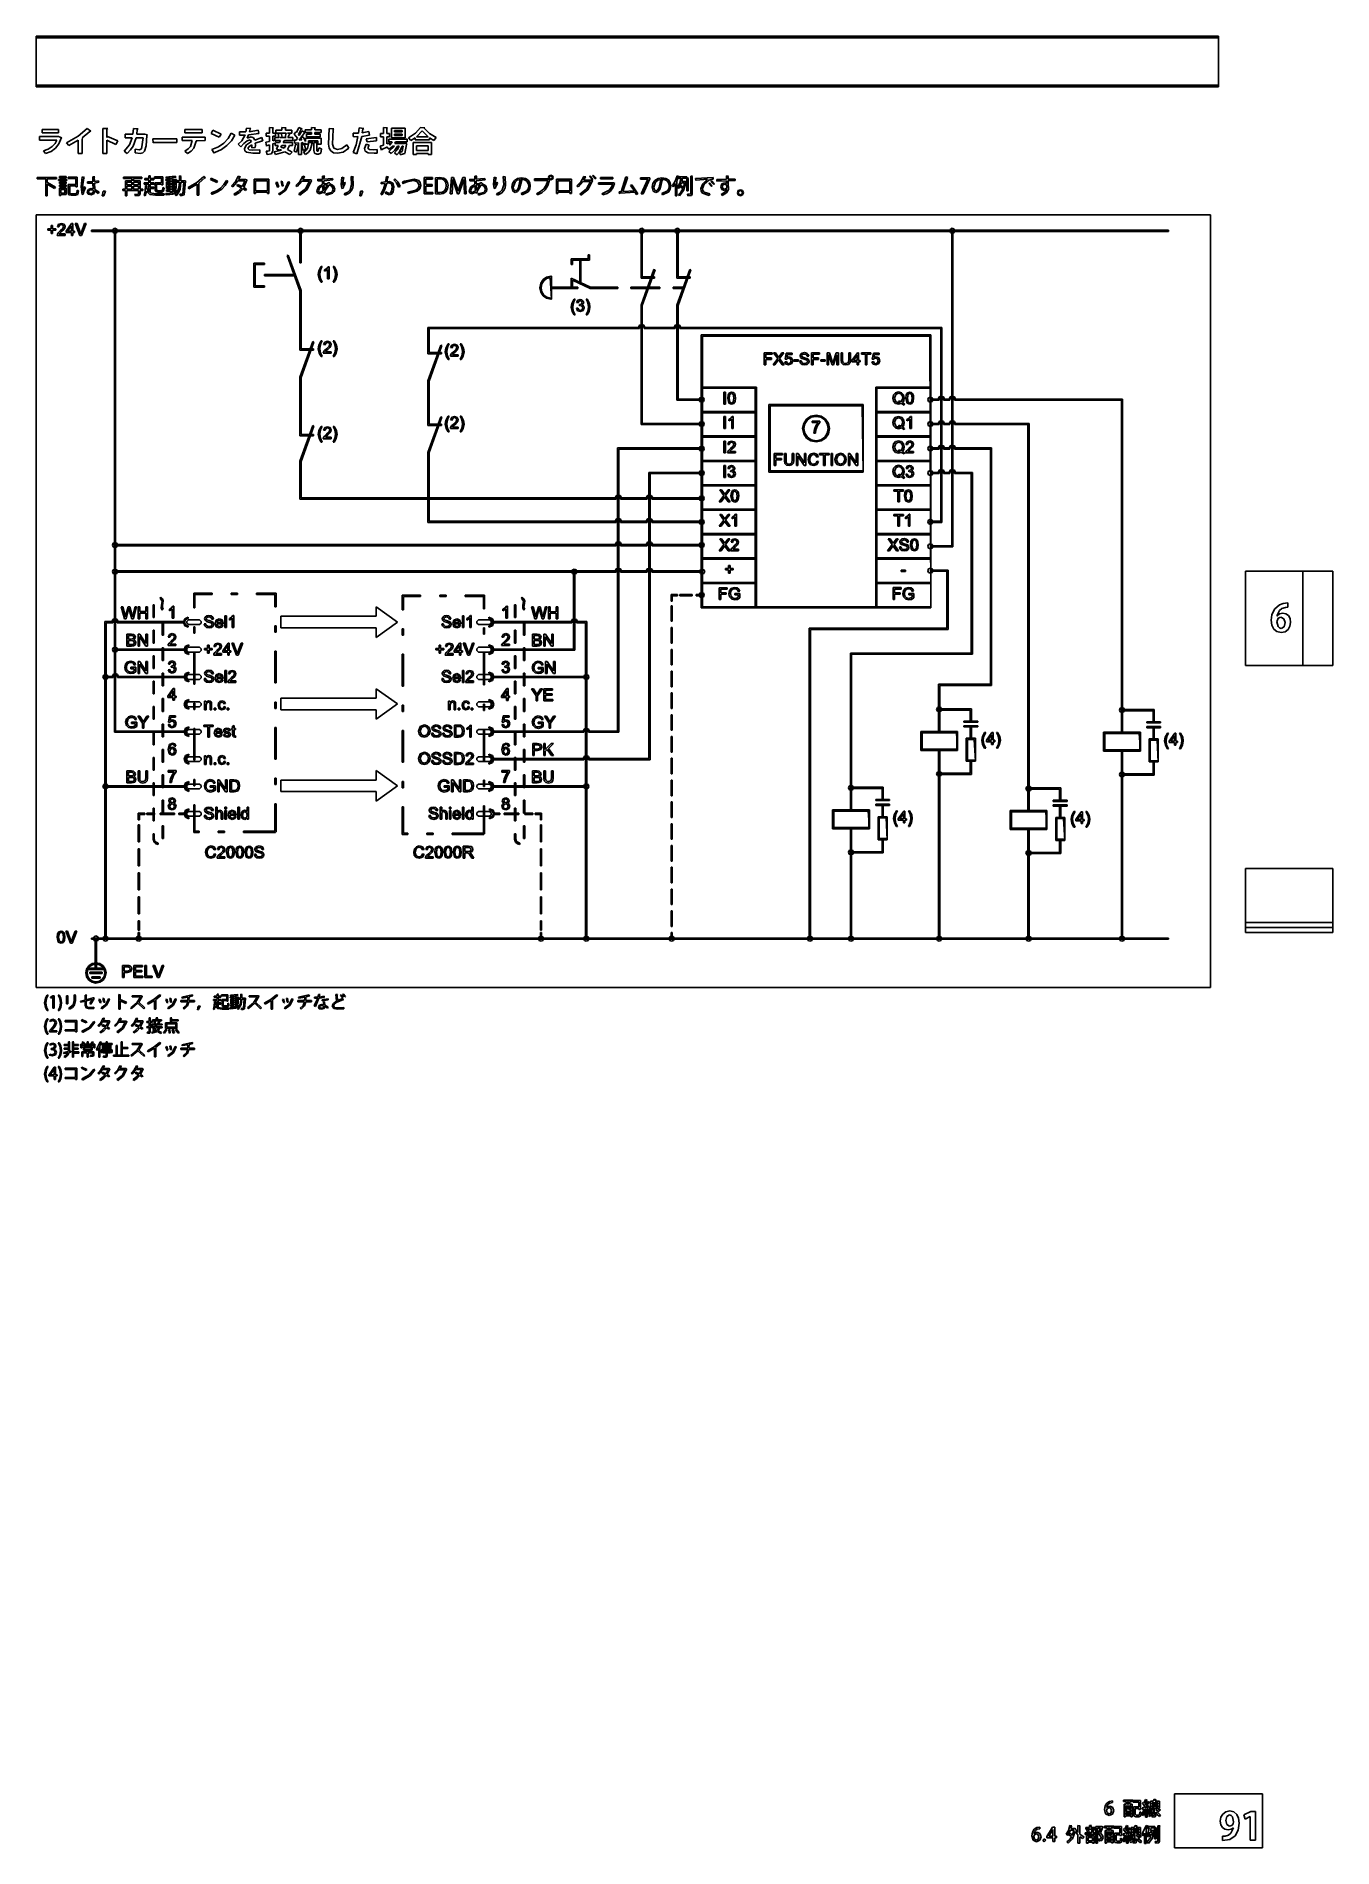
# Model space of a CAD drawing. Extents: x 18 to 210, y 9 to 277.
import ezdxf

# ---------------------------------------------------------------- set-up
doc = ezdxf.new("R2010")
doc.units = 0

msp = doc.modelspace()

# ---------------------------------------------------------------- linework, layer by layer
at = {"layer": '1'}
for p, q in [((192.997241, 277.267738), (17.991627, 277.267738)), ((17.991627, 277.267738), (17.991627, 269.774754)), ((192.997241, 277.013738), (17.991627, 277.013738)), ((17.991627, 277.013738), (17.991627, 270.007587)), ((192.997241, 269.774754), (192.997241, 277.267738)), ((192.997241, 270.007587), (192.997241, 277.013738)), ((17.991627, 270.007587), (192.997241, 270.007587)), ((17.991627, 269.774754), (192.997241, 269.774754)), ((21.290663, 263.477483), (18.868075, 263.477483)), ((18.868075, 263.477483), (18.868075, 262.989658)), ((18.868075, 262.989658), (21.290663, 262.989658)), ((21.290663, 262.989658), (21.290663, 263.477483)), ((25.515723, 263.626308), (24.175238, 262.463075)), ((24.767449, 262.228982), (25.912597, 263.188095)), ((26.049023, 263.233569), (25.515723, 263.626308)), ((25.912597, 263.188095), (26.049023, 263.233569)), ((28.566696, 263.59737), (27.872165, 263.630443)), ((27.872165, 263.630443), (27.872165, 259.909745)), ((28.438537, 263.489884), (28.566696, 263.59737)), ((28.438537, 262.295127), (28.438537, 263.489884)), ((32.370076, 263.605639), (32.299795, 262.749879)), ((33.060471, 263.543626), (32.370076, 263.605639)), ((32.862034, 262.745744), (32.936448, 263.452678)), ((32.936448, 263.452678), (33.060471, 263.543626)), ((42.56479, 263.477483), (39.968569, 263.477483)), ((39.968569, 263.477483), (39.968569, 262.981389)), ((39.968569, 262.981389), (42.56479, 262.981389)), ((42.56479, 262.981389), (42.56479, 263.477483)), ((44.110947, 263.349324), (43.8629, 262.890439)), ((43.8629, 262.890439), (45.074193, 262.307528)), ((45.35118, 262.79122), (44.110947, 263.349324)), ((46.868397, 262.919376), (46.407961, 262.108704)), ((47.36449, 262.605184), (46.868397, 262.919376)), ((48.807303, 263.109553), (48.0797, 263.121962)), ((48.0797, 263.121962), (48.0797, 262.642406)), ((49.030545, 263.113681), (48.807303, 263.109553)), ((49.11736, 263.671784), (49.030545, 263.113681)), ((49.766414, 263.609771), (49.11736, 263.671784)), ((49.431552, 262.658929), (50.944636, 262.865634)), ((49.572112, 263.13435), (49.663063, 263.527089)), ((50.857819, 263.36586), (49.572112, 263.13435)), ((49.663063, 263.527089), (49.766414, 263.609771)), ((50.944636, 262.865634), (50.857819, 263.36586)), ((52.51559, 262.935926), (52.007096, 262.935926)), ((52.007096, 262.935926), (52.007096, 262.464638)), ((53.106769, 263.725542), (52.51559, 263.75448)), ((52.51559, 263.75448), (52.51559, 262.935926)), ((52.995147, 263.646993), (53.106769, 263.725542)), ((52.995147, 262.935926), (52.995147, 263.646993)), ((53.425097, 262.935926), (52.995147, 262.935926)), ((53.425097, 262.464638), (53.425097, 262.935926)), ((54.367671, 263.336936), (53.478839, 263.336936)), ((53.478839, 263.336936), (53.478839, 262.911121)), ((53.478839, 262.911121), (54.222979, 262.911121)), ((54.222979, 262.911121), (53.805432, 262.824306)), ((53.805432, 262.824306), (53.925323, 262.274469)), ((54.38421, 262.340614), (54.247783, 262.911121)), ((54.247783, 262.911121), (54.99192, 262.911121)), ((54.996056, 263.72554), (54.367671, 263.758613)), ((54.367671, 263.758613), (54.367671, 263.336936)), ((54.99192, 262.911121), (54.81829, 262.324078)), ((54.880303, 263.646993), (54.996056, 263.72554)), ((54.880303, 263.336936), (54.880303, 263.646993)), ((55.831146, 263.336936), (54.880303, 263.336936)), ((55.566563, 262.832575), (55.202761, 262.911121)), ((55.202761, 262.911121), (55.831146, 262.911121)), ((55.459076, 262.77883), (55.566563, 262.832575)), ((55.831146, 262.911121), (55.831146, 263.336936)), ((56.438861, 263.109559), (56.190815, 262.766429)), ((56.529812, 263.018608), (56.438861, 263.109559)), ((56.839868, 263.75448), (56.529812, 263.018608)), ((56.79853, 262.737489), (57.216074, 263.514701)), ((57.331829, 263.556043), (56.839868, 263.75448)), ((57.319425, 263.254254), (56.934954, 262.563856)), ((57.170597, 262.237263), (57.679094, 262.989671)), ((57.216074, 263.514701), (57.331829, 263.556043)), ((57.794849, 263.035145), (57.319425, 263.254254)), ((57.679094, 262.989671), (57.794849, 263.035145)), ((58.729155, 263.419616), (57.815518, 263.419616)), ((57.815518, 263.419616), (57.815518, 263.002072)), ((57.815518, 263.002072), (58.729155, 263.002072)), ((59.341006, 263.729675), (58.729155, 263.758613)), ((58.729155, 263.758613), (58.729155, 263.419616)), ((58.729155, 263.002072), (58.729155, 262.766426)), ((59.233519, 263.646993), (59.341006, 263.729675)), ((59.233519, 263.419618), (59.233519, 263.646993)), ((60.180229, 263.419618), (59.233519, 263.419618)), ((59.233519, 262.766429), (59.233519, 263.002072)), ((59.233519, 263.002072), (60.180229, 263.002072)), ((60.180229, 263.002072), (60.180229, 263.419618)), ((61.337779, 263.584983), (61.275767, 261.27815)), ((62.065383, 263.55191), (61.337779, 263.584983)), ((61.85868, 261.27815), (61.937224, 263.456824)), ((61.937224, 263.456824), (62.065383, 263.55191)), ((65.471889, 262.898726), (64.913783, 262.906981)), ((64.913783, 262.906981), (64.922038, 262.402619)), ((65.686863, 262.902853), (65.471889, 262.898726)), ((65.773678, 263.684201), (65.686863, 262.902853)), ((66.464075, 263.626324), (65.773678, 263.684201)), ((66.261502, 262.952463), (66.344187, 263.52297)), ((67.228884, 263.167436), (66.261502, 262.952463)), ((66.344187, 263.52297), (66.464075, 263.626324)), ((67.332225, 262.638265), (67.228884, 263.167436)), ((69.403426, 262.865648), (68.969348, 262.865648)), ((68.969348, 262.865648), (68.969348, 262.390224)), ((69.986336, 263.721407), (69.403426, 263.75448)), ((69.403426, 263.75448), (69.403426, 262.865648)), ((69.878849, 263.646993), (69.986336, 263.721407)), ((69.878849, 262.865648), (69.878849, 263.646993)), ((70.267456, 262.865648), (69.878849, 262.865648)), ((70.267456, 262.390224), (70.267456, 262.865648)), ((70.581648, 263.655261), (70.581648, 262.212458)), ((72.607362, 263.655261), (70.581648, 263.655261)), ((71.0364, 263.10129), (71.0364, 263.303863)), ((71.0364, 263.303863), (72.136073, 263.303863)), ((72.136073, 263.10129), (71.0364, 263.10129)), ((72.136073, 263.303863), (72.136073, 263.10129)), ((72.607362, 262.212458), (72.607362, 263.655261)), ((74.137498, 262.931792), (73.103455, 262.228995)), ((74.852184, 263.758613), (74.137498, 262.931792)), ((74.273406, 262.386091), (75.129166, 263.254254)), ((75.534311, 263.721407), (74.852184, 263.758613)), ((75.129166, 263.254254), (76.013868, 262.386091)), ((75.422689, 263.638725), (75.534311, 263.721407)), ((76.224707, 262.857895), (75.422689, 263.638725)), ((77.200358, 262.291005), (76.224707, 262.857895)), ((21.245188, 262.402614), (18.454664, 262.402614)), ((18.454664, 262.402614), (18.454664, 261.902386)), ((18.454664, 261.902386), (21.017812, 261.902386)), ((19.777192, 260.571655), (19.049976, 260.323156)), ((19.049976, 260.323156), (19.372437, 259.901477)), ((19.372437, 259.901477), (20.218314, 260.226457)), ((20.356355, 260.928287), (19.777192, 260.571655)), ((20.218314, 260.226457), (20.862266, 260.687475)), ((20.774287, 261.37716), (20.356355, 260.928287)), ((21.017812, 261.902386), (20.774287, 261.37716)), ((20.862266, 260.687475), (21.338012, 261.322901)), ((21.3072, 262.443955), (21.245188, 262.402614)), ((21.757817, 262.23725), (21.3072, 262.443955)), ((21.338012, 261.322901), (21.67927, 262.171104)), ((21.67927, 262.171104), (21.757817, 262.23725)), ((24.175238, 262.463075), (22.493689, 261.501378)), ((22.493689, 261.501378), (22.812016, 261.087967)), ((22.812016, 261.087967), (24.217612, 261.881716)), ((24.217612, 261.881716), (24.217612, 259.893208)), ((24.903875, 262.179372), (24.767449, 262.228982)), ((24.779851, 262.100823), (24.903875, 262.179372)), ((24.779851, 259.893208), (24.779851, 262.100823)), ((28.546024, 262.43982), (28.438537, 262.295127)), ((28.438537, 259.909745), (28.438537, 261.889985)), ((28.438537, 261.889985), (29.765588, 261.253332)), ((30.063243, 261.774229), (28.546024, 262.43982)), ((29.765588, 261.253332), (30.063243, 261.774229)), ((31.807837, 261.177884), (31.00582, 260.248742)), ((31.00582, 260.248742), (31.4399, 259.922148)), ((32.299795, 262.749879), (31.171185, 262.749879)), ((31.171185, 262.749879), (31.171185, 262.249651)), ((31.171185, 262.249651), (32.200577, 262.249651)), ((31.4399, 259.922148), (31.948978, 260.430579)), ((32.200577, 262.249651), (31.807837, 261.177884)), ((31.948978, 260.430579), (32.322017, 260.997533)), ((32.322017, 260.997533), (32.766951, 262.249651)), ((33.291981, 260.451314), (32.622256, 260.546398)), ((32.622256, 260.546398), (32.659464, 260.013099)), ((32.766951, 262.249651), (33.808746, 262.249651)), ((33.945171, 262.745744), (32.862034, 262.745744)), ((33.573101, 260.620812), (33.291981, 260.451314)), ((33.808746, 262.249651), (33.573101, 260.620812)), ((33.760686, 260.011548), (34.036121, 260.269414)), ((34.048525, 262.787085), (33.945171, 262.745744)), ((34.036121, 260.269414), (34.252129, 261.040941)), ((34.437131, 262.650661), (34.048525, 262.787085)), ((34.252129, 261.040941), (34.387522, 262.584515)), ((34.387522, 262.584515), (34.437131, 262.650661)), ((38.782079, 262.092555), (35.247417, 262.092555)), ((35.247417, 262.092555), (35.280489, 261.480706)), ((35.280489, 261.480706), (35.425182, 261.559256)), ((35.425182, 261.559256), (38.782079, 261.559256)), ((38.782079, 261.559256), (38.782079, 262.092555)), ((42.99887, 262.303395), (39.575828, 262.303395)), ((39.575828, 262.303395), (39.575828, 261.807302)), ((39.575828, 261.807302), (41.088912, 261.807302)), ((40.486043, 260.591099), (39.972702, 260.261145)), ((39.972702, 260.261145), (40.38198, 259.897344)), ((40.38198, 259.897344), (40.940214, 260.271803)), ((40.81141, 260.953609), (40.486043, 260.591099)), ((41.088912, 261.807302), (40.81141, 260.953609)), ((40.940214, 260.271803), (41.310087, 260.716414)), ((41.310087, 260.716414), (41.655286, 261.72462)), ((41.655286, 261.72462), (41.754505, 261.778362)), ((41.667687, 261.803154), (42.99887, 261.807281)), ((41.754505, 261.778362), (41.667687, 261.803154)), ((42.99887, 261.807281), (42.99887, 262.303395)), ((44.952238, 260.885783), (43.966252, 260.484387)), ((43.966252, 260.484387), (44.350725, 259.942818)), ((44.425139, 260.050305), (45.401822, 260.496013)), ((45.767691, 261.429031), (44.952238, 260.885783)), ((45.074193, 262.307528), (45.35118, 262.79122)), ((45.401822, 260.496013), (46.223476, 261.079698)), ((46.407961, 262.108704), (45.767691, 261.429031)), ((46.223476, 261.079698), (46.8808, 261.787406)), ((46.8808, 261.787406), (47.36449, 262.605184)), ((48.42283, 261.761834), (47.906067, 261.269873)), ((47.906067, 261.269873), (48.28227, 260.906072)), ((48.0797, 262.642406), (48.732889, 262.642406)), ((48.28227, 260.906072), (48.720486, 261.369092)), ((48.894118, 262.646533), (48.42283, 261.761834)), ((48.720486, 261.369092), (49.207794, 261.785087)), ((48.732889, 262.642406), (48.894118, 262.646533)), ((49.105474, 261.168589), (48.811436, 260.641491)), ((48.811436, 260.641491), (48.887529, 260.309535)), ((48.887529, 260.309535), (49.116327, 260.091137)), ((49.849096, 261.670883), (49.105474, 261.168589)), ((49.207794, 261.785087), (49.642393, 261.906526)), ((49.224847, 262.162836), (49.431552, 262.658929)), ((49.228974, 262.162836), (49.224847, 262.162836)), ((49.80775, 262.373674), (49.228974, 262.162836)), ((49.328188, 260.670429), (49.489418, 260.939664)), ((49.503887, 260.468375), (49.328188, 260.670429)), ((49.489418, 260.939664), (49.898695, 261.211999)), ((50.039255, 260.405846), (49.503887, 260.468375)), ((49.642393, 261.906526), (49.849096, 261.670883)), ((50.140029, 262.24655), (49.80775, 262.373674)), ((49.898695, 261.211999), (49.882158, 260.757247)), ((49.882158, 260.757247), (50.415457, 260.798588)), ((51.089318, 260.455455), (50.039255, 260.405846)), ((50.33278, 261.877581), (50.140029, 262.24655)), ((51.362175, 262.282724), (50.33278, 261.877581)), ((50.415457, 261.414569), (51.465521, 261.761834)), ((50.423739, 261.133449), (50.415457, 261.414569)), ((50.415457, 260.798588), (50.423739, 261.133449)), ((51.0976, 259.963498), (51.089318, 260.455455)), ((51.556471, 261.749425), (51.362175, 262.282724)), ((51.465521, 261.761834), (51.523399, 261.74117)), ((51.523399, 261.74117), (51.556471, 261.749425)), ((52.51559, 261.691558), (51.953351, 261.575803)), ((51.953351, 261.575803), (52.069106, 261.013564)), ((52.007096, 262.464638), (52.51559, 262.464638)), ((52.279947, 260.24462), (52.040169, 260.248747)), ((52.040169, 260.248747), (52.180729, 259.760922)), ((52.069106, 261.013564), (52.151788, 261.083845)), ((52.151788, 261.083845), (52.51559, 261.187197)), ((52.51559, 260.323169), (52.279947, 260.24462)), ((52.51559, 262.464638), (52.51559, 261.691558)), ((52.51559, 261.187197), (52.51559, 260.323169)), ((52.829783, 259.866341), (52.995147, 260.319026)), ((52.995147, 261.790779), (52.995147, 262.464638)), ((52.995147, 262.464638), (53.425097, 262.464638)), ((53.28867, 261.861058), (52.995147, 261.790779)), ((52.995147, 261.319483), (53.35068, 261.418701)), ((52.995147, 260.319026), (52.995147, 261.319483)), ((54.272588, 260.385174), (53.234925, 260.178469)), ((53.234925, 260.178469), (53.420961, 259.765058)), ((53.925323, 262.274469), (53.28867, 262.274469)), ((53.28867, 262.274469), (53.28867, 261.861058)), ((53.35068, 261.418701), (53.35068, 261.108642)), ((53.35068, 261.108642), (53.826104, 261.108642)), ((53.412693, 261.844521), (54.1527, 261.844521)), ((53.445766, 261.538597), (53.412693, 261.844521)), ((53.420961, 259.765058), (54.785217, 260.166065)), ((54.020409, 261.538597), (53.445766, 261.538597)), ((53.826104, 261.108642), (53.544985, 260.550538)), ((53.544985, 260.550538), (53.979065, 260.409979)), ((53.979065, 260.409979), (54.016273, 260.480257)), ((54.016273, 260.480257), (54.272588, 260.385174)), ((54.1527, 261.844521), (54.020409, 261.538597)), ((54.06588, 262.274469), (54.38421, 262.340614)), ((55.004324, 262.274469), (54.06588, 262.274469)), ((54.206442, 260.848202), (54.342866, 261.10865)), ((54.706668, 260.678702), (54.206442, 260.848202)), ((54.342866, 261.10865), (54.950582, 261.10865)), ((54.545439, 261.538589), (54.669462, 261.794904)), ((55.926232, 261.538589), (54.545439, 261.538589)), ((54.669462, 261.794904), (54.78935, 261.844513)), ((54.950582, 261.10865), (54.706668, 260.678702)), ((54.785217, 260.166065), (55.529357, 259.752654)), ((54.78935, 261.844513), (55.975841, 261.844513)), ((54.81829, 262.324078), (55.004324, 262.274469)), ((55.16142, 260.496794), (55.47148, 261.108642)), ((55.868354, 260.128859), (55.16142, 260.496794)), ((55.248238, 262.274469), (55.459076, 262.77883)), ((55.975841, 262.274469), (55.248238, 262.274469)), ((55.47148, 261.108642), (55.926232, 261.108642)), ((55.926232, 261.108642), (55.926232, 261.538589)), ((55.975841, 261.844513), (55.975841, 262.274469)), ((56.352044, 261.257464), (56.161875, 260.265278)), ((56.161875, 260.265278), (56.517408, 260.091646)), ((56.467801, 261.894131), (56.174278, 261.894131)), ((56.174278, 261.894131), (56.273497, 261.385636)), ((56.190815, 262.766429), (56.670371, 262.166982)), ((56.273497, 261.385636), (56.347908, 261.447647)), ((56.347908, 261.447647), (56.831603, 261.472438)), ((56.831603, 261.149978), (56.352044, 261.257464)), ((56.670371, 262.166982), (56.467801, 261.894131)), ((56.517408, 260.091646), (56.748918, 261.096236)), ((56.748918, 261.096236), (56.831603, 261.137577)), ((56.934954, 262.563856), (56.79853, 262.737489)), ((56.831603, 261.472438), (56.831603, 261.149978)), ((56.831603, 261.137577), (56.831603, 259.765052)), ((56.914282, 261.902399), (57.166464, 262.228995)), ((57.319425, 261.906534), (56.914282, 261.902399)), ((57.166464, 262.228995), (57.319425, 261.906534)), ((57.517862, 262.381955), (57.170597, 262.237263)), ((57.269816, 261.505511), (57.468253, 261.51792)), ((57.269816, 259.765052), (57.269816, 261.505511)), ((57.674959, 261.265746), (57.302889, 261.154126)), ((57.302889, 261.154126), (57.51373, 260.356242)), ((57.468253, 261.51792), (57.521998, 261.302946)), ((57.51373, 260.356242), (57.902333, 260.484401)), ((57.848591, 261.670889), (57.517862, 262.381955)), ((57.521998, 261.302946), (57.848591, 261.447647)), ((57.899622, 260.335959), (57.542667, 260.124732)), ((57.902333, 260.484401), (57.674959, 261.265746)), ((60.15956, 262.154581), (57.848591, 262.154581)), ((57.848591, 262.154581), (57.848591, 261.670889)), ((57.848591, 261.447647), (57.848591, 261.294686)), ((57.848591, 261.294686), (58.286809, 261.294686)), ((58.137979, 260.64563), (57.899622, 260.335959)), ((57.993286, 262.766429), (57.993286, 262.353018)), ((58.729155, 262.766426), (57.993286, 262.766429)), ((57.993286, 262.353018), (60.006599, 262.353018)), ((58.324015, 261.551001), (58.137979, 260.64563)), ((58.26717, 260.03081), (58.55449, 260.401718)), ((58.286809, 261.294686), (58.286809, 261.757706)), ((58.286809, 261.757706), (59.696539, 261.757706)), ((58.911059, 261.522061), (58.324015, 261.551001)), ((58.55449, 260.401718), (58.815975, 261.443514)), ((58.815975, 261.443514), (58.911059, 261.522061)), ((59.638662, 261.517928), (59.072288, 261.551001)), ((59.072288, 261.551001), (59.072288, 260.372778)), ((59.072288, 260.372778), (59.157037, 259.933529)), ((60.006599, 262.766429), (59.233519, 262.766429)), ((59.52704, 261.443514), (59.638662, 261.517928)), ((59.52704, 260.372778), (59.52704, 261.443514)), ((59.597321, 260.236354), (59.52704, 260.372778)), ((59.73788, 260.236354), (59.597321, 260.236354)), ((59.696539, 261.757706), (59.696539, 261.294686)), ((59.696539, 261.294686), (60.15956, 261.294686)), ((59.824695, 260.76552), (59.73788, 260.236354)), ((60.229838, 260.579484), (59.824695, 260.76552)), ((60.006599, 262.353018), (60.006599, 262.766429)), ((60.101681, 259.967119), (60.229838, 260.579484)), ((60.15956, 261.294686), (60.15956, 262.154581)), ((61.275767, 261.27815), (61.347338, 260.717654)), ((61.347338, 260.717654), (61.57549, 260.294747)), ((61.57549, 260.294747), (61.980375, 260.027645)), ((62.051949, 260.678186), (61.85868, 261.27815)), ((62.586283, 260.484401), (62.051949, 260.678186)), ((63.245672, 260.652349), (62.586283, 260.484401)), ((63.954669, 261.183064), (63.245672, 260.652349)), ((63.444626, 260.122148), (64.260596, 260.703507)), ((64.260596, 260.703507), (63.954669, 261.183064)), ((65.326148, 261.167555), (64.8931, 260.075117)), ((64.922038, 262.402619), (65.165952, 262.398492)), ((65.165952, 262.398492), (65.616568, 262.402619)), ((65.616568, 262.402619), (65.326148, 261.167555)), ((65.442936, 259.87668), (66.170539, 262.431559)), ((66.170539, 262.431559), (67.332225, 262.638265)), ((66.836145, 261.286423), (66.563294, 260.662171)), ((66.563294, 260.662171), (66.700239, 260.262196)), ((66.700239, 260.262196), (67.125533, 260.01725)), ((67.286762, 261.121059), (66.836145, 261.286423)), ((68.365765, 262.29514), (66.852684, 262.088435)), ((66.852684, 262.088435), (66.968436, 261.629548)), ((66.968436, 261.629548), (68.365765, 261.786644)), ((67.09246, 260.748989), (67.286762, 261.121059)), ((67.282629, 260.517479), (67.09246, 260.748989)), ((67.956487, 260.459601), (67.282629, 260.517479)), ((68.460851, 260.480265), (67.956487, 260.459601)), ((68.365765, 261.786644), (68.365765, 262.29514)), ((68.45258, 259.955245), (68.460851, 260.480265)), ((69.403426, 261.158259), (68.882528, 260.972225)), ((68.882528, 260.972225), (69.0851, 260.414119)), ((68.969348, 262.390224), (69.403426, 262.390224)), ((69.0851, 260.414119), (69.147111, 260.500937)), ((69.147111, 260.500937), (69.990472, 260.881275)), ((69.403426, 262.390224), (69.403426, 261.158259)), ((69.878849, 261.344295), (69.878849, 262.390224)), ((69.878849, 262.390224), (70.267456, 262.390224)), ((70.234383, 261.484855), (69.878849, 261.344295)), ((69.990472, 260.877148), (69.911922, 260.835806)), ((69.911922, 260.835806), (70.230247, 260.542286)), ((69.990472, 260.881275), (69.990472, 260.877148)), ((72.900885, 262.042958), (70.180641, 262.042958)), ((70.180641, 262.042958), (70.180641, 261.613011)), ((70.180641, 261.613011), (70.685002, 261.613011)), ((71.028129, 261.005306), (70.184774, 260.195021)), ((70.184774, 260.195021), (70.519638, 259.897365)), ((70.230247, 260.542286), (70.759413, 261.005306)), ((70.312932, 261.141723), (70.234383, 261.484855)), ((70.685002, 261.613011), (70.312932, 261.141723)), ((70.519638, 259.897365), (71.048803, 260.383123)), ((70.581648, 262.212458), (72.607362, 262.212458)), ((70.759413, 261.005306), (71.028129, 261.005306)), ((71.422939, 260.4379), (71.023996, 260.01312)), ((71.0364, 262.563856), (71.0364, 262.766429)), ((71.0364, 262.766429), (72.136073, 262.766429)), ((72.136073, 262.563856), (71.0364, 262.563856)), ((71.048803, 260.383123), (71.478751, 261.005306)), ((71.061194, 261.406335), (71.181087, 261.61304)), ((72.458526, 261.406335), (71.061194, 261.406335)), ((71.181087, 261.61304), (72.900877, 261.61304)), ((71.387798, 259.727865), (71.743334, 260.157813)), ((71.72266, 261.005306), (71.422939, 260.4379)), ((71.478751, 261.005306), (71.72266, 261.005306)), ((71.743334, 260.157813), (71.846686, 259.773342)), ((71.7516, 260.170214), (72.136073, 261.005304)), ((72.04099, 260.157805), (71.7516, 260.170214)), ((72.165011, 260.207414), (72.04099, 260.157805)), ((72.136073, 262.766429), (72.136073, 262.563856)), ((72.136073, 261.005304), (72.322107, 261.005298)), ((72.322107, 261.005298), (72.165011, 260.207414)), ((72.557744, 261.41459), (72.458526, 261.406335)), ((72.830596, 261.373249), (72.557744, 261.41459)), ((72.561885, 259.92631), (72.809932, 261.249225)), ((72.809932, 261.249225), (72.830596, 261.373249)), ((72.900877, 261.61304), (72.900885, 262.042958)), ((73.103455, 262.228995), (73.417647, 261.819717)), ((73.417647, 261.819717), (74.083237, 262.241396)), ((76.514083, 261.513792), (73.802107, 261.513792)), ((73.802107, 261.513792), (73.802107, 259.76093)), ((74.083237, 262.241396), (74.083237, 261.935472)), ((74.083237, 261.935472), (76.216438, 261.935472)), ((76.013868, 262.386091), (74.273406, 262.386091)), ((74.302333, 260.36451), (74.302333, 261.05904)), ((74.302333, 261.05904), (75.993185, 261.05904)), ((75.993185, 260.36451), (74.302333, 260.36451)), ((75.993185, 261.05904), (75.993185, 260.36451)), ((76.216438, 261.935472), (76.216438, 262.237263)), ((76.216438, 262.237263), (76.86963, 261.836253)), ((76.514083, 259.76093), (76.514083, 261.513792)), ((76.86963, 261.836253), (77.200358, 262.291005)), ((24.217612, 259.893208), (24.779851, 259.893208)), ((27.872165, 259.909745), (28.438537, 259.909745)), ((32.659464, 260.013099), (33.395336, 259.930417)), ((33.395336, 259.930417), (33.760686, 260.011548)), ((44.350725, 259.942818), (44.425139, 260.050305)), ((49.116327, 260.091137), (50.035132, 259.934557)), ((50.035132, 259.934557), (51.0976, 259.963498)), ((52.180729, 259.760922), (52.829783, 259.866341)), ((55.529357, 259.752654), (55.868354, 260.128859)), ((56.831603, 259.765052), (57.269816, 259.765052)), ((57.542667, 260.124732), (57.852727, 259.769198)), ((57.852727, 259.769198), (58.26717, 260.03081)), ((59.157037, 259.933529), (59.514639, 259.810539)), ((59.514639, 259.810539), (59.787487, 259.810539)), ((59.787487, 259.810539), (60.101681, 259.967119)), ((61.980375, 260.027645), (62.582148, 259.934563)), ((62.582148, 259.934563), (63.444626, 260.122148)), ((64.8931, 260.075117), (65.442936, 259.87668)), ((67.125533, 260.01725), (68.022633, 259.942836)), ((68.022633, 259.942836), (68.45258, 259.955245)), ((71.023996, 260.01312), (71.387798, 259.727865)), ((71.846686, 259.773342), (72.024451, 259.769214)), ((72.024451, 259.769214), (72.561885, 259.92631)), ((73.802107, 259.76093), (74.302333, 259.76093)), ((74.302333, 259.76093), (74.302333, 259.918026)), ((74.302333, 259.918026), (75.993185, 259.918026)), ((75.993185, 259.918026), (75.993185, 259.76093)), ((75.993185, 259.76093), (76.514083, 259.76093)), ((21.009544, 256.374048), (18.14874, 256.374048)), ((18.14874, 256.374048), (18.14874, 256.159074)), ((18.14874, 256.159074), (19.405509, 256.159074)), ((19.405509, 256.159074), (19.405509, 253.662072)), ((19.628751, 256.150811), (19.665958, 256.159066)), ((19.628751, 255.596841), (19.628751, 256.150811)), ((19.645288, 255.617505), (19.628751, 255.596841)), ((19.628751, 253.662072), (19.628751, 255.39013)), ((19.628751, 255.39013), (20.682949, 254.732805)), ((20.831777, 254.922974), (19.645288, 255.617505)), ((19.665958, 256.159066), (21.009544, 256.159066)), ((20.682949, 254.732805), (20.831777, 254.922974)), ((21.009544, 256.159066), (21.009544, 256.374048)), ((22.544332, 256.072257), (21.27516, 256.072257)), ((21.27516, 256.072257), (21.27516, 255.894491)), ((21.27516, 255.894491), (22.544332, 255.894491)), ((21.423988, 254.778282), (21.423988, 253.695145)), ((22.416174, 254.778282), (21.423988, 254.778282)), ((22.424443, 255.642309), (21.428122, 255.642309)), ((21.428122, 255.642309), (21.428122, 255.468677)), ((21.428122, 255.468677), (22.424443, 255.468677)), ((22.424443, 255.212362), (21.428122, 255.212362)), ((21.428122, 255.212362), (21.428122, 255.034597)), ((21.428122, 255.034597), (22.424443, 255.034597)), ((21.444659, 256.498071), (21.444659, 256.320303)), ((22.424443, 256.498071), (21.444659, 256.498071)), ((21.444659, 256.320303), (22.424443, 256.320303)), ((22.416174, 253.843973), (22.416174, 254.778282)), ((22.424443, 256.320303), (22.424443, 256.498071)), ((22.424443, 255.468677), (22.424443, 255.642309)), ((22.424443, 255.034597), (22.424443, 255.212362)), ((22.544332, 255.894491), (22.544332, 256.072257)), ((24.069818, 256.42779), (22.701428, 256.42779)), ((22.701428, 256.42779), (22.701428, 256.221085)), ((22.701428, 256.221085), (23.854844, 256.221085)), ((23.854844, 255.328117), (22.738635, 255.328117)), ((22.738635, 255.328117), (22.738635, 254.067215)), ((22.953609, 255.125547), (23.854844, 255.125547)), ((22.953609, 254.071348), (22.953609, 255.125547)), ((23.854844, 256.221085), (23.854844, 255.328117)), ((23.854844, 255.125547), (23.854844, 254.972584)), ((23.854844, 254.972584), (24.069818, 254.972584)), ((24.069818, 254.972584), (24.069818, 256.42779)), ((24.80569, 256.440194), (24.636191, 254.956047)), ((24.636191, 254.956047), (24.772617, 253.839838)), ((25.115748, 256.378181), (24.80569, 256.440194)), ((24.847031, 254.951914), (25.033066, 256.320303)), ((24.875969, 254.352467), (24.847031, 254.951914)), ((25.140552, 254.997388), (24.875969, 254.352467)), ((24.954518, 254.017606), (25.281112, 254.865097)), ((25.033066, 256.320303), (25.115748, 256.378181)), ((25.281112, 254.865097), (25.140552, 254.997388)), ((26.37665, 255.720832), (25.578767, 255.708423)), ((25.578767, 255.708423), (25.582902, 255.50175)), ((25.582902, 255.50175), (26.062459, 255.50175)), ((26.062459, 255.50175), (26.389054, 255.510005)), ((26.670173, 256.456717), (26.347712, 256.464972)), ((26.347712, 256.464972), (26.37665, 255.720832)), ((26.389054, 255.510005), (26.430394, 254.666646)), ((26.587491, 256.386436), (26.670173, 256.456717)), ((26.604027, 255.737382), (26.587491, 256.386436)), ((27.224143, 255.865538), (26.604027, 255.737382)), ((26.612295, 255.526541), (27.253084, 255.642296)), ((26.649504, 254.600501), (26.612295, 255.526541)), ((27.253084, 255.642296), (27.224143, 255.865538)), ((33.645448, 256.411254), (30.921072, 256.411254)), ((30.921072, 256.411254), (30.921072, 256.208684)), ((30.921072, 256.208684), (32.161305, 256.208684)), ((32.161305, 255.87382), (31.206324, 255.87382)), ((31.206324, 255.87382), (31.206324, 254.650123)), ((31.413029, 255.266107), (31.413029, 255.675382)), ((31.413029, 255.675382), (32.161305, 255.675382)), ((32.161305, 255.266107), (31.413029, 255.266107)), ((31.413029, 254.650123), (31.413029, 255.075938)), ((31.413029, 255.075938), (32.161305, 255.075938)), ((32.161305, 256.208684), (32.161305, 255.87382)), ((32.161305, 255.675382), (32.161305, 255.266107)), ((32.161305, 255.075938), (32.161305, 254.650123)), ((32.376278, 255.87382), (32.376278, 256.208684)), ((32.376278, 256.208684), (33.645448, 256.208684)), ((33.356061, 255.87382), (32.376278, 255.87382)), ((32.376278, 255.266107), (32.376278, 255.675382)), ((32.376278, 255.675382), (33.145223, 255.675382)), ((33.145223, 255.266107), (32.376278, 255.266107)), ((32.376278, 255.075938), (33.145223, 255.075938)), ((32.376278, 254.650123), (32.376278, 255.075938)), ((33.145223, 255.675382), (33.145223, 255.266107)), ((33.145223, 255.075938), (33.145223, 254.650123)), ((33.356061, 254.650123), (33.356061, 255.87382)), ((33.645448, 256.208684), (33.645448, 256.411254)), ((34.65107, 255.567895), (33.989613, 255.567895)), ((33.989613, 255.567895), (33.989613, 255.373594)), ((33.989613, 255.373594), (34.655206, 255.373594)), ((34.65107, 256.212817), (34.088831, 256.212817)), ((34.088831, 256.212817), (34.088831, 256.018515)), ((34.088831, 256.018515), (34.65107, 256.018515)), ((34.179777, 255.154485), (34.125513, 254.342133)), ((34.436091, 255.125547), (34.179777, 255.154485)), ((34.35755, 254.703868), (34.378214, 255.084206)), ((34.378214, 255.084206), (34.436091, 255.125547)), ((34.915653, 256.59729), (34.65107, 256.613826)), ((34.65107, 256.613826), (34.65107, 256.212817)), ((34.65107, 256.018515), (34.65107, 255.567895)), ((34.655206, 255.373594), (34.655206, 254.187103)), ((34.853643, 256.551813), (34.915653, 256.59729)), ((34.853643, 256.212817), (34.853643, 256.551813)), ((35.374541, 256.212817), (34.853643, 256.212817)), ((34.853643, 255.567895), (34.853643, 256.018515)), ((34.853643, 256.018515), (35.374541, 256.018515)), ((35.440686, 255.567895), (34.853643, 255.567895)), ((34.853643, 254.914706), (34.853643, 255.373594)), ((34.853643, 255.373594), (35.440686, 255.373594)), ((35.382809, 254.914706), (34.853643, 254.914706)), ((35.374541, 256.018515), (35.374541, 256.212817)), ((35.382809, 254.724537), (35.382809, 254.914706)), ((35.440686, 255.373594), (35.440686, 255.567895)), ((36.747065, 256.469131), (35.519233, 256.469131)), ((35.519233, 256.469131), (35.519233, 256.274829)), ((35.519233, 256.274829), (36.54036, 256.274829)), ((35.610184, 255.551359), (35.610184, 254.517832)), ((36.54036, 255.551359), (35.610184, 255.551359)), ((35.816889, 254.517832), (35.816889, 255.36119)), ((35.816889, 255.36119), (36.54036, 255.36119)), ((36.54036, 256.274829), (36.54036, 255.551359)), ((36.54036, 255.36119), (36.54036, 255.24957)), ((36.54036, 255.24957), (36.747065, 255.24957)), ((36.74293, 254.852696), (36.698488, 254.476492)), ((36.933099, 254.770014), (36.74293, 254.852696)), ((36.747065, 255.24957), (36.747065, 256.469131)), ((37.872575, 256.055712), (37.161508, 256.055712)), ((37.161508, 256.055712), (37.161508, 255.886215)), ((37.161508, 255.886215), (37.872575, 255.886215)), ((38.558837, 256.568342), (37.198716, 256.390577)), ((37.198716, 256.390577), (37.252458, 256.23348)), ((37.252458, 256.23348), (37.872575, 256.278954)), ((37.872575, 255.662981), (37.27313, 255.662981)), ((37.27313, 255.662981), (37.27313, 254.720404)), ((37.459164, 255.27024), (37.459164, 255.505885)), ((37.459164, 255.505885), (37.872575, 255.505885)), ((37.872575, 255.27024), (37.459164, 255.27024)), ((37.459164, 255.117279), (37.872575, 255.117279)), ((37.459164, 254.877501), (37.459164, 255.117279)), ((37.872575, 254.877501), (37.459164, 254.877501)), ((37.872575, 256.278954), (37.872575, 256.055712)), ((37.872575, 255.886215), (37.872575, 255.662981)), ((37.872575, 255.505885), (37.872575, 255.27024)), ((37.872575, 255.117279), (37.872575, 254.877501)), ((38.066879, 256.291366), (38.120621, 256.307902)), ((38.066879, 256.05572), (38.066879, 256.291366)), ((38.777946, 256.05572), (38.066879, 256.05572)), ((38.066879, 255.662981), (38.066879, 255.886223)), ((38.066879, 255.886223), (38.777946, 255.886223)), ((38.695264, 255.662981), (38.066879, 255.662981)), ((38.066879, 255.27024), (38.066879, 255.505885)), ((38.066879, 255.505885), (38.505095, 255.505885)), ((38.505095, 255.27024), (38.066879, 255.27024)), ((38.066879, 254.877501), (38.066879, 255.117279)), ((38.066879, 255.117279), (38.505095, 255.117279)), ((38.505095, 254.877501), (38.066879, 254.877501)), ((38.120621, 256.307902), (38.658055, 256.402986)), ((38.505095, 255.505885), (38.505095, 255.27024)), ((38.505095, 255.117279), (38.505095, 254.877501)), ((38.720068, 256.407113), (38.558837, 256.568342)), ((38.658055, 256.402986), (38.691128, 256.402986)), ((38.691128, 256.402986), (38.720068, 256.407113)), ((38.695264, 254.720404), (38.695264, 255.662981)), ((39.109708, 254.815483), (38.732469, 253.992796)), ((38.777946, 255.886223), (38.777946, 256.05572)), ((39.183089, 255.853145), (38.782079, 255.853145)), ((38.782079, 255.853145), (38.782079, 255.650572)), ((38.782079, 255.650572), (39.183089, 255.650572)), ((39.183089, 255.650572), (39.109708, 254.815483)), ((39.447672, 256.564217), (39.183089, 256.584881)), ((39.183089, 256.584881), (39.183089, 255.853145)), ((39.274038, 254.616017), (39.385659, 255.650578)), ((39.385659, 256.522876), (39.447672, 256.564217)), ((39.385659, 255.85315), (39.385659, 256.522876)), ((39.956158, 255.853148), (39.385659, 255.85315)), ((39.385659, 255.650578), (39.856947, 255.650578)), ((39.856947, 255.650578), (39.708119, 253.92252)), ((39.89002, 253.794374), (40.063653, 255.774612)), ((40.06778, 255.844893), (39.956158, 255.853148)), ((40.063653, 255.774612), (40.06778, 255.844893)), ((41.761739, 255.614922), (40.464663, 254.852696)), ((40.464663, 254.852696), (40.596954, 254.679063)), ((40.596954, 254.679063), (41.808247, 255.39013)), ((42.792165, 256.498071), (41.761739, 255.614922)), ((41.808247, 255.39013), (41.808247, 253.757156)), ((42.035624, 255.538958), (42.93686, 256.295499)), ((42.110038, 255.50175), (42.035624, 255.538958)), ((42.039757, 255.460409), (42.110038, 255.50175)), ((42.039757, 253.757156), (42.039757, 255.460409)), ((43.031943, 256.320309), (42.792165, 256.498071)), ((42.93686, 256.295499), (42.969933, 256.291371)), ((42.969933, 256.291371), (43.031943, 256.320309)), ((43.888737, 256.262426), (43.785386, 256.072257)), ((43.785386, 256.072257), (44.715559, 255.634041)), ((44.835449, 255.832478), (43.888737, 256.262426)), ((45.28555, 254.796368), (44.651675, 254.378758)), ((44.715559, 255.634041), (44.835449, 255.832478)), ((45.779124, 255.312421), (45.28555, 254.796368)), ((45.471585, 254.650124), (45.973169, 255.180065)), ((46.13356, 255.923429), (45.779124, 255.312421)), ((45.973169, 255.180065), (46.340265, 255.795273)), ((46.340265, 255.795273), (46.13356, 255.923429)), ((47.487479, 255.746688), (46.903536, 255.113135)), ((46.903536, 255.113135), (47.085437, 254.972576)), ((47.085437, 254.972576), (47.817175, 255.844874)), ((47.903993, 256.547673), (47.487479, 255.746688)), ((47.796504, 255.323976), (47.672483, 255.146208)), ((47.672483, 255.146208), (48.375279, 254.81548)), ((48.50757, 255.005649), (47.796504, 255.323976)), ((47.817175, 255.844874), (48.892044, 255.844874)), ((48.375279, 254.81548), (47.878153, 254.2982)), ((48.205782, 256.477392), (47.903993, 256.547673)), ((47.941199, 256.059848), (48.118967, 256.43605)), ((48.995398, 256.059848), (47.941199, 256.059848)), ((48.118967, 256.43605), (48.205782, 256.477392)), ((48.892044, 255.844874), (48.50757, 255.005649)), ((48.706008, 254.898162), (49.173163, 255.948226)), ((49.115286, 254.633579), (48.706008, 254.898162)), ((49.040872, 256.072257), (48.995398, 256.059848)), ((49.210372, 255.985434), (49.040872, 256.072257)), ((49.173163, 255.948226), (49.210372, 255.985434)), ((50.235628, 256.084666), (50.235628, 253.984538)), ((52.434974, 256.084666), (50.235628, 256.084666)), ((50.454737, 254.402082), (50.454737, 255.873825)), ((50.454737, 255.873825), (52.203464, 255.873825)), ((52.203464, 255.873825), (52.203464, 254.402082)), ((52.434974, 253.992806), (52.434974, 256.084666)), ((53.643169, 255.671255), (53.469536, 255.61751)), ((53.469536, 255.61751), (53.701046, 254.939516)), ((53.878814, 254.989125), (53.643169, 255.671255)), ((53.701046, 254.939516), (53.878814, 254.989125)), ((54.412113, 255.824216), (54.226077, 255.782874)), ((54.226077, 255.782874), (54.374907, 255.067675)), ((54.374907, 255.067675), (54.560941, 255.100748)), ((54.560941, 255.100748), (54.412113, 255.824216)), ((55.288544, 255.720864), (54.773847, 254.594835)), ((54.923709, 254.483214), (55.470445, 255.61751)), ((55.536591, 255.64645), (55.288544, 255.720864)), ((55.470445, 255.61751), (55.536591, 255.64645)), ((57.02642, 255.761179), (56.437829, 255.154498)), ((56.437829, 255.154498), (56.619727, 255.009805)), ((56.619727, 255.009805), (57.330797, 255.795286)), ((57.450685, 256.53529), (57.02642, 255.761179)), ((57.330797, 255.795286), (58.46354, 255.795286)), ((57.752473, 256.448475), (57.450685, 256.53529)), ((57.458953, 256.006124), (57.661526, 256.407134)), ((58.575163, 256.006124), (57.458953, 256.006124)), ((57.661526, 256.407134), (57.752473, 256.448475)), ((58.46354, 255.795286), (57.871846, 254.690445)), ((58.085787, 254.587092), (58.748795, 255.873833)), ((58.612368, 256.026788), (58.575163, 256.006124)), ((58.794269, 255.919309), (58.612368, 256.026788)), ((58.748795, 255.873833), (58.794269, 255.919309)), ((59.774559, 254.949322), (59.535297, 254.368996)), ((60.362132, 256.080517), (59.651065, 256.088772)), ((59.651065, 256.088772), (59.655193, 255.882067)), ((59.655193, 255.882067), (60.353856, 255.873812)), ((59.750281, 254.402082), (59.928048, 254.824796)), ((60.357984, 255.340513), (59.774559, 254.949322)), ((59.928048, 254.824796), (60.366265, 255.129685)), ((60.353856, 255.873812), (60.357984, 255.340513)), ((60.374541, 256.551806), (60.362132, 256.080517)), ((60.366265, 255.129685), (60.457215, 254.385545)), ((60.692866, 256.531142), (60.374541, 256.551806)), ((60.568854, 255.406664), (60.577109, 255.882085)), ((61.04841, 255.481078), (60.568854, 255.406664)), ((60.572971, 255.199966), (61.110402, 255.278513)), ((60.647382, 254.546777), (60.572971, 255.199966)), ((60.577109, 255.882085), (61.887625, 256.006108)), ((60.58539, 256.084658), (60.610182, 256.469129)), ((61.858696, 256.221082), (60.58539, 256.084658)), ((60.610182, 256.469129), (60.692866, 256.531142)), ((61.110402, 255.278513), (60.647382, 254.546777)), ((60.701116, 254.315254), (61.333636, 255.249562)), ((61.176566, 255.47695), (61.04841, 255.481078)), ((61.209621, 255.625778), (61.176566, 255.47695)), ((61.432842, 255.567893), (61.209621, 255.625778)), ((61.333636, 255.249562), (61.756347, 255.061977)), ((61.403912, 255.448005), (61.432842, 255.567893)), ((61.995609, 255.14053), (61.403912, 255.448005)), ((61.756347, 255.061977), (61.937213, 254.641847)), ((61.887625, 256.006108), (61.858696, 256.221082)), ((62.168724, 254.625316), (61.995609, 255.14053)), ((63.248799, 256.382322), (63.141309, 255.332258)), ((63.141309, 255.332258), (63.23226, 254.736946)), ((63.23226, 254.736946), (63.451343, 254.774152)), ((63.567124, 256.328577), (63.248799, 256.382322)), ((63.364551, 255.348794), (63.472038, 256.274835)), ((63.372806, 255.179294), (63.364551, 255.348794)), ((63.62085, 255.671255), (63.372806, 255.179294)), ((63.443088, 254.852701), (63.744876, 255.530695)), ((63.451343, 254.774152), (63.443088, 254.852701)), ((63.472038, 256.274835), (63.567124, 256.328577)), ((63.744876, 255.530695), (63.62085, 255.671255)), ((64.662638, 255.290917), (64.438879, 254.531273)), ((64.592357, 256.48154), (64.662638, 255.290917)), ((64.935489, 256.465004), (64.592357, 256.48154)), ((64.671938, 254.431021), (64.854356, 254.845079)), ((64.852807, 256.394723), (64.935489, 256.465004)), ((64.906549, 255.290917), (64.852807, 256.394723)), ((64.854356, 254.845079), (64.906549, 255.290917)), ((69.678346, 255.704328), (69.049961, 255.634046)), ((69.049961, 255.634046), (69.070625, 255.410805)), ((69.070625, 255.410805), (69.632864, 255.485219)), ((69.632864, 255.485219), (69.377064, 254.649612)), ((69.592037, 254.603103), (69.864374, 255.510023)), ((69.81477, 256.502209), (69.678346, 255.704328)), ((70.145491, 256.456736), (69.81477, 256.502209)), ((69.864374, 255.510023), (70.248845, 255.543096)), ((69.909848, 255.724997), (70.042139, 256.402991)), ((70.261249, 255.753937), (69.909848, 255.724997)), ((70.042139, 256.402991), (70.145491, 256.456736)), ((70.248845, 255.543096), (70.585775, 255.39375)), ((70.767159, 255.538963), (70.261249, 255.753937)), ((70.585775, 255.39375), (70.687061, 254.968456)), ((70.687061, 254.968456), (70.587842, 254.3194)), ((70.910302, 254.964321), (70.767159, 255.538963)), ((70.802816, 254.253254), (70.910302, 254.964321)), ((71.071539, 256.150811), (70.902042, 256.01852)), ((70.902042, 256.01852), (71.33664, 255.5617)), ((71.546445, 255.665054), (71.071539, 256.150811)), ((71.33664, 255.5617), (71.613109, 254.931248)), ((71.844619, 255.018066), (71.546445, 255.665054)), ((71.613109, 254.931248), (71.844619, 255.018066)), ((72.510212, 255.811815), (72.183613, 255.720864)), ((72.183613, 255.720864), (72.282832, 255.427341)), ((72.282832, 255.427341), (72.340712, 255.501755)), ((72.340712, 255.501755), (73.05953, 255.742567)), ((73.924075, 256.117739), (72.510212, 255.811815)), ((73.05953, 255.742567), (73.899273, 255.890361)), ((73.899273, 255.890361), (74.439805, 255.720346)), ((74.61809, 255.902248), (73.924075, 256.117739)), ((74.538312, 254.778029), (74.18814, 254.494066)), ((74.439805, 255.720346), (74.664079, 255.175162)), ((74.664079, 255.175162), (74.538312, 254.778029)), ((74.83274, 255.6137), (74.61809, 255.902248)), ((74.773313, 254.683976), (74.912128, 255.187563)), ((74.912128, 255.187563), (74.83274, 255.6137)), ((76.645353, 256.349243), (75.421657, 256.349243)), ((75.421657, 256.349243), (75.421657, 253.930788)), ((75.68624, 255.307453), (75.68624, 256.126002)), ((75.68624, 256.126002), (76.645353, 256.126002)), ((76.587473, 255.307453), (75.68624, 255.307453)), ((75.68624, 254.154035), (75.68624, 255.088344)), ((75.68624, 255.088344), (76.587473, 255.088344)), ((76.587473, 255.088344), (76.587473, 255.307453)), ((76.645353, 256.126002), (76.645353, 256.349243)), ((77.700584, 256.369918), (77.088736, 256.320309)), ((77.088736, 256.320309), (77.088736, 253.939062)), ((77.353319, 256.126007), (77.70885, 256.154944)), ((77.353319, 254.141634), (77.353319, 256.126007)), ((78.30552, 256.270829), (77.700584, 256.369918)), ((77.70885, 256.154944), (78.125104, 256.092157)), ((78.125104, 256.092157), (78.428186, 255.906898)), ((78.689153, 256.008184), (78.30552, 256.270829)), ((78.428186, 255.906898), (78.613447, 255.603816)), ((78.676234, 255.187563), (78.60983, 254.730292)), ((78.613447, 255.603816), (78.676234, 255.187563)), ((78.890626, 255.633918), (78.689153, 256.008184)), ((78.870537, 254.6708), (78.949085, 255.199966)), ((78.949085, 255.199966), (78.890626, 255.633918)), ((79.457593, 256.349249), (79.288098, 253.930793)), ((79.780056, 256.349249), (79.457593, 256.349249)), ((79.540278, 253.930793), (79.606423, 254.993261)), ((79.606423, 254.993261), (79.6519, 256.059861)), ((79.6519, 256.059861), (79.664309, 256.059861)), ((79.664309, 256.059861), (79.93716, 255.129685)), ((80.205868, 255.121417), (79.780056, 256.349249)), ((79.93716, 255.129685), (80.342305, 253.939062)), ((80.449779, 254.311131), (80.205868, 255.121417)), ((80.710216, 255.121417), (80.458034, 254.311131)), ((80.536607, 253.939062), (80.966555, 255.15449)), ((81.152564, 256.349249), (80.710216, 255.121417)), ((80.966555, 255.15449), (81.26421, 256.059861)), ((81.483293, 256.349249), (81.152564, 256.349249)), ((81.26421, 256.059861), (81.272465, 256.059861)), ((81.272465, 256.059861), (81.313804, 255.018066)), ((81.313804, 255.018066), (81.371684, 253.930793)), ((81.632132, 253.930793), (81.483293, 256.349249)), ((82.311644, 254.949322), (82.072382, 254.368996)), ((82.89922, 256.080517), (82.188153, 256.088772)), ((82.188153, 256.088772), (82.19228, 255.882067)), ((82.19228, 255.882067), (82.890946, 255.873812)), ((82.287379, 254.402082), (82.465145, 254.824796)), ((82.895074, 255.340513), (82.311644, 254.949322)), ((82.465145, 254.824796), (82.90336, 255.129685)), ((82.890946, 255.873812), (82.895074, 255.340513)), ((82.911629, 256.551806), (82.89922, 256.080517)), ((82.90336, 255.129685), (82.994313, 254.385545)), ((83.229954, 256.531142), (82.911629, 256.551806)), ((83.105949, 255.406664), (83.114204, 255.882085)), ((83.585508, 255.481078), (83.105949, 255.406664)), ((83.110066, 255.199966), (83.6475, 255.278513)), ((83.18448, 254.546777), (83.110066, 255.199966)), ((83.114204, 255.882085), (84.424715, 256.006108)), ((83.122483, 256.084658), (83.147274, 256.469129)), ((84.395788, 256.221082), (83.122483, 256.084658)), ((83.147274, 256.469129), (83.229954, 256.531142)), ((83.6475, 255.278513), (83.18448, 254.546777)), ((83.238203, 254.315254), (83.870721, 255.249562)), ((83.713664, 255.47695), (83.585508, 255.481078)), ((83.746719, 255.625778), (83.713664, 255.47695)), ((83.969929, 255.567893), (83.746719, 255.625778)), ((83.870721, 255.249562), (84.293435, 255.061977)), ((83.941002, 255.448005), (83.969929, 255.567893)), ((84.532697, 255.14053), (83.941002, 255.448005)), ((84.293435, 255.061977), (84.474303, 254.641847)), ((84.424715, 256.006108), (84.395788, 256.221082)), ((84.705814, 254.625316), (84.532697, 255.14053)), ((85.785892, 256.382322), (85.678405, 255.332258)), ((85.678405, 255.332258), (85.769358, 254.736946)), ((85.769358, 254.736946), (85.98844, 254.774152)), ((86.104222, 256.328577), (85.785892, 256.382322)), ((85.901649, 255.348794), (86.009134, 256.274835)), ((85.909904, 255.179294), (85.901649, 255.348794)), ((86.157954, 255.671255), (85.909904, 255.179294)), ((85.980185, 254.852701), (86.281974, 255.530695)), ((85.98844, 254.774152), (85.980185, 254.852701)), ((86.009134, 256.274835), (86.104222, 256.328577)), ((86.281974, 255.530695), (86.157954, 255.671255)), ((87.199733, 255.290917), (86.975975, 254.531273)), ((87.129455, 256.48154), (87.199733, 255.290917)), ((87.472584, 256.465004), (87.129455, 256.48154)), ((87.209035, 254.431021), (87.391453, 254.845079)), ((87.389905, 256.394723), (87.472584, 256.465004)), ((87.443647, 255.290917), (87.389905, 256.394723)), ((87.391453, 254.845079), (87.443647, 255.290917)), ((88.480921, 255.442186), (88.374855, 254.902297)), ((88.374855, 254.902297), (88.529883, 254.330239)), ((88.776897, 255.888282), (88.480921, 255.442186)), ((88.593961, 254.910579), (88.872497, 255.669704)), ((88.685429, 254.504919), (88.593961, 254.910579)), ((89.229453, 256.191751), (88.776897, 255.888282)), ((88.872497, 255.669704), (89.199157, 255.935514)), ((89.376342, 254.888874), (89.158397, 254.502594)), ((89.199157, 255.935514), (89.631624, 256.072262)), ((89.805257, 256.303759), (89.229453, 256.191751)), ((89.631624, 256.072262), (89.376342, 254.888874)), ((89.525686, 254.686807), (89.854866, 255.981298)), ((89.710171, 256.084666), (89.805257, 256.092921)), ((89.937548, 256.030908), (89.710171, 256.084666)), ((90.397855, 256.20299), (89.805257, 256.303759)), ((89.805257, 256.092921), (90.287785, 256.010432)), ((89.854866, 255.981298), (89.937548, 256.030908)), ((90.287785, 256.010432), (90.62381, 255.78958)), ((90.806745, 255.93479), (90.397855, 256.20299)), ((90.62381, 255.78958), (90.820309, 255.470285)), ((91.043552, 255.550319), (90.806745, 255.93479)), ((90.884258, 255.092466), (90.814689, 254.688163)), ((90.820309, 255.470285), (90.884258, 255.092466)), ((91.039417, 254.605481), (91.119903, 255.100734)), ((91.119903, 255.100734), (91.043552, 255.550319)), ((91.744158, 256.138421), (91.744153, 255.919301)), ((91.744153, 255.919301), (93.699588, 255.919301)), ((93.761603, 256.138421), (91.744158, 256.138421)), ((93.482288, 255.224125), (93.136315, 254.677001)), ((93.335785, 254.55091), (93.708372, 255.159012)), ((93.699588, 255.919301), (93.482288, 255.224125)), ((93.708372, 255.159012), (93.960035, 255.952374)), ((93.782267, 256.146676), (93.761603, 256.138421)), ((93.997244, 255.981312), (93.782267, 256.146676)), ((93.915594, 256.605564), (93.811207, 256.357517)), ((93.811207, 256.357517), (93.914044, 256.112571)), ((93.811207, 256.357517), (93.811207, 256.357517)), ((93.914044, 256.112571), (94.162608, 256.010252)), ((94.162608, 256.704782), (93.915594, 256.605564)), ((93.918694, 256.357517), (94.162608, 256.601428)), ((94.162608, 256.113603), (93.918694, 256.357517)), ((93.960035, 255.952374), (93.997244, 255.981312)), ((94.405486, 256.604013), (94.162608, 256.704782)), ((94.162608, 256.601428), (94.402386, 256.357517)), ((94.335207, 256.187501), (94.162608, 256.113603)), ((94.162608, 256.113603), (94.162608, 256.113603)), ((94.162608, 256.010252), (94.405486, 256.112571)), ((94.402386, 256.357517), (94.335207, 256.187501)), ((94.505738, 256.357517), (94.405486, 256.604013)), ((94.405486, 256.112571), (94.505738, 256.357517)), ((95.002863, 256.084666), (95.002863, 253.984538)), ((97.202211, 256.084666), (95.002863, 256.084666)), ((95.221974, 254.402082), (95.221974, 255.873825)), ((95.221974, 255.873825), (96.970701, 255.873825)), ((96.970701, 255.873825), (96.970701, 254.402082)), ((97.202211, 253.992806), (97.202211, 256.084666)), ((98.623829, 255.736366), (98.037302, 255.129685)), ((98.037302, 255.129685), (98.215067, 254.989125)), ((98.215067, 254.989125), (98.917866, 255.762205)), ((99.046024, 256.522881), (98.623829, 255.736366)), ((98.917866, 255.762205), (100.038211, 255.762205)), ((99.34368, 256.440199), (99.046024, 256.522881)), ((99.046024, 255.977179), (99.256865, 256.398858)), ((100.149833, 255.977179), (99.046024, 255.977179)), ((99.256865, 256.398858), (99.34368, 256.440199)), ((100.038211, 255.762205), (99.444966, 254.652713)), ((99.658907, 254.550911), (100.323465, 255.840752)), ((99.976198, 256.6221), (99.864575, 256.518746)), ((99.864575, 256.518746), (100.273853, 256.068129)), ((100.393741, 256.167348), (99.976198, 256.6221)), ((100.187038, 255.993715), (100.149833, 255.977179)), ((100.368939, 255.890361), (100.187038, 255.993715)), ((100.273853, 256.068129), (100.393741, 256.167348)), ((100.435085, 256.71305), (100.323465, 256.609696)), ((100.323465, 256.609696), (100.736874, 256.163212)), ((100.323465, 255.840752), (100.368939, 255.890361)), ((100.852631, 256.262431), (100.435085, 256.71305)), ((100.736874, 256.163212), (100.852631, 256.262431)), ((103.420962, 255.567901), (101.225749, 255.567901)), ((101.225749, 255.567901), (101.225749, 255.348794)), ((101.225749, 255.348794), (103.325879, 255.348794)), ((103.342397, 256.378186), (101.531657, 256.378186)), ((101.531657, 256.378186), (101.531657, 256.167348)), ((101.531657, 256.167348), (103.342397, 256.167348)), ((103.113683, 254.850828), (102.775526, 254.456343)), ((102.987398, 254.352474), (103.350618, 254.825313)), ((103.325879, 255.348794), (103.113683, 254.850828)), ((103.342397, 256.167348), (103.342397, 256.378186)), ((103.350618, 254.825313), (103.59873, 255.456281)), ((103.454019, 255.584437), (103.420962, 255.567901)), ((103.640069, 255.489354), (103.454019, 255.584437)), ((103.59873, 255.456281), (103.640069, 255.489354)), ((105.278195, 256.440199), (104.591933, 254.249121)), ((104.827576, 254.257389), (105.493166, 256.316176)), ((105.584119, 256.36165), (105.278195, 256.440199)), ((105.493166, 256.316176), (105.584119, 256.36165)), ((106.150491, 255.253708), (105.960322, 255.146222)), ((105.960322, 255.146222), (106.526693, 254.373144)), ((107.026922, 253.939062), (106.150491, 255.253708)), ((108.812857, 256.307913), (107.415528, 256.307913)), ((107.415528, 256.307913), (107.415528, 256.088799)), ((107.415528, 256.088799), (108.540006, 256.088799)), ((108.540006, 256.084671), (107.54782, 253.930799)), ((107.816535, 253.930799), (108.812857, 256.142549)), ((108.540006, 256.088799), (108.540006, 256.084671)), ((108.812857, 256.142549), (108.812857, 256.307913)), ((109.283759, 255.442191), (109.177693, 254.902303)), ((109.177693, 254.902303), (109.33272, 254.330245)), ((109.579735, 255.888287), (109.283759, 255.442191)), ((109.3968, 254.910584), (109.675335, 255.66971)), ((109.488267, 254.504924), (109.3968, 254.910584)), ((110.032291, 256.191756), (109.579735, 255.888287)), ((109.675335, 255.66971), (110.001995, 255.93552)), ((110.17918, 254.888879), (109.961235, 254.502599)), ((110.001995, 255.93552), (110.434462, 256.072267)), ((110.608095, 256.303764), (110.032291, 256.191756)), ((110.434462, 256.072267), (110.17918, 254.888879)), ((110.328522, 254.686812), (110.657702, 255.981304)), ((110.513007, 256.084671), (110.608095, 256.092926)), ((110.740387, 256.030913), (110.513007, 256.084671)), ((111.200694, 256.202996), (110.608095, 256.303764)), ((110.608095, 256.092926), (111.090622, 256.010437)), ((110.657702, 255.981304), (110.740387, 256.030913)), ((111.090622, 256.010437), (111.426647, 255.789585)), ((111.609583, 255.934796), (111.200694, 256.202996)), ((111.426647, 255.789585), (111.623147, 255.47029)), ((111.84639, 255.550324), (111.609583, 255.934796)), ((111.687096, 255.092472), (111.617527, 254.688168)), ((111.623147, 255.47029), (111.687096, 255.092472)), ((111.842255, 254.605486), (111.922742, 255.10074)), ((111.922742, 255.10074), (111.84639, 255.550324)), ((112.579549, 255.79372), (112.188357, 255.158617)), ((112.188357, 255.158617), (112.291711, 254.951912)), ((112.291711, 254.951912), (112.626575, 255.460406)), ((112.887022, 256.593152), (112.579549, 255.79372)), ((112.626575, 255.460406), (112.626575, 253.657948)), ((112.820877, 255.849012), (113.064788, 256.477397)), ((112.891158, 255.824221), (112.820877, 255.849012)), ((112.833278, 255.787015), (112.891158, 255.824221)), ((112.833278, 253.657948), (112.833278, 255.787015)), ((113.135066, 256.51047), (112.887022, 256.593152)), ((113.253925, 255.508995), (112.91596, 254.860975)), ((112.91596, 254.860975), (113.052387, 254.712147)), ((113.052387, 254.712147), (113.482334, 255.58031)), ((113.064788, 256.477397), (113.135066, 256.51047)), ((114.300875, 256.440218), (113.106129, 256.440204)), ((113.106129, 256.440204), (113.106129, 256.250035)), ((113.106129, 256.250035), (113.424454, 256.250035)), ((113.424454, 256.250035), (113.253925, 255.508995)), ((113.40792, 255.183435), (113.31697, 255.022204)), ((113.31697, 255.022204), (113.72211, 254.683207)), ((113.792391, 254.881644), (113.40792, 255.183435)), ((113.482334, 255.58031), (113.957755, 255.58031)), ((113.53193, 255.770492), (113.631149, 256.250049)), ((114.032159, 255.770492), (113.53193, 255.770492)), ((113.631149, 256.250049), (114.300875, 256.250049)), ((113.957755, 255.58031), (113.792391, 254.881644)), ((113.823398, 254.427409), (114.176865, 255.691929)), ((114.069365, 255.778747), (114.032159, 255.770492)), ((114.201656, 255.729138), (114.069365, 255.778747)), ((114.176865, 255.691929), (114.201656, 255.729138)), ((114.544802, 256.233499), (114.288484, 256.250035)), ((114.288484, 256.250035), (114.288484, 254.393819)), ((114.300875, 256.250049), (114.300875, 256.440218)), ((114.486921, 256.188022), (114.544802, 256.233499)), ((114.486921, 254.393819), (114.486921, 256.188022)), ((115.148379, 256.547683), (114.887929, 256.56422)), ((114.887929, 256.56422), (114.887929, 253.939067)), ((115.090501, 256.506342), (115.148379, 256.547683)), ((115.090501, 253.939059), (115.090501, 256.506342)), ((118.187983, 256.332726), (115.579358, 256.183898)), ((115.579358, 256.183898), (115.604166, 255.90277)), ((115.604166, 255.90277), (115.674444, 255.95238)), ((115.674444, 255.95238), (117.369429, 256.084671)), ((116.641827, 255.439749), (116.348305, 254.732816)), ((116.592219, 254.732816), (116.881606, 255.380838)), ((117.369429, 256.084671), (116.641827, 255.439749)), ((116.881606, 255.380838), (117.530658, 255.935843)), ((117.530658, 255.935843), (118.072227, 256.101207)), ((117.638147, 255.555505), (117.530658, 255.460419)), ((117.530658, 255.460419), (117.948207, 255.018071)), ((118.068095, 255.117289), (117.638147, 255.555505)), ((117.98128, 255.836624), (117.869657, 255.741539)), ((117.869657, 255.741539), (118.291334, 255.303323)), ((117.948207, 255.018071), (118.068095, 255.117289)), ((118.411227, 255.398409), (117.98128, 255.836624)), ((118.072227, 256.101207), (118.187983, 256.09708)), ((118.187983, 256.09708), (118.187983, 256.332726)), ((118.291334, 255.303323), (118.411227, 255.398409)), ((119.436486, 256.059866), (118.713016, 256.04333)), ((118.713016, 256.04333), (118.721271, 255.832489)), ((118.721271, 255.832489), (120.184748, 255.882098)), ((119.499525, 255.405642), (119.328994, 254.980863)), ((119.328994, 254.980863), (119.490224, 254.582954)), ((120.176472, 256.084697), (119.436486, 256.059866)), ((119.899501, 255.576174), (119.499525, 255.405642)), ((119.535705, 254.980863), (119.643188, 255.2687)), ((119.643191, 254.71318), (119.535705, 254.980863)), ((119.643188, 255.2687), (119.911905, 255.386005)), ((120.197157, 255.476956), (119.899501, 255.576174)), ((119.911905, 255.386005), (120.197676, 255.225808)), ((120.238501, 254.972594), (120.148067, 254.722999)), ((120.486537, 256.568382), (120.155808, 256.580791)), ((120.155808, 256.580791), (120.176472, 256.084697)), ((120.184748, 255.882098), (120.197157, 255.476956)), ((120.197676, 255.225808), (120.238501, 254.972594)), ((120.403855, 256.502236), (120.486537, 256.568382)), ((120.407982, 256.09296), (120.403855, 256.502236)), ((121.445645, 256.117752), (120.407982, 256.09296)), ((120.41625, 255.886234), (121.445645, 255.898643)), ((120.436914, 255.237177), (120.41625, 255.886234)), ((120.474123, 254.902316), (120.436914, 255.237177)), ((120.445196, 254.596392), (120.474123, 254.902316)), ((121.445645, 255.898643), (121.445645, 256.117752)), ((19.405509, 253.662072), (19.628751, 253.662072)), ((21.423988, 253.695145), (21.614157, 253.695145)), ((21.614157, 254.025874), (21.614157, 254.596381)), ((21.614157, 254.596381), (22.221871, 254.596381)), ((22.221871, 254.025874), (21.614157, 254.025874)), ((21.614157, 253.695145), (21.614157, 253.843973)), ((21.614157, 253.843973), (22.416174, 253.843973)), ((22.221871, 254.596381), (22.221871, 254.025874)), ((22.738635, 254.067215), (22.828552, 253.788163)), ((22.828552, 253.788163), (23.160314, 253.71995)), ((22.99495, 253.951976), (22.953609, 254.071348)), ((23.172716, 253.92252), (22.99495, 253.951976)), ((23.160314, 253.71995), (23.825906, 253.71995)), ((23.813503, 253.92252), (23.172716, 253.92252)), ((23.987137, 254.021222), (23.813503, 253.92252)), ((23.825906, 253.71995), (24.139581, 253.853274)), ((24.036745, 254.46409), (23.987137, 254.021222)), ((24.239317, 254.377272), (24.036745, 254.46409)), ((24.139581, 253.853274), (24.239317, 254.377272)), ((24.772617, 253.839838), (24.987591, 253.864642)), ((24.987591, 253.864642), (24.954518, 254.017606)), ((25.712093, 254.596883), (25.512622, 254.240834)), ((25.512622, 254.240834), (25.682638, 253.909588)), ((25.682638, 253.909588), (26.128605, 253.786082)), ((25.706925, 254.249116), (25.846968, 254.457888)), ((25.830949, 254.048094), (25.706925, 254.249116)), ((26.128605, 254.707987), (25.712093, 254.596883)), ((26.128605, 253.980397), (25.830949, 254.048094)), ((25.846968, 254.457888), (26.132739, 254.517832)), ((26.430394, 254.666646), (26.128605, 254.707987)), ((26.378201, 254.069798), (26.128605, 253.980397)), ((26.128605, 253.786082), (26.573539, 253.970567)), ((26.132739, 254.517832), (26.446931, 254.459954)), ((26.451065, 254.348335), (26.378201, 254.069798)), ((26.446931, 254.459954), (26.451065, 254.348335)), ((26.573539, 253.970567), (26.661905, 254.35659)), ((27.298557, 254.199493), (26.649504, 254.600501)), ((26.661905, 254.35659), (27.174534, 253.992788)), ((27.174534, 253.992788), (27.298557, 254.199493)), ((27.903172, 254.306993), (27.762612, 253.628999)), ((27.762612, 253.628999), (27.97345, 253.653804)), ((28.246302, 254.348335), (27.903172, 254.306993)), ((27.97345, 253.653804), (28.246302, 254.348335)), ((31.206324, 254.650123), (30.805317, 254.650123)), ((30.805317, 254.650123), (30.805317, 254.447553)), ((30.805317, 254.447553), (31.206324, 254.447553)), ((31.206324, 254.447553), (31.206324, 253.653804)), ((31.206324, 253.653804), (31.413029, 253.653804)), ((32.161305, 254.650123), (31.413029, 254.650123)), ((31.413029, 253.653804), (31.413029, 254.447553)), ((31.413029, 254.447553), (33.145223, 254.447553)), ((33.145223, 254.650123), (32.376278, 254.650123)), ((32.847567, 253.860515), (32.587116, 253.864642)), ((32.587116, 253.864642), (32.665666, 253.657937)), ((32.665666, 253.657937), (33.227904, 253.698761)), ((33.066673, 253.864642), (32.847567, 253.860515)), ((33.145223, 253.939056), (33.066673, 253.864642)), ((33.145223, 254.447553), (33.145223, 253.939056)), ((33.227904, 253.698761), (33.356061, 253.934924)), ((33.765339, 254.650123), (33.356061, 254.650123)), ((33.356061, 253.934924), (33.356061, 254.447553)), ((33.356061, 254.447553), (33.765339, 254.447553)), ((33.765339, 254.447553), (33.765339, 254.650123)), ((34.125513, 254.342133), (33.944131, 253.740619)), ((33.944131, 253.740619), (34.109495, 253.6414)), ((34.109495, 253.6414), (34.316201, 254.327663)), ((34.316201, 254.327663), (34.799892, 253.861026)), ((34.655206, 254.187103), (34.35755, 254.703868)), ((34.799892, 253.861026), (35.643251, 253.744755)), ((34.853635, 254.063085), (34.853635, 254.724542)), ((34.853635, 254.724542), (35.382809, 254.724537)), ((35.634983, 253.951465), (34.853635, 254.063085)), ((35.610184, 254.517832), (35.689766, 254.264102)), ((36.966166, 253.955593), (35.634983, 253.951465)), ((35.643251, 253.744755), (36.875216, 253.744755)), ((35.689766, 254.264102), (35.986389, 254.199507)), ((36.007058, 254.397944), (35.816889, 254.517832)), ((35.986389, 254.199507), (36.573432, 254.199507)), ((36.561029, 254.397944), (36.007058, 254.397944)), ((36.698488, 254.476492), (36.561029, 254.397944)), ((36.573432, 254.199507), (36.844733, 254.314228)), ((36.844733, 254.314228), (36.933099, 254.770014)), ((36.875216, 253.744755), (36.966166, 253.955593)), ((37.872575, 254.034142), (37.161508, 253.963861)), ((37.161508, 253.963861), (37.240057, 253.736486)), ((37.240057, 253.736486), (37.285531, 253.78196)), ((37.872575, 254.505431), (37.256594, 254.505431)), ((37.256594, 254.505431), (37.256594, 254.335931)), ((37.256594, 254.335931), (37.872575, 254.335931)), ((37.27313, 254.720404), (37.872575, 254.720404)), ((37.285531, 253.78196), (38.703532, 253.955593)), ((37.872575, 254.720404), (37.872575, 254.505431)), ((37.872575, 254.335931), (37.872575, 254.034142)), ((38.066879, 254.505431), (38.066879, 254.720404)), ((38.066879, 254.720404), (38.695264, 254.720404)), ((38.720074, 254.505431), (38.066879, 254.505431)), ((38.066884, 254.058942), (38.066884, 254.335926)), ((38.066884, 254.335926), (38.720074, 254.335926)), ((38.728342, 254.12922), (38.066884, 254.058942)), ((38.703532, 253.955593), (38.538168, 253.786096)), ((38.538168, 253.786096), (38.703532, 253.649669)), ((38.703532, 253.649669), (39.068238, 254.107651)), ((38.720074, 254.335926), (38.720074, 254.505431)), ((38.732469, 253.992796), (38.728342, 254.12922)), ((39.068238, 254.107651), (39.274038, 254.616017)), ((39.613036, 253.872911), (39.240966, 253.88532)), ((39.240966, 253.88532), (39.302977, 253.682747)), ((39.302977, 253.682747), (39.559291, 253.678619)), ((39.559291, 253.678619), (39.89002, 253.794374)), ((39.708119, 253.92252), (39.613036, 253.872911)), ((41.808247, 253.757156), (42.039757, 253.757156)), ((44.651675, 254.378758), (43.876336, 254.06308)), ((43.876336, 254.06308), (44.045833, 253.815033)), ((44.045833, 253.815033), (44.09131, 253.889447)), ((44.09131, 253.889447), (44.842102, 254.216301)), ((44.842102, 254.216301), (45.471585, 254.650124)), ((47.878153, 254.2982), (47.250801, 253.901843)), ((47.250801, 253.901843), (47.428569, 253.736478)), ((47.428569, 253.736478), (48.070906, 254.153506)), ((48.070906, 254.153506), (48.573716, 254.70386)), ((48.573716, 254.70386), (48.982994, 254.426873)), ((48.982994, 254.426873), (49.115286, 254.633579)), ((50.235628, 253.984538), (50.454737, 253.984538)), ((52.203464, 254.402082), (50.454737, 254.402082)), ((50.454737, 253.984538), (50.454737, 254.191244)), ((50.454737, 254.191244), (52.203464, 254.191244)), ((52.203464, 254.191244), (52.203464, 253.992806)), ((52.203464, 253.992806), (52.434974, 253.992806)), ((54.373484, 254.223863), (53.862275, 253.955598)), ((53.862275, 253.955598), (53.986301, 253.810906)), ((53.986301, 253.810906), (54.923709, 254.483214)), ((54.773847, 254.594835), (54.373484, 254.223863)), ((57.871846, 254.690445), (56.855373, 253.914265)), ((56.855373, 253.914265), (57.016602, 253.740632)), ((57.016602, 253.740632), (58.085787, 254.587092)), ((59.535297, 254.368996), (59.631415, 254.06979)), ((59.631415, 254.06979), (59.919768, 253.947317)), ((59.817978, 254.208816), (59.750281, 254.402082)), ((59.969391, 254.158171), (59.817978, 254.208816)), ((59.919768, 253.947317), (60.519215, 254.182962)), ((60.457215, 254.385545), (59.969391, 254.158171)), ((59.969391, 254.158171), (59.969391, 254.158171)), ((60.519215, 254.182962), (60.593629, 254.025866)), ((60.593629, 254.025866), (60.783798, 254.141621)), ((60.647382, 254.546777), (60.647382, 254.546777)), ((60.783798, 254.141621), (60.701116, 254.315254)), ((61.642142, 254.139558), (60.854077, 253.918384)), ((60.854077, 253.918384), (60.940892, 253.728215)), ((60.940892, 253.728215), (61.852464, 254.020186)), ((61.86041, 254.347427), (61.642142, 254.139558)), ((61.852464, 254.020186), (62.088496, 254.284575)), ((61.937213, 254.621183), (61.86041, 254.347427)), ((61.937213, 254.641847), (61.937213, 254.621183)), ((62.088496, 254.284575), (62.168724, 254.625316)), ((64.102789, 254.195635), (63.567098, 253.914257)), ((63.567098, 253.914257), (63.724194, 253.732356)), ((63.724194, 253.732356), (64.311237, 254.057272)), ((64.438879, 254.531273), (64.102789, 254.195635)), ((64.311237, 254.057272), (64.671938, 254.431021)), ((66.010358, 254.306999), (65.869795, 253.629005)), ((65.869795, 253.629005), (66.080636, 253.653809)), ((66.35349, 254.34834), (66.010358, 254.306999)), ((66.080636, 253.653809), (66.35349, 254.34834)), ((69.377064, 254.649612), (69.000344, 253.897721)), ((69.000344, 253.897721), (69.211182, 253.798502)), ((69.211182, 253.798502), (69.592037, 254.603103)), ((69.748616, 254.240853), (69.661801, 254.046548)), ((69.661801, 254.046548), (70.236441, 253.773697)), ((70.232306, 254.001075), (69.748616, 254.240853)), ((70.453483, 254.084273), (70.232306, 254.001075)), ((70.236441, 253.773697), (70.58164, 253.891003)), ((70.587842, 254.3194), (70.453483, 254.084273)), ((70.58164, 253.891003), (70.802816, 254.253254)), ((74.18814, 254.494066), (72.977362, 254.203645)), ((72.977362, 254.203645), (73.060047, 253.988671)), ((73.060047, 253.988671), (74.387614, 254.333869)), ((74.387614, 254.333869), (74.773313, 254.683976)), ((75.421657, 253.930788), (76.699095, 253.930788)), ((76.699095, 254.154035), (75.68624, 254.154035)), ((76.699095, 253.930788), (76.699095, 254.154035)), ((77.088736, 253.939062), (77.613767, 253.910124)), ((77.663379, 254.125098), (77.353319, 254.141634)), ((77.613767, 253.910124), (78.202878, 253.999524)), ((78.0972, 254.194021), (77.663379, 254.125098)), ((78.414751, 254.397432), (78.0972, 254.194021)), ((78.202878, 253.999524), (78.618357, 254.253254)), ((78.60983, 254.730292), (78.414751, 254.397432)), ((78.618357, 254.253254), (78.870537, 254.6708)), ((79.288098, 253.930793), (79.540278, 253.930793)), ((80.342305, 253.939062), (80.536607, 253.939062)), ((80.458034, 254.311131), (80.449779, 254.311131)), ((81.371684, 253.930793), (81.632132, 253.930793)), ((82.072382, 254.368996), (82.168502, 254.06979)), ((82.168502, 254.06979), (82.456858, 253.947317)), ((82.355075, 254.208816), (82.287379, 254.402082)), ((82.506486, 254.158171), (82.355075, 254.208816)), ((82.456858, 253.947317), (83.056303, 254.182962)), ((82.994313, 254.385545), (82.506486, 254.158171)), ((82.506486, 254.158171), (82.506486, 254.158171)), ((83.056303, 254.182962), (83.130714, 254.025866)), ((83.130714, 254.025866), (83.320886, 254.141621)), ((83.18448, 254.546777), (83.18448, 254.546777)), ((83.320886, 254.141621), (83.238203, 254.315254)), ((84.179231, 254.139558), (83.391167, 253.918384)), ((83.391167, 253.918384), (83.477982, 253.728215)), ((83.477982, 253.728215), (84.389554, 254.020186)), ((84.397499, 254.347427), (84.179231, 254.139558)), ((84.389554, 254.020186), (84.625586, 254.284575)), ((84.474303, 254.621183), (84.397499, 254.347427)), ((84.474303, 254.641847), (84.474303, 254.621183)), ((84.625586, 254.284575), (84.705814, 254.625316)), ((86.639885, 254.195635), (86.104196, 253.914257)), ((86.104196, 253.914257), (86.261292, 253.732356)), ((86.261292, 253.732356), (86.848334, 254.057272)), ((86.975975, 254.531273), (86.639885, 254.195635)), ((86.848334, 254.057272), (87.209035, 254.431021)), ((88.529883, 254.330239), (88.883349, 254.133353)), ((88.891617, 254.356608), (88.685429, 254.504919)), ((88.883349, 254.133353), (89.242693, 254.28315)), ((89.158397, 254.502594), (88.891617, 254.356608)), ((88.891617, 254.356608), (88.891617, 254.356608)), ((89.242693, 254.28315), (89.525686, 254.686807)), ((90.606756, 254.372613), (89.780449, 253.996926)), ((89.780449, 253.996926), (89.912741, 253.802624)), ((89.912741, 253.802624), (90.804677, 254.236188)), ((90.814689, 254.688163), (90.606756, 254.372613)), ((90.804677, 254.236188), (91.039417, 254.605481)), ((92.655466, 254.260101), (92.03354, 253.955598)), ((92.03354, 253.955598), (92.178235, 253.769564)), ((92.178235, 253.769564), (92.829874, 254.097838)), ((93.136315, 254.677001), (92.655466, 254.260101)), ((92.829874, 254.097838), (93.335785, 254.55091)), ((95.002863, 253.984538), (95.221974, 253.984538)), ((96.970701, 254.402082), (95.221974, 254.402082)), ((95.221974, 253.984538), (95.221974, 254.191244)), ((95.221974, 254.191244), (96.970701, 254.191244)), ((96.970701, 254.191244), (96.970701, 253.992806)), ((96.970701, 253.992806), (97.202211, 253.992806)), ((99.444966, 254.652713), (98.442442, 253.893588)), ((98.442442, 253.893588), (98.603676, 253.719955)), ((98.603676, 253.719955), (99.658907, 254.550911)), ((102.775526, 254.456343), (101.725978, 253.951465)), ((101.725978, 253.951465), (101.858269, 253.769564)), ((101.858269, 253.769564), (102.494728, 254.00986)), ((102.494728, 254.00986), (102.987398, 254.352474)), ((104.591933, 254.249121), (104.257071, 254.236712)), ((104.257071, 254.236712), (104.343886, 253.95146)), ((104.343886, 253.95146), (104.405896, 254.01347)), ((104.405896, 254.01347), (106.634183, 254.174702)), ((106.526693, 254.373144), (104.827576, 254.257389)), ((106.634183, 254.174702), (106.80368, 253.839838)), ((106.80368, 253.839838), (107.026922, 253.939062)), ((107.54782, 253.930799), (107.816535, 253.930799)), ((109.33272, 254.330245), (109.686185, 254.133358)), ((109.694456, 254.356613), (109.488267, 254.504924)), ((109.686185, 254.133358), (110.045529, 254.283155)), ((109.961235, 254.502599), (109.694456, 254.356613)), ((109.694456, 254.356613), (109.694456, 254.356613)), ((110.045529, 254.283155), (110.328522, 254.686812)), ((111.409594, 254.372619), (110.583288, 253.996931)), ((110.583288, 253.996931), (110.715579, 253.802629)), ((110.715579, 253.802629), (111.607515, 254.236194)), ((111.617527, 254.688168), (111.409594, 254.372619)), ((111.607515, 254.236194), (111.842255, 254.605486)), ((112.626575, 253.657948), (112.833278, 253.657948)), ((113.427555, 254.173161), (113.052387, 253.815044)), ((113.052387, 253.815044), (113.197079, 253.649679)), ((113.197079, 253.649679), (113.823398, 254.427409)), ((113.72211, 254.683207), (113.427555, 254.173161)), ((114.288484, 254.393819), (114.486921, 254.393819)), ((114.656419, 253.864653), (114.395971, 253.86878)), ((114.395971, 253.86878), (114.462117, 253.65794)), ((114.462117, 253.65794), (114.966995, 253.700828)), ((114.887929, 253.939067), (114.656419, 253.864653)), ((114.966995, 253.700828), (115.090501, 253.939059)), ((116.348305, 254.732816), (116.414709, 254.350412)), ((116.414709, 254.350412), (116.628391, 254.051722)), ((116.653003, 254.431801), (116.592219, 254.732816)), ((116.628391, 254.051722), (117.584405, 253.699289)), ((116.845948, 254.197449), (116.653003, 254.431801)), ((117.691889, 253.922531), (116.845948, 254.197449)), ((117.584405, 253.699289), (117.691889, 253.922531)), ((119.933083, 254.178329), (119.366194, 253.856385)), ((119.366194, 253.856385), (119.527423, 253.674484)), ((119.490224, 254.582954), (119.862293, 254.426892)), ((119.527423, 253.674484), (120.166143, 254.079627)), ((119.887103, 254.612928), (119.643191, 254.71318)), ((119.862293, 254.426892), (120.188889, 254.596392)), ((120.148067, 254.722999), (119.887103, 254.612928)), ((119.887103, 254.612928), (119.887103, 254.612928)), ((120.193016, 254.596392), (119.933083, 254.178329)), ((120.166143, 254.079627), (120.445196, 254.596392)), ((120.188889, 254.596392), (120.193016, 254.596392)), ((121.911267, 254.419141), (121.781559, 254.104431)), ((121.781559, 254.104431), (121.911267, 253.79179)), ((121.897312, 254.104431), (121.993947, 254.339559)), ((121.993947, 253.872922), (121.897312, 254.104431)), ((122.223905, 254.550915), (121.911267, 254.419141)), ((121.911267, 253.79179), (122.223905, 253.662083)), ((121.993947, 254.339559), (122.223905, 254.43516)), ((122.223905, 253.777838), (121.993947, 253.872922)), ((122.541718, 254.41759), (122.223905, 254.550915)), ((122.223905, 254.550915), (122.223905, 254.550915)), ((122.223905, 254.43516), (122.459034, 254.339559)), ((122.460584, 253.876022), (122.223905, 253.777838)), ((122.223905, 253.662083), (122.540167, 253.79179)), ((122.223905, 253.777838), (122.223905, 253.777838)), ((122.459034, 254.339559), (122.554634, 254.104431)), ((122.554634, 254.104431), (122.460584, 253.876022)), ((122.540167, 253.79179), (122.670392, 254.104431)), ((122.670392, 254.104431), (122.541718, 254.41759)), ((191.833077, 250.838576), (17.991627, 250.838576)), ((17.991627, 250.838576), (17.991627, 136.425939)), ((191.833077, 136.425939), (191.833077, 250.838576)), ((205.485547, 198.083412), (196.997732, 198.083412)), ((196.997732, 198.083412), (196.997732, 184.092277)), ((205.485547, 184.092277), (205.485547, 198.083412)), ((209.909371, 198.083412), (205.485547, 198.083412)), ((205.485547, 198.083412), (205.485547, 184.092277)), ((209.909371, 184.092277), (209.909371, 198.083412)), ((202.029701, 193.102474), (201.276454, 192.44767)), ((202.582839, 193.296527), (202.029701, 193.102474)), ((203.271676, 193.366992), (202.582839, 193.296527)), ((203.271676, 192.722072), (203.271676, 193.366992)), ((200.903803, 191.610708), (200.803615, 190.799712)), ((200.803615, 190.799712), (200.89941, 190.076632)), ((201.276454, 192.44767), (200.903803, 191.610708)), ((201.630436, 190.576472), (201.841276, 191.10357)), ((201.804586, 189.876258), (201.630436, 190.576472)), ((201.642839, 191.473573), (202.020593, 192.255952)), ((201.659375, 191.473572), (201.642839, 191.473573)), ((202.014391, 191.746939), (201.659375, 191.473572)), ((201.841276, 191.10357), (202.23815, 191.271002)), ((202.502733, 191.849775), (202.014391, 191.746939)), ((202.020593, 192.255952), (202.39221, 192.539784)), ((202.23815, 191.271002), (202.685667, 191.03174)), ((202.39221, 192.539784), (202.903741, 192.697268)), ((202.963944, 191.758308), (202.502733, 191.849775)), ((202.685667, 191.03174), (202.841729, 190.460717)), ((202.841729, 190.460717), (202.697036, 189.844735)), ((202.903741, 192.697268), (203.271676, 192.722072)), ((203.333688, 191.493209), (202.963944, 191.758308)), ((203.579409, 191.068429), (203.333688, 191.493209)), ((203.57366, 189.923153), (203.66855, 190.497923)), ((203.66855, 190.497923), (203.579409, 191.068429)), ((200.89941, 190.076632), (201.182403, 189.501603)), ((201.182403, 189.501603), (201.646004, 189.121912)), ((201.646004, 189.121912), (202.283625, 188.98484)), ((202.005413, 189.665483), (201.804586, 189.876258)), ((202.279491, 189.588421), (202.005413, 189.665483)), ((202.697036, 189.844735), (202.279491, 189.588421)), ((202.279491, 189.588421), (202.279491, 189.588421)), ((202.283625, 188.98484), (202.864531, 189.108476)), ((202.864531, 189.108476), (203.300098, 189.440625)), ((203.300098, 189.440625), (203.57366, 189.923153)), ((196.997732, 184.092277), (205.485547, 184.092277)), ((205.485547, 184.092277), (209.909371, 184.092277)), ((209.909371, 154.078009), (196.997732, 154.078009)), ((196.997732, 154.078009), (196.997732, 146.077027)), ((209.909371, 146.077027), (209.909371, 154.078009)), ((196.997732, 146.077027), (209.909371, 146.077027)), ((209.909371, 146.077027), (196.997732, 146.077027)), ((196.997732, 146.077027), (196.997732, 145.336195)), ((196.997732, 145.336195), (209.909371, 145.336195)), ((209.909371, 145.336195), (196.997732, 145.336195)), ((196.997732, 145.336195), (196.997732, 144.574197)), ((209.909371, 145.336195), (209.909371, 146.077027)), ((209.909371, 144.574197), (209.909371, 145.336195)), ((196.997732, 144.574197), (209.909371, 144.574197)), ((17.991627, 136.425939), (191.833077, 136.425939)), ((19.344531, 134.863788), (19.227743, 134.175977)), ((19.227743, 134.175977), (19.344531, 133.495915)), ((19.591544, 135.312856), (19.344531, 134.863788)), ((19.409644, 134.175977), (19.507829, 134.831232)), ((19.510929, 133.531572), (19.409644, 134.175977)), ((19.507829, 134.831232), (19.761043, 135.312856)), ((19.761043, 135.312856), (19.591544, 135.312856)), ((20.473143, 135.226041), (20.092805, 135.011067)), ((20.092805, 135.011067), (20.142414, 134.858104)), ((20.142414, 134.858104), (20.444204, 135.035872)), ((20.444204, 135.035872), (20.44834, 135.035872)), ((20.44834, 135.035872), (20.44834, 133.386361)), ((20.65091, 135.226041), (20.473143, 135.226041)), ((20.65091, 133.386361), (20.65091, 135.226041)), ((21.216249, 135.312856), (21.467913, 134.832266)), ((21.385748, 135.312856), (21.216249, 135.312856)), ((21.630694, 134.867406), (21.385748, 135.312856)), ((21.467913, 134.832266), (21.567649, 134.184245)), ((21.567649, 134.184245), (21.467913, 133.532606)), ((21.745415, 134.18011), (21.630694, 134.867406)), ((21.632244, 133.501083), (21.745415, 134.18011)), ((22.726232, 135.209491), (22.494723, 135.226027)), ((22.494723, 135.226027), (22.494723, 134.031268)), ((22.668355, 135.16815), (22.726232, 135.209491)), ((22.668355, 134.031268), (22.668355, 135.16815)), ((23.623334, 134.498424), (23.463654, 133.859704)), ((23.623334, 135.337647), (23.623334, 134.498424)), ((23.858979, 135.321111), (23.623334, 135.337647)), ((23.624368, 133.776504), (23.801101, 134.498424)), ((23.801101, 135.279769), (23.858979, 135.321111)), ((23.801101, 134.498424), (23.801101, 135.279769)), ((25.22737, 134.576984), (24.565912, 134.41162)), ((24.565912, 134.41162), (24.607254, 134.246255)), ((24.607254, 134.246255), (25.22737, 134.407487)), ((25.463014, 135.31285), (25.22737, 135.325259)), ((25.22737, 135.325259), (25.22737, 134.576984)), ((25.22737, 134.407487), (25.22737, 133.812175)), ((25.405125, 134.452953), (26.343568, 134.696864)), ((25.405125, 133.8163), (25.405125, 134.452953)), ((25.405136, 135.263241), (25.463014, 135.31285)), ((25.405136, 134.622455), (25.405136, 135.263241)), ((26.442798, 134.891171), (25.405136, 134.622455)), ((26.343568, 134.696864), (25.921888, 134.089151)), ((26.070716, 133.998201), (26.583345, 134.800218)), ((26.467603, 134.911835), (26.442798, 134.891171)), ((26.624686, 134.829156), (26.467603, 134.911835)), ((26.583345, 134.800218), (26.624686, 134.829156)), ((27.414312, 134.734067), (27.282021, 134.688593)), ((27.282021, 134.688593), (27.463922, 134.167695)), ((27.600349, 134.204901), (27.414312, 134.734067)), ((27.463922, 134.167695), (27.600349, 134.204901)), ((28.01376, 134.849809), (27.869064, 134.816749)), ((27.869064, 134.816749), (27.980687, 134.266914)), ((27.980687, 134.266914), (28.129515, 134.291705)), ((28.129515, 134.291705), (28.01376, 134.849809)), ((28.691754, 134.771275), (28.291778, 133.901562)), ((28.407533, 133.813194), (28.828178, 134.688593)), ((28.881923, 134.713385), (28.691754, 134.771275)), ((28.828178, 134.688593), (28.881923, 134.713385)), ((30.457017, 135.374855), (30.20897, 135.391392)), ((30.20897, 135.391392), (30.20897, 133.258191)), ((30.395007, 135.325246), (30.457017, 135.374855)), ((30.395007, 134.605911), (30.395007, 135.325246)), ((30.432212, 134.659653), (30.395007, 134.605911)), ((30.395007, 133.258191), (30.395007, 134.48602)), ((30.395007, 134.48602), (31.259034, 134.085013)), ((31.35412, 134.246242), (30.432212, 134.659653)), ((31.259034, 134.085013), (31.35412, 134.246242)), ((32.865652, 134.177508), (31.974234, 133.435951)), ((32.102392, 133.30366), (33.049102, 134.126349)), ((33.50799, 135.20535), (32.205744, 135.20535)), ((32.205744, 135.20535), (32.205744, 135.039986)), ((32.205744, 135.039986), (33.412904, 135.039986)), ((33.412904, 135.039986), (32.865652, 134.177508)), ((33.049102, 134.126349), (33.908997, 133.30366)), ((33.160724, 134.266909), (33.652685, 135.110267)), ((34.057825, 133.431819), (33.160724, 134.266909)), ((33.541063, 135.217759), (33.50799, 135.20535)), ((33.681622, 135.139204), (33.541063, 135.217759)), ((33.652685, 135.110267), (33.681622, 135.139204)), ((35.461873, 134.689626), (34.458835, 134.10155)), ((34.458835, 134.10155), (34.562189, 133.965123)), ((34.562189, 133.965123), (35.496495, 134.514961)), ((36.257171, 135.37072), (35.461873, 134.689626)), ((35.496495, 134.514961), (35.496495, 133.249923)), ((35.67013, 134.630716), (36.368793, 135.217759)), ((35.728005, 134.601776), (35.67013, 134.630716)), ((35.674263, 134.568703), (35.728005, 134.601776)), ((35.674263, 133.249923), (35.674263, 134.568703)), ((36.443194, 135.234296), (36.257171, 135.37072)), ((36.368793, 135.217759), (36.393585, 135.213632)), ((36.393585, 135.213632), (36.443194, 135.234296)), ((37.298967, 134.734067), (37.166675, 134.688593)), ((37.166675, 134.688593), (37.348576, 134.167695)), ((37.485003, 134.204901), (37.298967, 134.734067)), ((37.348576, 134.167695), (37.485003, 134.204901)), ((37.898414, 134.849809), (37.753719, 134.816749)), ((37.753719, 134.816749), (37.865341, 134.266914)), ((37.865341, 134.266914), (38.014169, 134.291705)), ((38.014169, 134.291705), (37.898414, 134.849809)), ((38.576408, 134.771275), (38.176432, 133.901562)), ((38.292187, 133.813194), (38.712832, 134.688593)), ((38.766577, 134.713385), (38.576408, 134.771275)), ((38.712832, 134.688593), (38.766577, 134.713385)), ((40.423319, 134.49427), (39.406331, 134.49427)), ((39.406331, 134.49427), (39.406331, 134.333039)), ((39.406331, 134.333039), (40.410918, 134.333039)), ((41.064112, 135.362433), (39.54276, 135.023436)), ((39.54276, 135.023436), (39.592369, 134.882876)), ((39.592369, 134.882876), (40.435728, 135.023436)), ((40.410918, 134.333039), (40.230051, 133.7739)), ((40.397482, 133.710856), (40.58455, 134.333039)), ((40.435728, 135.023436), (40.423319, 134.49427)), ((40.58455, 134.333039), (41.440312, 134.333039)), ((40.584558, 135.052382), (41.134394, 135.21361)), ((40.667241, 135.044127), (40.584558, 135.052382)), ((40.601087, 134.494289), (40.613496, 135.002785)), ((41.440312, 134.494289), (40.601087, 134.494289)), ((40.613496, 135.002785), (40.667241, 135.044127)), ((41.192271, 135.217738), (41.064112, 135.362433)), ((41.134394, 135.21361), (41.163334, 135.209483)), ((41.163334, 135.209483), (41.192271, 135.217738)), ((41.440312, 134.333039), (41.440312, 134.494289)), ((44.7569, 134.655528), (44.248406, 134.655528)), ((44.248406, 134.655528), (44.248406, 134.502565)), ((44.248406, 134.502565), (44.761035, 134.502565)), ((44.7569, 135.151621), (44.32282, 135.151621)), ((44.32282, 135.151621), (44.32282, 135.002793)), ((44.32282, 135.002793), (44.7569, 135.002793)), ((44.393101, 134.333054), (44.351755, 133.703119)), ((44.591538, 134.308263), (44.393101, 134.333054)), ((44.529525, 133.985802), (44.546062, 134.279323)), ((44.546062, 134.279323), (44.591538, 134.308263)), ((44.959473, 135.449269), (44.7569, 135.461678)), ((44.7569, 135.461678), (44.7569, 135.151621)), ((44.7569, 135.002793), (44.7569, 134.655528)), ((44.761035, 134.502565), (44.761035, 133.584793)), ((44.913996, 135.416196), (44.959473, 135.449269)), ((44.913996, 135.151613), (44.913996, 135.416196)), ((45.319139, 135.151613), (44.913996, 135.151613)), ((44.913996, 134.65552), (44.913996, 135.002785)), ((44.913996, 135.002785), (45.319139, 135.002785)), ((45.368748, 134.65552), (44.913996, 134.65552)), ((44.913996, 134.147023), (44.913996, 134.502557)), ((44.913996, 134.502557), (45.368748, 134.502557)), ((45.323274, 134.147023), (44.913996, 134.147023)), ((45.319139, 135.002785), (45.319139, 135.151613)), ((45.323274, 133.998196), (45.323274, 134.147023)), ((45.368748, 134.502557), (45.368748, 134.65552)), ((46.377471, 135.350051), (45.430761, 135.350051)), ((45.430761, 135.350051), (45.430761, 135.197087)), ((45.430761, 135.197087), (46.220375, 135.197087)), ((45.50104, 134.643117), (45.50104, 133.841099)), ((46.220375, 134.643117), (45.50104, 134.643117)), ((45.658136, 133.841099), (45.658136, 134.494289)), ((45.658136, 134.494289), (46.220375, 134.494289)), ((46.220375, 135.197087), (46.220375, 134.643117)), ((46.220375, 134.494289), (46.220375, 134.407474)), ((46.220375, 134.407474), (46.377471, 134.407474)), ((46.377471, 134.10155), (46.342845, 133.809061)), ((46.377471, 134.407474), (46.377471, 135.350051)), ((46.522166, 134.035404), (46.377471, 134.10155)), ((47.244583, 135.027603), (46.6989, 135.027603)), ((46.6989, 135.027603), (46.6989, 134.899445)), ((46.6989, 134.899445), (47.244602, 134.899445)), ((47.777882, 135.428611), (46.727818, 135.288051)), ((46.727818, 135.288051), (46.76916, 135.168163)), ((46.76916, 135.168163), (47.244583, 135.205369)), ((47.244602, 134.725812), (46.785714, 134.725812)), ((46.785714, 134.725812), (46.785714, 133.998209)), ((46.926274, 134.424023), (46.926274, 134.605924)), ((46.926274, 134.605924), (47.244602, 134.605924)), ((47.244602, 134.424023), (46.926274, 134.424023)), ((46.926274, 134.304133), (47.244602, 134.304133)), ((46.926274, 134.118099), (46.926274, 134.304133)), ((47.244602, 134.118099), (46.926274, 134.118099)), ((47.244583, 135.205369), (47.244583, 135.027603)), ((47.244602, 134.899445), (47.244602, 134.725812)), ((47.244602, 134.605924), (47.244602, 134.424023)), ((47.244602, 134.304133), (47.244602, 134.118099)), ((47.397563, 135.209504), (47.438904, 135.226041)), ((47.397563, 135.027603), (47.397563, 135.209504)), ((47.947401, 135.027603), (47.397563, 135.027603)), ((47.397563, 134.725812), (47.397563, 134.899445)), ((47.397563, 134.899445), (47.947401, 134.899445)), ((47.885388, 134.725812), (47.397563, 134.725812)), ((47.397563, 134.424023), (47.397563, 134.605924)), ((47.397563, 134.605924), (47.73656, 134.605924)), ((47.73656, 134.424023), (47.397563, 134.424023)), ((47.397563, 134.118099), (47.397563, 134.304133)), ((47.397563, 134.304133), (47.73656, 134.304133)), ((47.73656, 134.118099), (47.397563, 134.118099)), ((47.438904, 135.226041), (47.85645, 135.300455)), ((47.73656, 134.605924), (47.73656, 134.424023)), ((47.73656, 134.304133), (47.73656, 134.118099)), ((47.901905, 135.300455), (47.777882, 135.428611)), ((47.85645, 135.300455), (47.881242, 135.296327)), ((47.881242, 135.296327), (47.901905, 135.300455)), ((47.885388, 133.998209), (47.885388, 134.725812)), ((47.947401, 134.899445), (47.947401, 135.027603)), ((48.261593, 134.870507), (47.951533, 134.870507)), ((47.951533, 134.870507), (47.951533, 134.717544)), ((47.951533, 134.717544), (48.261593, 134.717544)), ((48.261593, 134.717544), (48.203715, 134.07159)), ((48.464163, 135.424478), (48.261593, 135.441014)), ((48.261593, 135.441014), (48.261593, 134.870507)), ((48.332389, 133.918111), (48.418689, 134.717544)), ((48.418689, 135.391405), (48.464163, 135.424478)), ((48.418689, 134.870507), (48.418689, 135.391405)), ((48.861037, 134.87052), (48.418689, 134.870507)), ((48.418689, 134.717544), (48.782491, 134.717544)), ((48.782491, 134.717544), (48.666736, 133.378092)), ((48.807295, 133.278895), (48.94372, 134.812651)), ((48.94372, 134.866393), (48.861037, 134.87052)), ((48.94372, 134.812651), (48.94372, 134.866393)), ((50.158631, 134.177521), (49.267215, 133.435965)), ((49.395371, 133.303673), (50.342083, 134.126362)), ((50.800968, 135.205363), (49.498725, 135.205363)), ((49.498725, 135.205363), (49.498725, 135.039999)), ((49.498725, 135.039999), (50.705885, 135.039999)), ((50.705885, 135.039999), (50.158631, 134.177521)), ((50.342083, 134.126362), (51.201978, 133.303673)), ((50.453703, 134.266922), (50.945663, 135.11028)), ((51.350806, 133.431832), (50.453703, 134.266922)), ((50.834041, 135.217772), (50.800968, 135.205363)), ((50.9746, 135.139218), (50.834041, 135.217772)), ((50.945663, 135.11028), (50.9746, 135.139218)), ((52.754851, 134.689639), (51.751813, 134.101563)), ((51.751813, 134.101563), (51.855167, 133.965136)), ((51.855167, 133.965136), (52.789476, 134.514974)), ((53.550152, 135.370733), (52.754851, 134.689639)), ((52.789476, 134.514974), (52.789476, 133.249936)), ((52.963108, 134.630729), (53.661772, 135.217772)), ((53.020986, 134.601789), (52.963108, 134.630729)), ((52.967241, 134.568716), (53.020986, 134.601789)), ((52.967241, 133.249936), (52.967241, 134.568716)), ((53.736172, 135.234309), (53.550152, 135.370733)), ((53.661772, 135.217772), (53.686563, 135.213645)), ((53.686563, 135.213645), (53.736172, 135.234309)), ((54.570244, 134.73408), (54.437952, 134.688606)), ((54.437952, 134.688606), (54.619853, 134.167709)), ((54.756277, 134.204914), (54.570244, 134.73408)), ((54.619853, 134.167709), (54.756277, 134.204914)), ((55.169688, 134.849822), (55.024993, 134.816762)), ((55.024993, 134.816762), (55.136615, 134.266927)), ((55.136615, 134.266927), (55.285443, 134.291719)), ((55.285443, 134.291719), (55.169688, 134.849822)), ((55.847682, 134.771289), (55.447708, 133.901575)), ((55.563463, 133.813208), (55.984107, 134.688606)), ((56.037854, 134.713398), (55.847682, 134.771289)), ((55.984107, 134.688606), (56.037854, 134.713398)), ((57.716278, 134.494283), (56.69929, 134.494283)), ((56.69929, 134.494283), (56.69929, 134.333052)), ((56.69929, 134.333052), (57.703875, 134.333052)), ((58.357072, 135.362446), (56.83572, 135.023449)), ((56.83572, 135.023449), (56.885326, 134.88289)), ((56.885326, 134.88289), (57.728687, 135.023449)), ((57.703875, 134.333052), (57.52301, 133.773914)), ((57.690442, 133.710869), (57.87751, 134.333052)), ((57.728687, 135.023449), (57.716278, 134.494283)), ((57.87751, 134.333052), (58.733269, 134.333052)), ((57.877537, 135.052395), (58.427372, 135.213624)), ((57.960221, 135.04414), (57.877537, 135.052395)), ((57.894068, 134.494302), (57.906477, 135.002799)), ((58.733291, 134.494302), (57.894068, 134.494302)), ((57.906477, 135.002799), (57.960221, 135.04414)), ((58.485228, 135.217751), (58.357072, 135.362446)), ((58.427372, 135.213624), (58.456301, 135.209496)), ((58.456301, 135.209496), (58.485228, 135.217751)), ((58.733269, 134.333052), (58.733291, 134.494302)), ((59.652079, 134.845708), (59.155986, 133.708826)), ((59.457774, 135.002804), (59.164254, 135.002804)), ((59.164254, 135.002804), (59.164254, 134.845708)), ((59.164254, 134.845708), (59.652079, 134.845708)), ((59.317215, 133.642681), (59.838115, 134.849841)), ((59.681016, 135.006931), (59.457774, 135.002804)), ((59.751297, 135.420342), (59.681016, 135.006931)), ((60.007625, 135.387275), (59.751297, 135.420342)), ((59.838115, 134.849841), (60.61946, 134.969731)), ((59.871199, 135.015205), (59.933212, 135.345934)), ((60.594669, 135.135095), (59.871199, 135.015205)), ((59.933212, 135.345934), (60.007625, 135.387275)), ((61.189968, 134.76302), (60.305271, 134.630729)), ((60.305271, 134.630729), (60.330062, 134.473633)), ((60.330062, 134.473633), (61.198225, 134.593521)), ((60.660833, 134.341341), (60.495456, 134.320669)), ((60.495456, 134.320669), (60.51612, 133.890722)), ((60.61946, 134.969731), (60.594669, 135.135095)), ((60.693888, 133.83698), (60.660833, 134.341341)), ((61.198225, 134.593521), (61.189968, 134.76302)), ((61.970801, 134.095353), (61.792518, 133.72535)), ((62.437437, 134.415747), (61.970801, 134.095353)), ((62.085018, 133.978507), (62.391976, 134.210599)), ((62.594533, 135.38727), (62.32582, 135.407933)), ((62.32582, 135.407933), (62.437437, 134.415747)), ((62.391976, 134.210599), (63.359358, 134.597656)), ((62.520122, 135.325259), (62.594533, 135.38727)), ((62.602801, 134.494302), (62.520122, 135.325259)), ((63.367613, 134.791958), (62.602801, 134.494302)), ((63.115433, 135.354197), (63.02035, 135.283918)), ((63.02035, 135.283918), (63.322136, 134.915981)), ((63.429623, 134.986262), (63.115433, 135.354197)), ((63.322136, 134.915981), (63.429623, 134.986262)), ((63.446159, 135.494756), (63.351076, 135.420342)), ((63.351076, 135.420342), (63.652862, 135.060676)), ((63.359358, 134.597656), (63.413105, 134.585247)), ((63.429641, 134.585247), (63.367613, 134.791958)), ((63.413105, 134.585247), (63.429641, 134.585247)), ((63.752081, 135.130955), (63.446159, 135.494756)), ((63.652862, 135.060676), (63.752081, 135.130955)), ((19.344531, 133.495915), (19.591544, 133.051499)), ((19.591544, 131.799897), (19.344531, 131.350829)), ((19.507829, 131.318273), (19.761043, 131.799897)), ((19.761043, 133.051499), (19.510929, 133.531572)), ((19.591544, 133.051499), (19.761043, 133.051499)), ((19.761043, 131.799897), (19.591544, 131.799897)), ((20.456607, 131.746139), (19.981184, 131.564238)), ((19.981184, 131.564238), (20.051464, 131.423679)), ((20.051464, 131.423679), (20.4194, 131.576642)), ((20.4194, 131.576642), (20.694318, 131.460887)), ((20.44834, 133.386361), (20.65091, 133.386361)), ((20.856582, 131.578191), (20.456607, 131.746139)), ((20.694318, 131.460887), (20.770799, 131.196304)), ((20.977504, 131.221109), (20.856582, 131.578191)), ((21.467913, 133.532606), (21.216249, 133.051499)), ((21.216249, 133.051499), (21.385748, 133.051499)), ((21.216249, 131.799897), (21.467913, 131.319306)), ((21.385748, 131.799897), (21.216249, 131.799897)), ((21.385748, 133.051499), (21.632244, 133.501083)), ((21.630694, 131.354446), (21.385748, 131.799897)), ((22.288017, 131.535314), (22.288017, 131.36995)), ((23.987136, 131.535314), (22.288017, 131.535314)), ((22.494723, 134.031268), (22.668355, 134.031268)), ((23.463654, 133.859704), (22.792378, 133.369811)), ((22.792378, 133.369811), (22.920536, 133.237519)), ((22.920536, 133.237519), (23.354617, 133.476975)), ((23.354617, 133.476975), (23.624368, 133.776504)), ((23.987136, 129.869267), (23.987136, 131.535314)), ((24.764348, 131.680015), (24.685801, 131.531187)), ((24.685801, 131.531187), (25.405135, 131.188057)), ((25.496086, 131.345153), (24.764348, 131.680015)), ((25.22737, 133.812175), (25.368963, 133.443205)), ((25.368963, 133.443205), (25.739999, 133.328483)), ((25.50176, 133.565153), (25.405125, 133.8163)), ((25.744122, 133.493839), (25.50176, 133.565153)), ((25.739999, 133.328483), (26.15341, 133.328483)), ((26.145131, 133.493839), (25.744122, 133.493839)), ((26.500676, 131.415432), (25.845418, 130.541068)), ((25.921888, 134.089151), (26.070716, 133.998201)), ((26.508931, 133.52278), (26.145131, 133.493839)), ((26.15341, 133.328483), (26.517212, 133.349147)), ((26.661905, 131.316213), (26.500676, 131.415432)), ((26.517212, 133.349147), (26.508931, 133.52278)), ((27.889736, 131.895001), (27.568309, 131.277986)), ((28.291778, 133.901562), (27.587945, 133.407019)), ((27.587945, 133.407019), (27.683031, 133.291264)), ((27.683031, 133.291264), (28.407533, 133.813194)), ((28.121246, 131.841259), (27.889736, 131.895001)), ((27.918674, 131.518799), (28.055101, 131.812319)), ((28.733095, 131.518799), (27.918674, 131.518799)), ((28.055101, 131.812319), (28.121246, 131.841259)), ((28.509853, 130.621696), (28.869519, 131.436117)), ((28.7703, 131.527054), (28.733095, 131.518799)), ((28.902592, 131.460908), (28.7703, 131.527054)), ((28.869519, 131.436117), (28.902592, 131.460908)), ((30.382603, 131.88672), (30.053942, 131.289858)), ((30.20897, 133.258191), (30.395007, 133.258191)), ((30.614113, 131.820574), (30.382603, 131.88672)), ((30.386738, 131.477445), (30.543835, 131.787501)), ((31.250766, 131.477445), (30.386738, 131.477445)), ((30.543835, 131.787501), (30.614113, 131.820574)), ((31.279703, 131.493981), (31.250766, 131.477445)), ((31.420266, 131.411299), (31.279703, 131.493981)), ((31.383057, 131.378226), (31.420266, 131.411299)), ((31.974234, 133.435951), (32.102392, 133.30366)), ((32.821728, 131.895001), (32.5003, 131.277986)), ((33.053238, 131.841259), (32.821728, 131.895001)), ((32.850665, 131.518799), (32.987092, 131.812319)), ((33.665086, 131.518799), (32.850665, 131.518799)), ((32.987092, 131.812319), (33.053238, 131.841259)), ((33.441844, 130.621696), (33.801513, 131.436117)), ((33.702294, 131.527054), (33.665086, 131.518799)), ((33.834586, 131.460908), (33.702294, 131.527054)), ((33.801513, 131.436117), (33.834586, 131.460908)), ((33.908997, 133.30366), (34.057825, 133.431819)), ((34.719282, 131.431976), (34.367884, 131.431976)), ((34.367884, 131.431976), (34.367884, 131.279015)), ((34.925991, 131.932197), (34.719282, 131.944605)), ((34.719282, 131.944605), (34.719282, 131.431976)), ((34.876381, 131.899124), (34.925991, 131.932197)), ((34.876381, 131.431968), (34.876381, 131.899124)), ((35.174037, 131.431968), (34.876381, 131.431968)), ((35.174037, 131.279007), (35.174037, 131.431968)), ((35.765213, 131.667621), (35.198839, 131.667621)), ((35.198839, 131.667621), (35.198839, 131.522926)), ((35.198839, 131.522926), (36.538291, 131.522926)), ((35.570912, 131.493981), (35.422084, 131.460908)), ((35.422084, 131.460908), (35.513031, 131.05163)), ((35.496495, 133.249923), (35.674263, 133.249923)), ((35.67013, 131.088838), (35.570912, 131.493981)), ((35.980187, 131.932197), (35.765213, 131.944605)), ((35.765213, 131.944605), (35.765213, 131.667621)), ((35.934713, 131.899124), (35.980187, 131.932197)), ((35.934713, 131.667614), (35.934713, 131.899124)), ((36.538291, 131.667621), (35.934713, 131.667614)), ((36.15382, 131.510517), (36.009125, 131.072302)), ((36.145551, 131.039229), (36.302648, 131.440236)), ((36.35639, 131.469176), (36.15382, 131.510517)), ((36.302648, 131.440236), (36.35639, 131.469176)), ((36.538291, 131.522926), (36.538291, 131.667621)), ((38.176432, 133.901562), (37.472599, 133.407019)), ((37.472599, 133.407019), (37.567685, 133.291264)), ((37.567685, 133.291264), (38.292187, 133.813194)), ((38.084447, 131.936329), (37.869474, 131.948738)), ((37.869474, 131.948738), (37.869474, 131.204599)), ((38.034838, 131.903256), (38.084447, 131.936329)), ((38.034838, 131.667614), (38.034838, 131.903256)), ((38.989819, 131.667614), (38.034838, 131.667614)), ((38.034838, 131.204593), (38.034838, 131.510517)), ((38.034838, 131.510517), (38.989819, 131.510517)), ((38.989819, 131.510517), (38.989819, 131.667614)), ((40.230051, 133.7739), (39.757729, 133.357389)), ((39.757729, 133.357389), (39.894153, 133.237501)), ((39.894153, 133.237501), (40.397482, 133.710856)), ((41.974646, 133.675735), (41.867159, 133.154837)), ((41.867159, 133.154837), (42.028388, 133.171374)), ((42.239229, 133.708808), (41.974646, 133.675735)), ((42.028388, 133.171374), (42.239229, 133.708808)), ((44.351755, 133.703119), (44.2112, 133.237514)), ((44.2112, 133.237514), (44.339356, 133.1631)), ((44.339356, 133.1631), (44.500588, 133.692266)), ((44.500588, 133.692266), (44.871623, 133.334149)), ((44.761035, 133.584793), (44.529525, 133.985802)), ((44.871623, 133.334149), (45.521712, 133.245782)), ((44.913999, 133.489704), (44.913999, 133.998198)), ((44.913999, 133.998198), (45.323274, 133.998196)), ((45.517579, 133.402886), (44.913999, 133.489704)), ((45.50104, 133.841099), (45.562018, 133.642662)), ((46.546971, 133.407014), (45.517579, 133.402886)), ((45.521712, 133.245782), (46.480825, 133.245782)), ((45.562018, 133.642662), (45.790427, 133.593053)), ((45.806964, 133.746016), (45.658136, 133.841099)), ((45.790427, 133.593053), (46.245179, 133.593053)), ((46.236911, 133.746016), (45.806964, 133.746016)), ((46.342845, 133.809061), (46.236911, 133.746016)), ((46.245179, 133.593053), (46.454986, 133.682453)), ((46.454986, 133.682453), (46.522166, 134.035404)), ((46.480825, 133.245782), (46.546971, 133.407014)), ((47.244602, 133.469043), (46.6989, 133.415301)), ((46.6989, 133.415301), (46.756777, 133.237533)), ((46.756777, 133.237533), (46.793983, 133.270606)), ((47.244602, 133.832844), (46.769178, 133.832844)), ((46.769178, 133.832844), (46.769178, 133.700553)), ((46.769178, 133.700553), (47.244602, 133.700553)), ((46.785714, 133.998209), (47.244602, 133.998209)), ((46.793983, 133.270606), (47.889523, 133.407032)), ((47.244602, 133.998209), (47.244602, 133.832844)), ((47.244602, 133.700553), (47.244602, 133.469043)), ((47.397563, 133.832844), (47.397563, 133.998209)), ((47.397563, 133.998209), (47.885388, 133.998209)), ((47.901924, 133.832844), (47.397563, 133.832844)), ((47.397563, 133.485579), (47.397563, 133.700553)), ((47.397563, 133.700553), (47.901924, 133.700553)), ((47.910192, 133.539324), (47.397563, 133.485579)), ((47.889523, 133.407032), (47.761364, 133.274741)), ((47.761364, 133.274741), (47.889523, 133.171387)), ((47.889523, 133.171387), (48.332389, 133.918111)), ((47.901924, 133.700553), (47.901924, 133.832844)), ((48.203715, 134.07159), (47.910192, 133.431837)), ((47.910192, 133.431837), (47.910192, 133.539324)), ((48.596454, 133.340887), (48.307067, 133.353296)), ((48.307067, 133.353296), (48.352543, 133.196199)), ((48.352543, 133.196199), (48.550981, 133.187945)), ((48.550981, 133.187945), (48.807295, 133.278895)), ((48.666736, 133.378092), (48.596454, 133.340887)), ((49.267215, 133.435965), (49.395371, 133.303673)), ((51.201978, 133.303673), (51.350806, 133.431832)), ((52.789476, 133.249936), (52.967241, 133.249936)), ((55.447708, 133.901575), (54.743876, 133.407032)), ((54.743876, 133.407032), (54.83896, 133.291277)), ((54.83896, 133.291277), (55.563463, 133.813208)), ((57.52301, 133.773914), (57.050688, 133.357402)), ((57.050688, 133.357402), (57.187112, 133.237514)), ((57.187112, 133.237514), (57.690442, 133.710869)), ((59.155986, 133.708826), (59.317215, 133.642681)), ((59.912023, 133.843697), (59.755443, 133.572397)), ((59.755443, 133.572397), (59.891356, 133.307814)), ((59.891356, 133.307814), (60.235003, 133.216863)), ((59.908396, 133.572397), (60.017429, 133.735176)), ((60.002446, 133.416334), (59.908396, 133.572397)), ((60.239138, 133.932063), (59.912023, 133.843697)), ((60.239125, 133.365691), (60.002446, 133.416334)), ((60.017429, 133.735176), (60.23499, 133.783235)), ((60.23499, 133.783235), (60.52851, 133.729493)), ((60.235003, 133.216863), (60.59932, 133.342954)), ((60.450479, 133.429253), (60.239125, 133.365691)), ((60.51612, 133.890722), (60.239138, 133.932063)), ((60.52851, 133.613738), (60.450479, 133.429253)), ((60.52851, 133.729493), (60.52851, 133.613738)), ((60.52851, 133.613738), (60.52851, 133.613738)), ((60.59932, 133.342954), (60.693888, 133.655079)), ((61.218921, 133.551725), (60.693888, 133.83698)), ((60.693888, 133.655079), (61.12797, 133.394629)), ((61.12797, 133.394629), (61.218921, 133.551725)), ((61.792518, 133.72535), (62.032811, 133.352764)), ((61.970297, 133.733626), (62.085018, 133.978507)), ((62.150648, 133.488164), (61.970297, 133.733626)), ((62.032811, 133.352764), (62.635874, 133.249928)), ((62.631754, 133.419433), (62.150648, 133.488164)), ((63.49992, 133.473178), (62.631754, 133.419433)), ((62.635874, 133.249928), (63.512308, 133.295402)), ((63.512308, 133.295402), (63.49992, 133.473178)), ((19.344531, 131.350829), (19.227743, 130.663016)), ((19.227743, 130.663016), (19.344531, 129.982956)), ((19.344531, 129.982956), (19.591544, 129.538538)), ((19.409644, 130.663016), (19.507829, 131.318273)), ((19.510929, 130.018612), (19.409644, 130.663016)), ((19.761043, 129.538538), (19.510929, 130.018612)), ((19.591544, 129.538538), (19.761043, 129.538538)), ((20.109341, 130.187581), (19.931575, 129.997412)), ((19.931575, 129.997412), (19.931575, 129.873389)), ((19.931575, 129.873389), (21.018846, 129.873389)), ((20.604401, 130.746202), (20.109341, 130.187581)), ((20.20856, 130.047022), (20.353254, 130.195849)), ((20.20856, 130.038767), (20.20856, 130.047022)), ((21.018846, 130.038767), (20.20856, 130.038767)), ((20.353254, 130.195849), (20.808006, 130.722431)), ((20.770799, 131.196304), (20.604401, 130.746202)), ((20.808006, 130.722431), (20.977504, 131.221109)), ((21.018846, 129.873389), (21.018846, 130.038767)), ((21.467913, 130.019645), (21.216249, 129.538538)), ((21.216249, 129.538538), (21.385748, 129.538538)), ((21.385748, 129.538538), (21.632244, 129.988123)), ((21.467913, 131.319306), (21.567649, 130.671284)), ((21.567649, 130.671284), (21.467913, 130.019645)), ((21.745415, 130.667151), (21.630694, 131.354446)), ((21.632244, 129.988123), (21.745415, 130.667151)), ((23.809369, 130.171058), (22.263212, 130.171058)), ((22.263212, 130.171058), (22.263212, 130.005694)), ((22.263212, 130.005694), (23.809369, 130.005694)), ((22.288017, 131.36995), (23.809369, 131.36995)), ((23.809369, 131.36995), (23.809369, 130.171058)), ((23.809369, 130.005694), (23.809369, 129.869267)), ((23.809369, 129.869267), (23.987136, 129.869267)), ((25.845418, 130.541068), (24.75608, 129.976761)), ((24.75608, 129.976761), (24.888372, 129.786592)), ((24.888372, 129.786592), (24.921445, 129.840337)), ((24.921445, 129.840337), (25.987011, 130.429447)), ((25.405135, 131.188057), (25.496086, 131.345153)), ((25.987011, 130.429447), (26.661905, 131.316213)), ((27.568309, 131.277986), (27.116657, 130.791196)), ((27.116657, 130.791196), (27.257216, 130.679573)), ((27.257216, 130.679573), (27.823591, 131.353434)), ((28.253538, 130.559685), (27.385375, 129.852751)), ((27.385375, 129.852751), (27.521799, 129.724595)), ((27.521799, 129.724595), (28.01841, 130.045505)), ((27.807054, 130.952425), (27.711968, 130.811865)), ((27.711968, 130.811865), (28.253538, 130.559685)), ((28.356889, 130.704378), (27.807054, 130.952425)), ((27.823591, 131.353434), (28.654545, 131.353434)), ((28.01841, 130.045505), (28.406499, 130.468735)), ((28.654545, 131.353434), (28.356889, 130.704378)), ((28.406499, 130.468735), (28.724826, 130.257894)), ((28.828178, 130.419126), (28.509853, 130.621696)), ((28.724826, 130.257894), (28.828178, 130.419126)), ((30.053942, 131.289858), (29.601258, 130.82012)), ((29.601258, 130.82012), (29.737682, 130.7085)), ((29.737682, 130.7085), (30.28752, 131.316213)), ((30.708164, 130.459936), (29.919583, 129.861006)), ((29.919583, 129.861006), (30.047741, 129.724582)), ((30.047741, 129.724582), (30.873529, 130.382422)), ((30.28752, 131.316213), (31.168084, 131.316213)), ((31.168084, 131.316213), (30.708164, 130.459936)), ((30.873529, 130.382422), (31.383057, 131.378226)), ((32.5003, 131.277986), (32.04865, 130.791196)), ((32.04865, 130.791196), (32.189207, 130.679573)), ((32.189207, 130.679573), (32.755582, 131.353434)), ((33.185529, 130.559685), (32.317366, 129.852751)), ((32.317366, 129.852751), (32.45379, 129.724595)), ((32.45379, 129.724595), (32.950401, 130.045505)), ((32.739045, 130.952425), (32.643962, 130.811865)), ((32.643962, 130.811865), (33.185529, 130.559685)), ((33.288883, 130.704378), (32.739045, 130.952425)), ((32.755582, 131.353434), (33.586539, 131.353434)), ((32.950401, 130.045505), (33.338493, 130.468735)), ((33.586539, 131.353434), (33.288883, 130.704378)), ((33.338493, 130.468735), (33.656818, 130.257894)), ((33.760169, 130.419126), (33.441844, 130.621696)), ((33.656818, 130.257894), (33.760169, 130.419126)), ((34.719282, 130.716776), (34.34308, 130.625826)), ((34.34308, 130.625826), (34.40509, 130.431521)), ((34.367884, 131.279015), (34.719282, 131.279015)), ((34.54565, 129.819673), (34.396822, 129.823801)), ((34.396822, 129.823801), (34.450567, 129.662569)), ((34.40509, 130.431521), (34.43403, 130.472863)), ((34.43403, 130.472863), (34.719282, 130.555545)), ((34.450567, 129.662569), (34.787496, 129.693061)), ((34.719282, 129.869283), (34.54565, 129.819673)), ((34.719282, 131.279015), (34.719282, 130.716776)), ((34.719282, 130.555545), (34.719282, 129.869283)), ((34.787496, 129.693061), (34.876379, 129.869275)), ((34.876379, 130.601013), (35.182303, 130.691964)), ((34.876379, 129.869275), (34.876379, 130.601013)), ((34.876381, 130.758109), (34.876381, 131.279007)), ((34.876381, 131.279007), (35.174037, 131.279007)), ((35.165766, 130.836656), (34.876381, 130.758109)), ((35.752812, 129.997433), (35.041746, 129.803129)), ((35.041746, 129.803129), (35.112024, 129.666705)), ((36.641645, 131.035093), (35.083084, 131.035093)), ((35.083084, 131.035093), (35.083084, 130.890401)), ((35.083084, 130.890401), (35.64119, 130.890401)), ((35.525435, 130.629951), (35.107891, 130.629951)), ((35.107891, 130.629951), (35.107891, 130.485258)), ((35.107891, 130.485258), (35.459289, 130.485258)), ((35.112024, 129.666705), (35.92231, 129.927152)), ((35.182303, 130.691964), (35.165766, 130.836656)), ((35.459289, 130.485258), (35.260852, 130.088384)), ((35.260852, 130.088384), (35.405547, 130.038774)), ((35.405547, 130.038774), (35.43862, 130.10492)), ((35.43862, 130.10492), (35.752812, 129.997433)), ((35.504766, 130.228943), (35.632922, 130.485258)), ((35.897505, 130.096652), (35.504766, 130.228943)), ((35.513031, 131.05163), (35.67013, 131.088838)), ((35.64119, 130.890401), (35.525435, 130.629951)), ((35.632922, 130.485258), (36.141416, 130.485258)), ((35.699068, 130.629951), (35.810687, 130.869729)), ((36.61684, 130.629951), (35.699068, 130.629951)), ((35.810687, 130.869729), (35.864432, 130.890393)), ((35.864432, 130.890393), (36.641645, 130.890393)), ((36.141416, 130.485258), (35.897505, 130.096652)), ((35.92231, 129.927152), (36.434939, 129.654301)), ((36.009125, 131.072302), (36.145551, 131.039229)), ((36.054601, 130.034639), (36.310916, 130.485258)), ((36.542426, 129.78246), (36.054601, 130.034639)), ((36.310916, 130.485258), (36.61684, 130.485258)), ((36.434939, 129.654301), (36.542426, 129.78246)), ((36.61684, 130.485258), (36.61684, 130.629951)), ((36.641645, 130.890393), (36.641645, 131.035093)), ((37.187347, 130.241344), (36.831814, 129.736983)), ((36.831814, 129.736983), (36.980642, 129.658436)), ((36.980642, 129.658436), (37.340308, 130.195871)), ((37.869474, 131.204599), (37.146006, 131.204599)), ((37.146006, 131.204599), (37.146006, 130.394313)), ((37.146006, 130.394313), (38.803782, 130.394313)), ((37.340308, 130.195871), (37.187347, 130.241344)), ((37.303102, 130.547269), (37.303102, 131.05163)), ((37.303102, 131.05163), (38.634285, 131.05163)), ((38.634285, 130.547269), (37.303102, 130.547269)), ((37.753719, 130.191743), (37.596623, 130.179334)), ((37.596623, 130.179334), (37.650367, 129.691509)), ((37.650367, 129.691509), (37.819864, 129.712186)), ((37.819864, 129.712186), (37.753719, 130.191743)), ((38.803782, 131.204599), (38.034838, 131.204593)), ((38.249812, 130.208272), (38.096851, 130.175199)), ((38.096851, 130.175199), (38.274616, 129.695642)), ((38.435848, 129.73285), (38.249812, 130.208272)), ((38.274616, 129.695642), (38.435848, 129.73285)), ((38.737637, 130.262016), (38.588809, 130.195871)), ((38.588809, 130.195871), (38.977415, 129.666705)), ((38.634285, 131.05163), (38.634285, 130.547269)), ((39.130378, 129.745251), (38.737637, 130.262016)), ((38.803782, 130.394313), (38.803782, 131.204599)), ((38.977415, 129.666705), (39.130378, 129.745251)), ((19.344531, 127.815146), (19.227743, 127.127332)), ((19.227743, 127.127332), (19.344531, 126.447272)), ((19.591544, 128.264214), (19.344531, 127.815146)), ((19.344531, 126.447272), (19.591544, 126.002854)), ((19.409644, 127.127332), (19.507829, 127.782589)), ((19.510929, 126.482928), (19.409644, 127.127332)), ((19.507829, 127.782589), (19.761043, 128.264214)), ((19.761043, 126.002854), (19.510929, 126.482928)), ((19.761043, 128.264214), (19.591544, 128.264214)), ((19.985318, 126.58163), (19.923307, 126.424534)), ((19.923307, 126.424534), (20.357388, 126.308779)), ((20.361522, 126.474143), (19.985318, 126.58163)), ((20.431802, 128.210469), (19.993586, 128.069909)), ((19.993586, 128.069909), (20.055598, 127.921081)), ((20.055598, 127.921081), (20.390461, 128.040972)), ((20.303645, 127.404319), (20.183755, 127.404319)), ((20.183755, 127.404319), (20.183755, 127.251356)), ((20.183755, 127.251356), (20.303645, 127.251356)), ((20.572878, 127.488551), (20.303645, 127.404319)), ((20.303645, 127.251356), (20.627139, 127.155754)), ((20.357388, 126.308779), (20.824542, 126.473109)), ((20.682432, 126.602817), (20.361522, 126.474143)), ((20.390461, 128.040972), (20.63334, 127.952605)), ((20.799221, 128.075077), (20.431802, 128.210469)), ((20.708787, 127.743316), (20.572878, 127.488551)), ((20.584764, 127.338173), (20.829193, 127.514906)), ((20.584764, 127.334038), (20.584764, 127.338173)), ((20.863816, 127.179526), (20.584764, 127.334038)), ((20.627139, 127.155754), (20.770799, 126.858616)), ((20.63334, 127.952605), (20.708787, 127.743316)), ((20.770799, 126.858616), (20.682432, 126.602817)), ((20.915493, 127.772253), (20.799221, 128.075077)), ((20.824542, 126.473109), (20.981639, 126.854481)), ((20.829193, 127.514906), (20.915493, 127.772253)), ((20.981639, 126.854481), (20.863816, 127.179526)), ((21.216249, 128.264214), (21.467913, 127.783623)), ((21.385748, 128.2642), (21.216249, 128.264214)), ((21.467913, 126.483962), (21.216249, 126.002854)), ((21.630694, 127.818749), (21.385748, 128.2642)), ((21.385748, 126.002854), (21.632244, 126.452428)), ((21.467913, 127.783623), (21.567649, 127.1356)), ((21.567649, 127.1356), (21.467913, 126.483962)), ((21.745415, 127.131454), (21.630694, 127.818749)), ((21.632244, 126.452428), (21.745415, 127.131454)), ((22.734501, 126.95784), (22.015166, 126.842085)), ((22.015166, 126.842085), (22.081312, 126.651916)), ((22.081312, 126.651916), (22.118519, 126.689125)), ((22.763439, 128.020308), (22.106116, 128.020308)), ((22.106116, 128.020308), (22.106116, 127.867344)), ((22.106116, 127.867344), (22.76344, 127.867344)), ((22.485938, 126.483452), (22.114385, 126.230237)), ((22.114385, 126.230237), (22.234274, 126.102081)), ((22.118519, 126.689125), (22.680758, 126.792476)), ((22.76344, 127.466337), (22.135055, 127.466337)), ((22.135055, 127.466337), (22.135055, 127.313374)), ((22.135055, 127.313374), (22.76344, 127.313374)), ((22.234274, 126.102081), (22.667322, 126.433326)), ((22.680758, 126.792476), (22.485938, 126.483452)), ((22.667322, 126.433326), (22.870927, 126.829684)), ((22.76344, 127.234827), (22.734501, 126.95784)), ((22.974278, 128.384101), (22.763439, 128.39651)), ((22.763439, 128.39651), (22.763439, 128.020308)), ((22.76344, 127.867344), (22.76344, 127.466337)), ((22.76344, 127.313374), (22.76344, 127.234827)), ((22.870927, 126.829684), (23.13551, 126.883426)), ((22.903999, 126.986773), (22.924669, 127.234819)), ((23.127242, 127.028122), (22.903999, 126.986773)), ((22.924669, 128.351029), (22.974278, 128.384101)), ((22.924669, 127.234819), (22.924669, 128.351029)), ((23.13551, 126.883426), (23.127242, 127.028122)), ((23.569591, 128.384101), (23.358751, 128.39651)), ((23.358751, 128.39651), (23.358751, 126.131018)), ((23.358751, 126.131018), (23.524116, 126.131018)), ((23.524116, 128.351029), (23.569591, 128.384101)), ((23.524116, 128.0203), (23.524116, 128.351029)), ((24.247585, 128.0203), (23.524116, 128.0203)), ((23.524116, 127.466329), (23.524116, 127.867339)), ((23.524116, 127.867339), (24.247585, 127.867339)), ((24.197975, 127.466329), (23.524116, 127.466329)), ((23.524116, 126.895822), (23.524116, 127.313368)), ((23.524116, 127.313368), (24.197975, 127.313368)), ((24.288926, 126.89583), (23.524116, 126.895822)), ((23.524116, 126.131018), (23.524116, 126.738734)), ((23.524116, 126.738734), (24.288926, 126.738734)), ((24.197975, 127.313368), (24.197975, 127.466329)), ((24.247585, 127.867339), (24.247585, 128.0203)), ((24.288926, 126.738734), (24.288926, 126.89583)), ((24.991724, 128.032704), (24.590716, 128.032704)), ((24.590716, 128.032704), (24.590716, 127.520074)), ((24.590716, 127.520074), (24.747812, 127.520074)), ((24.747812, 127.520074), (24.747812, 127.883876)), ((24.747812, 127.883876), (26.49654, 127.883876)), ((25.525024, 126.937171), (24.75608, 126.937171)), ((24.75608, 126.937171), (24.75608, 126.234373)), ((24.75608, 126.234373), (24.913176, 126.234373)), ((24.937981, 128.384101), (24.797421, 128.326227)), ((24.797421, 128.326227), (24.991724, 128.032704)), ((24.913176, 126.234373), (24.913176, 126.784208)), ((24.913176, 126.784208), (25.525024, 126.784208)), ((25.161223, 128.07818), (24.937981, 128.384101)), ((26.281566, 127.689579), (24.975188, 127.689579)), ((24.975188, 127.689579), (24.975188, 127.143877)), ((24.975188, 127.143877), (25.525024, 127.143877)), ((25.070273, 128.032704), (25.161223, 128.07818)), ((25.525024, 128.032704), (25.070273, 128.032704)), ((25.132284, 127.272027), (25.132284, 127.55728)), ((25.132284, 127.55728), (26.116202, 127.55728)), ((26.116202, 127.272027), (25.132284, 127.272027)), ((25.735864, 128.396505), (25.525024, 128.413042)), ((25.525024, 128.413042), (25.525024, 128.032704)), ((25.525024, 127.143877), (25.525024, 126.937171)), ((25.525024, 126.784208), (25.525024, 126.126886)), ((25.525024, 126.126886), (25.690389, 126.126886)), ((25.690389, 128.363432), (25.735864, 128.396505)), ((25.690389, 128.032704), (25.690389, 128.363432)), ((26.136873, 128.032704), (25.690389, 128.032704)), ((25.690389, 127.131468), (25.719327, 127.143877)), ((25.690389, 126.937163), (25.690389, 127.131468)), ((26.49654, 126.937163), (25.690389, 126.937163)), ((25.690389, 126.126886), (25.690389, 126.784208)), ((25.690389, 126.784208), (26.33531, 126.784208)), ((25.719327, 127.143877), (26.281566, 127.143877)), ((26.190616, 126.379065), (25.950837, 126.383193)), ((25.950837, 126.383193), (26.008715, 126.2385)), ((26.008715, 126.2385), (26.401456, 126.261754)), ((26.277433, 128.39237), (26.062459, 128.065776)), ((26.062459, 128.065776), (26.136873, 128.032704)), ((26.116202, 127.55728), (26.116202, 127.272027)), ((26.33531, 126.424542), (26.190616, 126.379065)), ((26.219555, 128.032704), (26.417992, 128.293154)), ((26.661905, 128.032704), (26.219555, 128.032704)), ((26.471736, 128.313818), (26.277433, 128.39237)), ((26.281566, 127.143877), (26.281566, 127.689579)), ((26.33531, 126.784208), (26.33531, 126.424542)), ((26.401456, 126.261754), (26.49654, 126.424534)), ((26.417992, 128.293154), (26.471736, 128.313818)), ((26.49654, 127.883876), (26.49654, 127.520074)), ((26.49654, 127.520074), (26.661905, 127.520074)), ((26.49654, 126.424534), (26.49654, 126.937163)), ((26.661905, 127.520074), (26.661905, 128.032704)), ((27.47219, 128.396492), (26.889282, 127.288551)), ((26.889282, 127.288551), (26.971964, 127.131454)), ((26.971964, 127.131454), (27.253084, 127.536597)), ((27.253084, 127.536597), (27.253084, 126.126878)), ((27.253084, 126.126878), (27.414312, 126.126878)), ((27.406044, 127.821863), (27.61275, 128.305555)), ((27.463922, 127.805326), (27.406044, 127.821863)), ((27.414312, 127.772253), (27.463922, 127.805326)), ((27.414312, 126.126878), (27.414312, 127.772253)), ((27.666494, 128.330346), (27.47219, 128.396492)), ((29.241589, 127.222418), (27.583812, 127.222418)), ((27.583812, 127.222418), (27.583812, 126.804872)), ((27.583812, 126.804872), (27.73264, 126.804872)), ((27.61275, 128.305555), (27.666494, 128.330346)), ((28.327952, 128.165), (27.621018, 128.165)), ((27.621018, 128.165), (27.621018, 128.0203)), ((27.621018, 128.0203), (29.216784, 128.0203)), ((27.73264, 126.804872), (27.73264, 127.090127)), ((27.73264, 127.090127), (29.084493, 127.090127)), ((29.018347, 127.871472), (27.819455, 127.871472)), ((27.819455, 127.871472), (27.819455, 127.379514)), ((27.819455, 127.379514), (29.018347, 127.379514)), ((28.989409, 126.90821), (27.856663, 126.90821)), ((27.856663, 126.90821), (27.856663, 126.771786)), ((27.856663, 126.771786), (28.327952, 126.771799)), ((28.129515, 126.275706), (27.881468, 126.279833)), ((27.881468, 126.279833), (27.93521, 126.12687)), ((27.93521, 126.12687), (28.385829, 126.147534)), ((27.976551, 127.503538), (27.976551, 127.751584)), ((27.976551, 127.751584), (28.852983, 127.751584)), ((28.852983, 127.503538), (27.976551, 127.503538)), ((28.327952, 126.321182), (28.129515, 126.275706)), ((28.53879, 128.388237), (28.327952, 128.400646)), ((28.327952, 128.400646), (28.327952, 128.165)), ((28.327952, 126.771799), (28.327952, 126.321182)), ((28.385829, 126.147534), (28.489181, 126.317034)), ((28.489181, 126.317034), (28.489181, 126.771786)), ((28.489181, 126.771786), (28.989409, 126.771786)), ((28.493316, 128.355164), (28.53879, 128.388237)), ((28.493316, 128.164995), (28.493316, 128.355164)), ((29.216784, 128.164995), (28.493316, 128.164995)), ((28.852983, 127.751584), (28.852983, 127.503538)), ((28.989409, 126.771786), (28.989409, 126.90821)), ((29.018347, 127.379514), (29.018347, 127.871472)), ((29.084493, 127.090127), (29.084493, 126.809007)), ((29.084493, 126.809007), (29.241589, 126.809007)), ((29.216784, 128.0203), (29.216784, 128.164995)), ((29.241589, 126.809007), (29.241589, 127.222418)), ((29.799695, 126.416273), (29.448294, 126.416273)), ((29.448294, 126.416273), (29.448294, 126.255044)), ((29.448294, 126.255044), (31.680713, 126.255044)), ((30.018801, 127.842534), (29.799695, 127.854943)), ((29.799695, 127.854943), (29.799695, 126.416273)), ((29.969192, 127.805326), (30.018801, 127.842534)), ((29.969192, 126.416268), (29.969192, 127.805326)), ((30.556236, 126.416268), (29.969192, 126.416268)), ((30.779477, 128.388237), (30.556236, 128.404773)), ((30.556236, 128.404773), (30.556236, 126.416268)), ((30.725735, 128.355164), (30.779477, 128.388237)), ((30.725735, 127.565548), (30.725735, 128.355164)), ((31.540154, 127.565548), (30.725735, 127.565548)), ((30.725735, 127.400183), (31.540154, 127.400183)), ((30.725735, 126.416273), (30.725735, 127.400183)), ((31.680713, 126.416273), (30.725735, 126.416273)), ((31.540154, 127.400183), (31.540154, 127.565548)), ((31.680713, 126.255044), (31.680713, 126.416273)), ((32.865652, 127.128876), (31.974234, 126.38732)), ((31.974234, 126.38732), (32.102392, 126.255029)), ((32.102392, 126.255029), (33.049102, 127.077718)), ((33.50799, 128.156719), (32.205744, 128.156719)), ((32.205744, 128.156719), (32.205744, 127.991354)), ((32.205744, 127.991354), (33.412904, 127.991354)), ((33.412904, 127.991354), (32.865652, 127.128876)), ((33.049102, 127.077718), (33.908997, 126.255029)), ((33.160724, 127.218277), (33.652685, 128.061636)), ((34.057825, 126.383187), (33.160724, 127.218277)), ((33.541063, 128.169128), (33.50799, 128.156719)), ((33.681622, 128.090573), (33.541063, 128.169128)), ((33.652685, 128.061636), (33.681622, 128.090573)), ((33.908997, 126.255029), (34.057825, 126.383187)), ((35.461873, 127.640996), (34.458835, 127.052918)), ((34.458835, 127.052918), (34.562189, 126.916494)), ((34.562189, 126.916494), (35.496495, 127.466329)), ((36.257171, 128.322091), (35.461873, 127.640996)), ((35.496495, 127.466329), (35.496495, 126.201292)), ((35.496495, 126.201292), (35.674263, 126.201292)), ((35.67013, 127.582084), (36.368793, 128.169128)), ((35.728005, 127.553147), (35.67013, 127.582084)), ((35.674263, 127.520074), (35.728005, 127.553147)), ((35.674263, 126.201292), (35.674263, 127.520074)), ((36.443194, 128.185664), (36.257171, 128.322091)), ((36.368793, 128.169128), (36.393585, 128.165)), ((36.393585, 128.165), (36.443194, 128.185664)), ((37.298967, 127.685438), (37.166675, 127.639962)), ((37.166675, 127.639962), (37.348576, 127.119064)), ((37.485003, 127.156272), (37.298967, 127.685438)), ((37.348576, 127.119064), (37.485003, 127.156272)), ((38.176432, 126.852931), (37.472599, 126.358388)), ((37.472599, 126.358388), (37.567685, 126.242633)), ((37.567685, 126.242633), (38.292187, 126.764565)), ((37.898414, 127.801178), (37.753719, 127.768121)), ((37.753719, 127.768121), (37.865341, 127.218283)), ((37.865341, 127.218283), (38.014169, 127.243074)), ((38.014169, 127.243074), (37.898414, 127.801178)), ((38.576408, 127.722644), (38.176432, 126.852931)), ((38.292187, 126.764565), (38.712832, 127.639962)), ((38.766577, 127.664753), (38.576408, 127.722644)), ((38.712832, 127.639962), (38.766577, 127.664753)), ((40.423319, 127.445689), (39.406331, 127.445689)), ((39.406331, 127.445689), (39.406331, 127.28446)), ((39.406331, 127.28446), (40.410918, 127.28446)), ((41.064112, 128.313852), (39.54276, 127.974855)), ((39.54276, 127.974855), (39.592369, 127.834295)), ((39.592369, 127.834295), (40.435728, 127.974855)), ((40.230051, 126.725322), (39.757729, 126.30881)), ((39.757729, 126.30881), (39.894153, 126.18892)), ((39.894153, 126.18892), (40.397482, 126.662276)), ((40.410918, 127.28446), (40.230051, 126.725322)), ((40.397482, 126.662276), (40.58455, 127.28446)), ((40.435728, 127.974855), (40.423319, 127.445689)), ((40.58455, 127.28446), (41.440312, 127.28446)), ((40.584558, 128.003777), (41.134394, 128.165006)), ((40.667241, 127.995495), (40.584558, 128.003777)), ((40.601087, 127.44566), (40.613496, 127.954154)), ((41.440312, 127.44566), (40.601087, 127.44566)), ((40.613496, 127.954154), (40.667241, 127.995495)), ((41.192271, 128.16916), (41.064112, 128.313852)), ((41.134394, 128.165006), (41.163334, 128.160878)), ((41.163334, 128.160878), (41.192271, 128.16916)), ((41.440312, 127.28446), (41.440312, 127.44566)), ((19.344531, 124.301153), (19.227743, 123.613339)), ((19.227743, 123.613339), (19.344531, 122.933279)), ((19.591544, 124.750221), (19.344531, 124.301153)), ((19.409644, 123.613339), (19.507829, 124.268596)), ((19.510929, 122.968935), (19.409644, 123.613339)), ((19.507829, 124.268596), (19.761043, 124.750221)), ((19.591544, 126.002854), (19.761043, 126.002854)), ((19.761043, 124.750221), (19.591544, 124.750221)), ((20.646776, 124.663403), (19.861295, 123.468647)), ((19.861295, 123.468647), (19.861295, 123.340488)), ((20.068, 123.50172), (20.514484, 124.171445)), ((20.068, 123.497584), (20.068, 123.50172)), ((20.663312, 123.497584), (20.068, 123.497584)), ((20.514484, 124.171445), (20.663312, 124.444297)), ((20.857615, 124.663403), (20.646776, 124.663403)), ((20.663312, 124.444297), (20.67158, 124.444297)), ((20.67158, 124.444297), (20.663312, 124.150773)), ((20.663312, 124.150773), (20.663312, 123.497584)), ((20.857615, 123.497584), (20.857615, 124.663403)), ((21.109796, 123.497584), (20.857615, 123.497584)), ((21.109796, 123.340488), (21.109796, 123.497584)), ((21.215216, 124.750221), (21.46688, 124.26963)), ((21.384714, 124.750221), (21.215216, 124.750221)), ((21.216249, 126.002854), (21.385748, 126.002854)), ((21.62966, 124.304769), (21.384714, 124.750221)), ((21.46688, 124.26963), (21.566615, 123.621607)), ((21.566615, 123.621607), (21.46688, 122.969969)), ((21.744382, 123.617475), (21.62966, 124.304769)), ((21.63121, 122.938447), (21.744382, 123.617475)), ((22.286984, 124.485638), (22.286984, 124.320273)), ((23.986103, 124.485638), (22.286984, 124.485638)), ((22.286984, 124.320273), (23.808336, 124.320273)), ((23.808336, 124.320273), (23.808336, 123.121382)), ((23.986103, 122.81959), (23.986103, 124.485638)), ((24.763315, 124.630338), (24.684767, 124.48151)), ((24.684767, 124.48151), (25.404102, 124.13838)), ((25.844385, 123.491392), (24.755047, 122.927085)), ((25.495052, 124.295477), (24.763315, 124.630338)), ((24.920411, 122.790661), (25.985978, 123.379771)), ((25.404102, 124.13838), (25.495052, 124.295477)), ((26.499641, 124.365755), (25.844385, 123.491392)), ((25.985978, 123.379771), (26.66087, 124.266536)), ((26.66087, 124.266536), (26.499641, 124.365755)), ((27.568309, 124.228285), (27.116657, 123.741493)), ((27.116657, 123.741493), (27.257216, 123.629873)), ((27.257216, 123.629873), (27.823591, 124.303732)), ((28.253538, 123.509983), (27.385375, 122.803051)), ((27.889736, 124.845301), (27.568309, 124.228285)), ((27.807054, 123.902724), (27.711968, 123.762165)), ((27.711968, 123.762165), (28.253538, 123.509983)), ((28.356889, 123.654678), (27.807054, 123.902724)), ((27.823591, 124.303732), (28.654545, 124.303732)), ((28.121246, 124.791556), (27.889736, 124.845301)), ((27.918674, 124.469096), (28.055101, 124.762619)), ((28.733095, 124.469096), (27.918674, 124.469096)), ((28.01841, 122.995803), (28.406499, 123.419032)), ((28.055101, 124.762619), (28.121246, 124.791556)), ((28.654545, 124.303732), (28.356889, 123.654678)), ((28.406499, 123.419032), (28.724826, 123.208194)), ((28.509853, 123.571996), (28.869519, 124.386414)), ((28.828178, 123.369423), (28.509853, 123.571996)), ((28.724826, 123.208194), (28.828178, 123.369423)), ((28.7703, 124.477377), (28.733095, 124.469096)), ((28.902592, 124.411205), (28.7703, 124.477377)), ((28.869519, 124.386414), (28.902592, 124.411205)), ((30.053942, 124.240184), (29.601258, 123.770446)), ((29.601258, 123.770446), (29.737682, 123.658824)), ((29.737682, 123.658824), (30.28752, 124.266539)), ((30.708164, 123.410261), (29.919583, 122.811333)), ((30.382603, 124.837046), (30.053942, 124.240184)), ((30.28752, 124.266539), (31.168084, 124.266539)), ((30.614113, 124.7709), (30.382603, 124.837046)), ((30.386738, 124.427768), (30.543835, 124.737828)), ((31.250766, 124.427768), (30.386738, 124.427768)), ((30.543835, 124.737828), (30.614113, 124.7709)), ((31.168084, 124.266539), (30.708164, 123.410261)), ((30.873529, 123.332746), (31.383057, 124.328549)), ((31.279703, 124.444305), (31.250766, 124.427768)), ((31.420266, 124.361622), (31.279703, 124.444305)), ((31.383057, 124.328549), (31.420266, 124.361622)), ((32.5003, 124.228285), (32.04865, 123.741493)), ((32.04865, 123.741493), (32.189207, 123.629873)), ((32.189207, 123.629873), (32.755582, 124.303732)), ((33.185529, 123.509983), (32.317366, 122.803051)), ((32.821728, 124.845301), (32.5003, 124.228285)), ((32.739045, 123.902724), (32.643962, 123.762165)), ((32.643962, 123.762165), (33.185529, 123.509983)), ((33.288883, 123.654678), (32.739045, 123.902724)), ((32.755582, 124.303732), (33.586539, 124.303732)), ((33.053238, 124.791556), (32.821728, 124.845301)), ((32.850665, 124.469096), (32.987092, 124.762619)), ((33.665086, 124.469096), (32.850665, 124.469096)), ((32.950401, 122.995803), (33.338493, 123.419032)), ((32.987092, 124.762619), (33.053238, 124.791556)), ((33.586539, 124.303732), (33.288883, 123.654678)), ((33.338493, 123.419032), (33.656818, 123.208194)), ((33.441844, 123.571996), (33.801513, 124.386414)), ((33.760169, 123.369423), (33.441844, 123.571996)), ((33.656818, 123.208194), (33.760169, 123.369423)), ((33.702294, 124.477377), (33.665086, 124.469096)), ((33.834586, 124.411205), (33.702294, 124.477377)), ((33.801513, 124.386414), (33.834586, 124.411205)), ((19.344531, 122.933279), (19.591544, 122.488862)), ((19.761043, 122.488862), (19.510929, 122.968935)), ((19.591544, 122.488862), (19.761043, 122.488862)), ((19.861295, 123.340488), (20.663312, 123.340488)), ((20.663312, 123.340488), (20.663312, 122.823726)), ((20.663312, 122.823726), (20.857615, 122.823726)), ((20.857615, 123.340488), (21.109796, 123.340488)), ((20.857615, 122.823726), (20.857615, 123.340488)), ((21.46688, 122.969969), (21.215216, 122.488862)), ((21.215216, 122.488862), (21.384714, 122.488862)), ((21.384714, 122.488862), (21.63121, 122.938447)), ((23.808336, 123.121382), (22.262179, 123.121382)), ((22.262179, 123.121382), (22.262179, 122.956017)), ((22.262179, 122.956017), (23.808336, 122.956017)), ((23.808336, 122.956017), (23.808336, 122.81959)), ((23.808336, 122.81959), (23.986103, 122.81959)), ((24.755047, 122.927085), (24.887338, 122.736916)), ((24.887338, 122.736916), (24.920411, 122.790661)), ((27.385375, 122.803051), (27.521799, 122.674892)), ((27.521799, 122.674892), (28.01841, 122.995803)), ((29.919583, 122.811333), (30.047741, 122.674906)), ((30.047741, 122.674906), (30.873529, 123.332746)), ((32.317366, 122.803051), (32.45379, 122.674892)), ((32.45379, 122.674892), (32.950401, 122.995803)), ((180.305431, 16.137039), (178.928774, 16.137039)), ((178.928774, 16.137039), (178.928774, 15.913797)), ((180.305431, 15.913797), (180.305431, 16.137039)), ((181.46298, 16.1081), (180.379845, 16.1081)), ((180.379845, 16.1081), (180.379845, 15.860054)), ((181.46298, 14.764516), (181.46298, 16.1081)), ((182.17818, 16.256927), (181.942537, 15.73603)), ((182.08723, 15.587203), (182.380752, 16.120502)), ((182.451031, 16.145307), (182.17818, 16.256927)), ((182.380752, 16.120502), (182.451031, 16.145307)), ((183.455619, 16.265196), (183.343998, 15.971675)), ((183.786347, 16.186648), (183.455619, 16.265196)), ((183.616849, 15.971675), (183.716068, 16.153575)), ((183.716068, 16.153575), (183.786347, 16.186648)), ((199.495394, 17.087645), (186.499089, 17.087645)), ((186.499089, 17.087645), (186.499089, 9.086662)), ((199.495394, 9.086662), (199.495394, 17.087645)), ((176.19768, 15.289547), (176.104146, 14.735577)), ((176.104146, 14.735577), (176.292248, 14.092207)), ((176.443143, 15.694689), (176.19768, 15.289547)), ((176.292248, 14.092207), (176.815212, 13.84261)), ((176.426606, 14.657029), (176.541328, 14.91231)), ((176.530992, 14.247753), (176.426606, 14.657029)), ((176.43074, 15.041501), (176.655015, 15.519507)), ((176.439008, 15.041501), (176.43074, 15.041501)), ((176.897894, 15.260608), (176.439008, 15.041501)), ((176.83795, 15.943253), (176.443143, 15.694689)), ((176.815212, 14.086522), (176.530992, 14.247753)), ((176.541328, 14.91231), (176.798676, 15.024964)), ((176.655015, 15.519507), (176.913268, 15.695529)), ((176.798676, 15.024964), (177.064292, 14.899391)), ((177.06946, 14.222431), (176.815212, 14.086522)), ((176.815212, 14.086522), (176.815212, 14.086522)), ((176.815212, 13.84261), (177.310271, 14.067402)), ((177.294768, 16.021284), (176.83795, 15.943253)), ((177.322157, 15.080258), (176.897894, 15.260608)), ((176.913268, 15.695529), (177.294768, 15.764969)), ((177.064292, 14.899391), (177.162477, 14.566079)), ((177.162477, 14.566079), (177.06946, 14.222431)), ((177.294768, 15.764969), (177.294768, 16.021284)), ((177.310271, 14.067402), (177.489071, 14.586749)), ((177.489071, 14.586749), (177.322157, 15.080258)), ((178.928774, 15.913797), (179.346318, 15.913797)), ((179.346318, 15.525191), (179.019724, 15.525191)), ((179.019724, 15.525191), (179.019724, 13.648307)), ((179.019724, 13.648307), (179.234697, 13.648307)), ((179.234697, 14.479262), (179.234697, 15.301949)), ((179.234697, 15.301949), (179.387659, 15.301949)), ((180.003641, 14.479262), (179.234697, 14.479262)), ((179.234697, 14.272557), (180.003641, 14.272557)), ((179.234697, 14.032779), (179.234697, 14.272557)), ((180.003641, 14.032779), (179.234697, 14.032779)), ((179.234697, 13.648307), (179.234697, 13.817806)), ((179.234697, 13.817806), (180.003641, 13.817806)), ((179.387659, 15.144853), (179.238831, 14.652895)), ((179.238831, 14.652895), (179.362855, 14.566079)), ((179.346318, 15.913797), (179.346318, 15.525191)), ((179.362855, 14.566079), (179.532353, 15.136585)), ((179.387659, 15.301949), (179.387659, 15.144853)), ((179.532353, 15.525191), (179.532353, 15.913797)), ((179.532353, 15.913797), (179.689449, 15.913797)), ((179.689449, 15.525191), (179.532353, 15.525191)), ((179.532353, 15.136585), (179.532353, 15.301949)), ((179.532353, 15.301949), (179.689449, 15.301949)), ((179.689449, 15.913797), (179.689449, 15.525191)), ((179.689449, 15.301949), (179.689449, 14.888539)), ((179.689449, 14.888539), (179.838277, 14.694236)), ((179.834144, 14.892673), (179.834144, 15.301949)), ((179.834144, 15.301949), (180.003642, 15.301949)), ((179.858947, 14.847198), (179.834144, 14.892673)), ((179.838277, 14.694236), (179.929227, 14.694236)), ((179.900289, 14.847198), (179.858947, 14.847198)), ((179.875484, 15.525191), (179.875484, 15.913797)), ((179.875484, 15.913797), (180.305431, 15.913797)), ((180.226883, 15.525191), (179.875484, 15.525191)), ((179.945764, 14.991891), (179.900289, 14.847198)), ((179.929227, 14.694236), (180.003641, 14.710772)), ((180.003642, 14.958819), (179.945764, 14.991891)), ((180.003641, 14.710772), (180.003641, 14.479262)), ((180.003641, 14.272557), (180.003641, 14.032779)), ((180.003641, 13.817806), (180.003641, 13.685514)), ((180.003641, 13.685514), (180.226883, 13.685514)), ((180.003642, 15.301949), (180.003642, 14.958819)), ((180.226883, 13.685514), (180.226883, 15.525191)), ((180.379845, 15.860054), (181.202531, 15.860054)), ((181.202531, 15.136585), (180.408783, 15.136585)), ((180.408783, 15.136585), (180.408783, 14.041047)), ((180.408783, 14.041047), (180.487331, 13.747009)), ((180.487331, 13.747009), (180.776719, 13.673112)), ((180.669232, 14.884405), (181.202531, 14.884405)), ((180.669232, 14.041047), (180.669232, 14.884405)), ((180.809791, 13.917024), (180.669232, 14.041047)), ((180.776719, 13.673112), (181.206666, 13.673112)), ((181.185995, 13.917024), (180.809791, 13.917024)), ((181.299166, 14.00384), (181.185995, 13.917024)), ((181.202531, 15.860054), (181.202531, 15.136585)), ((181.202531, 14.884405), (181.202531, 14.764516)), ((181.202531, 14.764516), (181.46298, 14.764516)), ((181.206666, 13.673112), (181.481067, 13.798685)), ((181.334823, 14.388312), (181.299166, 14.00384)), ((181.578735, 14.280825), (181.334823, 14.388312)), ((181.481067, 13.798685), (181.578735, 14.280825)), ((181.872257, 14.615688), (181.711027, 13.941829)), ((181.711027, 13.941829), (181.90533, 13.850878)), ((181.913598, 15.008428), (181.719295, 15.004293)), ((181.719295, 15.004293), (181.773038, 14.731442)), ((181.868122, 15.80631), (181.735831, 15.628543)), ((181.735831, 15.628543), (182.078962, 15.227535)), ((181.773038, 14.731442), (181.822647, 14.768649)), ((181.822647, 14.768649), (182.190583, 14.785186)), ((181.942537, 15.73603), (181.868122, 15.80631)), ((182.140974, 14.553676), (181.872257, 14.615688)), ((181.90533, 13.850878), (182.083096, 14.520603)), ((182.078962, 15.227535), (181.913598, 15.008428)), ((182.083096, 14.520603), (182.140974, 14.553676)), ((182.215387, 15.430106), (182.08723, 15.587203)), ((182.15751, 15.012562), (182.690809, 15.781506)), ((182.533714, 15.016696), (182.15751, 15.012562)), ((182.190583, 14.785186), (182.190583, 13.619368)), ((182.190583, 13.619368), (182.426227, 13.619368)), ((182.504775, 15.930333), (182.215387, 15.430106)), ((182.591591, 15.347425), (182.397288, 15.264742)), ((182.397288, 15.264742), (182.533714, 15.016696)), ((182.426227, 14.801723), (182.62053, 14.814125)), ((182.426227, 13.619368), (182.426227, 14.801723)), ((182.674273, 14.615688), (182.475836, 14.553676)), ((182.475836, 14.553676), (182.637066, 14.045181)), ((182.765223, 15.810444), (182.504775, 15.930333)), ((182.880978, 14.756248), (182.591591, 15.347425)), ((182.62053, 14.814125), (182.674273, 14.661163)), ((182.637066, 14.045181), (182.847906, 14.119595)), ((182.942473, 14.127347), (182.653603, 13.888085)), ((182.653603, 13.888085), (182.818967, 13.706185)), ((182.674273, 14.661163), (182.880978, 14.756248)), ((182.847906, 14.119595), (182.674273, 14.615688)), ((182.690809, 15.781506), (182.765223, 15.810444)), ((183.24478, 14.714906), (182.794162, 14.714906)), ((182.794162, 14.714906), (182.794162, 14.487531)), ((182.794162, 14.487531), (183.141427, 14.487531)), ((182.818967, 13.706185), (183.185869, 14.060167)), ((183.343998, 15.971675), (182.909917, 15.971675)), ((182.909917, 15.971675), (182.909917, 14.942282)), ((182.909917, 14.942282), (183.451485, 14.942282)), ((183.141427, 14.487531), (182.942473, 14.127347)), ((183.306791, 13.850878), (183.149695, 13.855012)), ((183.149695, 13.855012), (183.219975, 13.623503)), ((183.153829, 15.55413), (183.153829, 15.760835)), ((183.153829, 15.760835), (184.013723, 15.760835)), ((184.013723, 15.55413), (183.153829, 15.55413)), ((183.153829, 15.148988), (183.153829, 15.359827)), ((183.153829, 15.359827), (184.013723, 15.359827)), ((184.013723, 15.148988), (183.153829, 15.148988)), ((183.185869, 14.060167), (183.410144, 14.62809)), ((183.219975, 13.623503), (183.603413, 13.669495)), ((183.290255, 14.719041), (183.24478, 14.714906)), ((183.434948, 14.661163), (183.290255, 14.719041)), ((183.451485, 13.892219), (183.306791, 13.850878)), ((183.410144, 14.62809), (183.434948, 14.661163)), ((183.451485, 14.942282), (183.451485, 13.892219)), ((183.603413, 13.669495), (183.695397, 13.892219)), ((184.265904, 15.971675), (183.616849, 15.971675)), ((183.835957, 14.520603), (183.695397, 14.942282)), ((183.695397, 14.942282), (184.265904, 14.942282)), ((183.695397, 13.892219), (183.695397, 14.342837)), ((183.695397, 14.342837), (183.921223, 13.989888)), ((184.154283, 14.83893), (183.835957, 14.520603)), ((183.921223, 13.989888), (184.261769, 13.714453)), ((183.943444, 14.334569), (184.323781, 14.636358)), ((184.427134, 13.929426), (183.943444, 14.334569)), ((184.013723, 15.760835), (184.013723, 15.55413)), ((184.013723, 15.359827), (184.013723, 15.148988)), ((184.398195, 14.652895), (184.154283, 14.83893)), ((184.261769, 13.714453), (184.427134, 13.929426)), ((184.265904, 14.942282), (184.265904, 15.971675)), ((184.323781, 14.636358), (184.398195, 14.652895)), ((193.338327, 13.595752), (193.23885, 13.025116)), ((193.622289, 14.077246), (193.338327, 13.595752)), ((194.069031, 14.409912), (193.622289, 14.077246)), ((194.065672, 13.09953), (194.219667, 13.702593)), ((194.656849, 14.534065), (194.069031, 14.409912)), ((194.219667, 13.702593), (194.62791, 13.942887)), ((194.62791, 13.942887), (194.889457, 13.863564)), ((194.62791, 13.942887), (194.62791, 13.942887)), ((195.26889, 14.396735), (194.656849, 14.534065)), ((194.889457, 13.863564), (195.073877, 13.646265)), ((195.073877, 13.646265), (195.219087, 12.921763)), ((195.708462, 14.018335), (195.26889, 14.396735)), ((195.973626, 13.44925), (195.708462, 14.018335)), ((196.062444, 12.739863), (195.973626, 13.44925)), ((197.7874, 14.467919), (196.749739, 13.938753)), ((196.749739, 13.938753), (196.93164, 13.339308)), ((196.93164, 13.339308), (197.663377, 13.72378)), ((197.663377, 13.72378), (197.67578, 13.72378)), ((197.67578, 13.72378), (197.67578, 10.20979)), ((198.486064, 14.467919), (197.7874, 14.467919)), ((198.486064, 10.20979), (198.486064, 14.467919)), ((165.443838, 11.41589), (165.350304, 10.86192)), ((165.350304, 10.86192), (165.538406, 10.21855)), ((165.689301, 11.821033), (165.443838, 11.41589)), ((165.672764, 10.783372), (165.787486, 11.038653)), ((165.77715, 10.374096), (165.672764, 10.783372)), ((165.676899, 11.167844), (165.901174, 11.64585)), ((165.685167, 11.167844), (165.676899, 11.167844)), ((166.144052, 11.386952), (165.685167, 11.167844)), ((166.084108, 12.069596), (165.689301, 11.821033)), ((165.787486, 11.038653), (166.044834, 11.151308)), ((165.901174, 11.64585), (166.159426, 11.821872)), ((166.044834, 11.151308), (166.31045, 11.025734)), ((166.540926, 12.147627), (166.084108, 12.069596)), ((166.568315, 11.206601), (166.144052, 11.386952)), ((166.159426, 11.821872), (166.540926, 11.891312)), ((166.31045, 11.025734), (166.408635, 10.692422)), ((166.540926, 11.891312), (166.540926, 12.147627)), ((166.73523, 10.713092), (166.568315, 11.206601)), ((168.402308, 12.118688), (167.571352, 10.77097)), ((167.571352, 10.77097), (167.571352, 10.56013)), ((167.877276, 10.812311), (168.282418, 11.457231)), ((167.877279, 10.804043), (167.877276, 10.812311)), ((168.456054, 10.804043), (167.877279, 10.804043)), ((168.282418, 11.457231), (168.460185, 11.812764)), ((168.766109, 12.118688), (168.402308, 12.118688)), ((168.472589, 11.812764), (168.456054, 11.440695)), ((168.456054, 11.440695), (168.456054, 10.804043)), ((168.460185, 11.812764), (168.472589, 11.812764)), ((168.766109, 10.804043), (168.766109, 12.118688)), ((169.030692, 10.804043), (168.766109, 10.804043)), ((169.030692, 10.56013), (169.030692, 10.804043)), ((170.768565, 11.656185), (170.443521, 11.105833)), ((170.443521, 11.105833), (170.629556, 10.919798)), ((170.629556, 10.919798), (171.063637, 11.69701)), ((170.972686, 12.383271), (170.768565, 11.656185)), ((170.972686, 11.225722), (170.832127, 11.035553)), ((170.832127, 11.035553), (171.249672, 10.717227)), ((171.291013, 12.312991), (170.972686, 12.383271)), ((171.361292, 10.961139), (170.972686, 11.225722)), ((171.063637, 11.69701), (171.559729, 11.69701)), ((171.142185, 11.953324), (171.224867, 12.279918)), ((171.663082, 11.953324), (171.142185, 11.953324)), ((171.224867, 12.279918), (171.291013, 12.312991)), ((171.559729, 11.69701), (171.361292, 10.961139)), ((171.389714, 10.425255), (171.791239, 11.502707)), ((171.712691, 11.961592), (171.663082, 11.953324)), ((171.88219, 11.891312), (171.712691, 11.961592)), ((171.791239, 11.502707), (172.196382, 10.981809)), ((171.828447, 11.713546), (171.849117, 11.845837)), ((171.919398, 11.750753), (171.828447, 11.713546)), ((171.849117, 11.845837), (171.88219, 11.891312)), ((172.196383, 11.353879), (171.919398, 11.750753)), ((172.196382, 10.981809), (172.196382, 9.749846)), ((172.196383, 12.375003), (172.196383, 11.353879)), ((172.539512, 12.358466), (172.196383, 12.375003)), ((172.473367, 12.308857), (172.539512, 12.358466)), ((172.473367, 11.076894), (172.473367, 12.308857)), ((173.105885, 10.663483), (172.473367, 11.076894)), ((172.473367, 9.749846), (172.473367, 10.729629)), ((172.473367, 10.729629), (172.915716, 10.436107)), ((174.216927, 11.300135), (173.274351, 11.300135)), ((173.274351, 11.300135), (173.274351, 11.056223)), ((173.274351, 11.056223), (174.75436, 11.056223)), ((173.894467, 12.081481), (173.340496, 12.081481)), ((173.340496, 12.081481), (173.340496, 11.845837)), ((173.340496, 11.845837), (174.708885, 11.845837)), ((174.601399, 10.832981), (173.456251, 10.832981)), ((173.456251, 10.832981), (173.456251, 9.745712)), ((173.729102, 11.796228), (173.514129, 11.750753)), ((173.514129, 11.750753), (173.62575, 11.320806)), ((173.62575, 11.320806), (173.853125, 11.374549)), ((173.853125, 11.374549), (173.729102, 11.796228)), ((174.216927, 12.366735), (173.894467, 12.383271)), ((173.894467, 12.383271), (173.894467, 12.081481)), ((174.307877, 11.825167), (174.146647, 11.320806)), ((174.146647, 11.320806), (174.216927, 11.300135)), ((174.154915, 12.321259), (174.216927, 12.366735)), ((174.154915, 12.081481), (174.154915, 12.321259)), ((174.708885, 12.081481), (174.154915, 12.081481)), ((174.597264, 11.746619), (174.307877, 11.825167)), ((174.369889, 11.300135), (174.526985, 11.713546)), ((174.75436, 11.300135), (174.369889, 11.300135)), ((174.526985, 11.713546), (174.597264, 11.746619)), ((174.601399, 9.758114), (174.601399, 10.832981)), ((174.708885, 11.845837), (174.708885, 12.081481)), ((174.75436, 11.056223), (174.75436, 11.300135)), ((175.688668, 12.217907), (174.845311, 12.217907)), ((174.845311, 12.217907), (174.845311, 9.745712)), ((175.105759, 9.745712), (175.105759, 11.96986)), ((175.105759, 11.96986), (175.539841, 11.96986)), ((175.539841, 11.96986), (175.246319, 11.238124)), ((175.246319, 11.238124), (175.647327, 10.60974)), ((175.51917, 11.283598), (175.887105, 12.118688)), ((175.815792, 10.904811), (175.51917, 11.283598)), ((175.742412, 12.230309), (175.688668, 12.217907)), ((175.916044, 12.155895), (175.742412, 12.230309)), ((175.907776, 10.597337), (175.815792, 10.904811)), ((175.887105, 12.118688), (175.916044, 12.155895)), ((177.48287, 12.263382), (176.106213, 12.263382)), ((176.106213, 12.263382), (176.106213, 12.04014)), ((176.106213, 12.04014), (176.523758, 12.04014)), ((176.523758, 11.651534), (176.197163, 11.651534)), ((176.197163, 11.651534), (176.197163, 9.77465)), ((176.412137, 10.605606), (176.412137, 11.428293)), ((176.412137, 11.428293), (176.565099, 11.428293)), ((176.565099, 11.271197), (176.416271, 10.779238)), ((176.416271, 10.779238), (176.540294, 10.692422)), ((176.523758, 12.04014), (176.523758, 11.651534)), ((176.540294, 10.692422), (176.709792, 11.262928)), ((176.565099, 11.428293), (176.565099, 11.271197)), ((176.709792, 11.651534), (176.709792, 12.04014)), ((176.709792, 12.04014), (176.866888, 12.04014)), ((176.866888, 11.651534), (176.709792, 11.651534)), ((176.709792, 11.262928), (176.709792, 11.428293)), ((176.709792, 11.428293), (176.866888, 11.428293)), ((176.866888, 12.04014), (176.866888, 11.651534)), ((176.866888, 11.428293), (176.866888, 11.014882)), ((176.866888, 11.014882), (177.015716, 10.820579)), ((177.011582, 11.019016), (177.011582, 11.428293)), ((177.011582, 11.428293), (177.18108, 11.428293)), ((177.036387, 10.973541), (177.011582, 11.019016)), ((177.015716, 10.820579), (177.106667, 10.820579)), ((177.077728, 10.973541), (177.036387, 10.973541)), ((177.052923, 11.651534), (177.052923, 12.04014)), ((177.052923, 12.04014), (177.48287, 12.04014)), ((177.404322, 11.651534), (177.052923, 11.651534)), ((177.123203, 11.118235), (177.077728, 10.973541)), ((177.106667, 10.820579), (177.18108, 10.837116)), ((177.18108, 11.085162), (177.123203, 11.118235)), ((177.18108, 11.428293), (177.18108, 11.085162)), ((177.18108, 10.837116), (177.18108, 10.605606)), ((177.404322, 9.811858), (177.404322, 11.651534)), ((177.48287, 12.04014), (177.48287, 12.263382)), ((178.64042, 12.234443), (177.557284, 12.234443)), ((177.557284, 12.234443), (177.557284, 11.986397)), ((177.557284, 11.986397), (178.379971, 11.986397)), ((178.379971, 11.262928), (177.586223, 11.262928)), ((177.586223, 11.262928), (177.586223, 10.16739)), ((177.846671, 11.010748), (178.379971, 11.010748)), ((177.846671, 10.16739), (177.846671, 11.010748)), ((178.379971, 11.986397), (178.379971, 11.262928)), ((178.379971, 11.010748), (178.379971, 10.890859)), ((178.379971, 10.890859), (178.64042, 10.890859)), ((178.64042, 10.890859), (178.64042, 12.234443)), ((179.052797, 10.742031), (178.891567, 10.068172)), ((179.094138, 11.134771), (178.899835, 11.130637)), ((178.899835, 11.130637), (178.953578, 10.857786)), ((179.048663, 11.932653), (178.916371, 11.754887)), ((178.916371, 11.754887), (179.259502, 11.353879)), ((178.953578, 10.857786), (179.003187, 10.894993)), ((179.003187, 10.894993), (179.371123, 10.911529)), ((179.123076, 11.862374), (179.048663, 11.932653)), ((179.321514, 10.68002), (179.052797, 10.742031)), ((179.259502, 11.353879), (179.094138, 11.134771)), ((179.35872, 12.383271), (179.123076, 11.862374)), ((179.26777, 11.713546), (179.561292, 12.246845)), ((179.395927, 11.55645), (179.26777, 11.713546)), ((179.33805, 11.138905), (179.87135, 11.907849)), ((179.714253, 11.143039), (179.33805, 11.138905)), ((179.631571, 12.27165), (179.35872, 12.383271)), ((179.371123, 10.911529), (179.371123, 9.745712)), ((179.685315, 12.056677), (179.395927, 11.55645)), ((179.561292, 12.246845), (179.631571, 12.27165)), ((179.772131, 11.473768), (179.577828, 11.391086)), ((179.577828, 11.391086), (179.714253, 11.143039)), ((179.606767, 10.928066), (179.80107, 10.940468)), ((179.606767, 9.745712), (179.606767, 10.928066)), ((179.854813, 10.742031), (179.656376, 10.68002)), ((179.945763, 11.936787), (179.685315, 12.056677)), ((180.061518, 10.882591), (179.772131, 11.473768)), ((179.80107, 10.940468), (179.854813, 10.787506)), ((179.854813, 10.787506), (180.061518, 10.882591)), ((180.028445, 10.245938), (179.854813, 10.742031)), ((179.87135, 11.907849), (179.945763, 11.936787)), ((180.42532, 10.84125), (179.974702, 10.84125)), ((179.974702, 10.84125), (179.974702, 10.613874)), ((180.524538, 12.098018), (180.090457, 12.098018)), ((180.090457, 12.098018), (180.090457, 11.068625)), ((180.090457, 11.068625), (180.632025, 11.068625)), ((180.334369, 11.680473), (180.334369, 11.887178)), ((180.334369, 11.887178), (181.194263, 11.887178)), ((181.194263, 11.680473), (180.334369, 11.680473)), ((180.334369, 11.275331), (180.334369, 11.48617)), ((180.334369, 11.48617), (181.194263, 11.48617)), ((181.194263, 11.275331), (180.334369, 11.275331)), ((180.366409, 10.186511), (180.590684, 10.754433)), ((180.470795, 10.845384), (180.42532, 10.84125)), ((180.615488, 10.787506), (180.470795, 10.845384)), ((180.636159, 12.391539), (180.524538, 12.098018)), ((180.590684, 10.754433), (180.615488, 10.787506)), ((180.632025, 11.068625), (180.632025, 10.018563)), ((180.966888, 12.312991), (180.636159, 12.391539)), ((180.797389, 12.098018), (180.896608, 12.279918)), ((181.446444, 12.098018), (180.797389, 12.098018)), ((181.016497, 10.646947), (180.875937, 11.068625)), ((180.875937, 11.068625), (181.446444, 11.068625)), ((180.896608, 12.279918), (180.966888, 12.312991)), ((181.334823, 10.965273), (181.016497, 10.646947)), ((181.123983, 10.460912), (181.504321, 10.762702)), ((181.194263, 11.887178), (181.194263, 11.680473)), ((181.194263, 11.48617), (181.194263, 11.275331)), ((181.578735, 10.779238), (181.334823, 10.965273)), ((181.446444, 11.068625), (181.446444, 12.098018)), ((181.504321, 10.762702), (181.578735, 10.779238)), ((182.271196, 12.370869), (181.684154, 11.151308)), ((181.684154, 11.151308), (181.804042, 10.874323)), ((181.804042, 10.874323), (182.043821, 11.229856)), ((182.043821, 11.229856), (182.043821, 9.741578)), ((182.568852, 12.27165), (182.271196, 12.370869)), ((182.291867, 11.701144), (182.498572, 12.242711)), ((182.362147, 11.680473), (182.291867, 11.701144)), ((182.300135, 11.634998), (182.362147, 11.680473)), ((182.300135, 9.741578), (182.300135, 11.634998)), ((182.603991, 11.384885), (182.324939, 10.84125)), ((182.324939, 10.84125), (182.490303, 10.651081)), ((182.490303, 10.651081), (182.870641, 11.41589)), ((182.498572, 12.242711), (182.523376, 12.242711)), ((182.523376, 12.242711), (182.523376, 12.015336)), ((182.523376, 12.015336), (182.746617, 12.015336)), ((182.548183, 12.25098), (182.568852, 12.27165)), ((183.569307, 12.25098), (182.548183, 12.25098)), ((182.746617, 12.015336), (182.603991, 11.384885)), ((182.804497, 11.114101), (182.688742, 10.915664)), ((182.688742, 10.915664), (182.994666, 10.642813)), ((183.085614, 10.894993), (182.804497, 11.114101)), ((182.870641, 11.41589), (183.205503, 11.41589)), ((182.936788, 11.651534), (183.007068, 12.015336)), ((183.296455, 11.651534), (182.936788, 11.651534)), ((183.007068, 12.015336), (183.527965, 12.015336)), ((183.205503, 11.41589), (183.085614, 10.894993)), ((183.170366, 10.437658), (183.470088, 11.55645)), ((183.34193, 11.659802), (183.296455, 11.651534)), ((183.494892, 11.601925), (183.34193, 11.659802)), ((183.470088, 11.55645), (183.494892, 11.601925)), ((183.527965, 12.015336), (183.527965, 10.411303)), ((183.569307, 12.056677), (183.569307, 12.25098)), ((183.83389, 12.04014), (183.569307, 12.056677)), ((183.771877, 10.411303), (183.771878, 11.998799)), ((183.771878, 11.998799), (183.83389, 12.04014)), ((184.346519, 12.321259), (184.032327, 12.337796)), ((184.032327, 12.337796), (184.032327, 10.068172)), ((184.280373, 12.275784), (184.346519, 12.321259)), ((184.280373, 10.064038), (184.280373, 12.275784)), ((193.23885, 13.025116), (193.329865, 12.48807)), ((193.329865, 12.48807), (193.579397, 12.080473)), ((193.579397, 12.080473), (193.952177, 11.821704)), ((193.999526, 10.821638), (193.586115, 10.805101)), ((193.586115, 10.805101), (193.586115, 10.151913)), ((193.952177, 11.821704), (194.412936, 11.731141)), ((194.471072, 10.954898), (193.999526, 10.821638)), ((194.225868, 12.507319), (194.065672, 13.09953)), ((194.640312, 12.293379), (194.225868, 12.507319)), ((194.412936, 11.731141), (194.879057, 11.820541)), ((194.832548, 11.224196), (194.471072, 10.954898)), ((194.967423, 12.392598), (194.640312, 12.293379)), ((194.695089, 10.315598), (195.4661, 10.862979)), ((195.231489, 12.057735), (194.832548, 11.224196)), ((194.879057, 11.820541), (195.214953, 12.061869)), ((195.173612, 12.61584), (194.967423, 12.392598)), ((195.219087, 12.921763), (195.173612, 12.61584)), ((195.214953, 12.061869), (195.231489, 12.057735)), ((195.4661, 10.862979), (195.916201, 11.701815)), ((195.916201, 11.701815), (196.062444, 12.739863)), ((165.538406, 10.21855), (166.06137, 9.968953)), ((166.06137, 10.212865), (165.77715, 10.374096)), ((166.315618, 10.348774), (166.06137, 10.212865)), ((166.06137, 10.212865), (166.06137, 10.212865)), ((166.06137, 9.968953), (166.556429, 10.193745)), ((166.408635, 10.692422), (166.315618, 10.348774)), ((166.556429, 10.193745), (166.73523, 10.713092)), ((167.208585, 10.415437), (166.993611, 10.188061)), ((166.993611, 10.188061), (167.20445, 9.968953)), ((167.20445, 9.968953), (167.41529, 10.188061)), ((167.20445, 9.968953), (167.20445, 9.968953)), ((167.41529, 10.188061), (167.208585, 10.415437)), ((167.571352, 10.56013), (168.456051, 10.56013)), ((168.456051, 10.56013), (168.456051, 9.997892)), ((168.456051, 9.997892), (168.766109, 9.997892)), ((168.766109, 10.56013), (169.030692, 10.56013)), ((168.766109, 9.997892), (168.766109, 10.56013)), ((170.932379, 10.26971), (170.534471, 9.952417)), ((170.534471, 9.952417), (170.749445, 9.75398)), ((170.749445, 9.75398), (171.389714, 10.425255)), ((171.249672, 10.717227), (170.932379, 10.26971)), ((172.196382, 9.749846), (172.473367, 9.749846)), ((172.915716, 10.436107), (173.105885, 10.663483)), ((173.456251, 9.745712), (173.704298, 9.745712)), ((173.704298, 10.12605), (173.704298, 10.597337)), ((173.704298, 10.597337), (174.34095, 10.597337)), ((174.34095, 10.12605), (173.704298, 10.12605)), ((173.704298, 9.745712), (173.704298, 9.89454)), ((173.704298, 9.89454), (174.34095, 9.89454)), ((174.34095, 10.597337), (174.34095, 10.12605)), ((174.34095, 9.89454), (174.34095, 9.758114)), ((174.34095, 9.758114), (174.601399, 9.758114)), ((174.845311, 9.745712), (175.105759, 9.745712)), ((175.440622, 10.365827), (175.200844, 10.374096)), ((175.200844, 10.374096), (175.283526, 10.117781)), ((175.283526, 10.117781), (175.407549, 10.113646)), ((175.407549, 10.113646), (175.718124, 10.174108)), ((175.607537, 10.436624), (175.440622, 10.365827)), ((175.647327, 10.60974), (175.607537, 10.436624)), ((175.718124, 10.174108), (175.907776, 10.597337)), ((176.197163, 9.77465), (176.412137, 9.77465)), ((177.18108, 10.605606), (176.412137, 10.605606)), ((176.412137, 10.3989), (177.18108, 10.3989)), ((176.412137, 10.159122), (176.412137, 10.3989)), ((177.18108, 10.159122), (176.412137, 10.159122)), ((176.412137, 9.77465), (176.412137, 9.944149)), ((176.412137, 9.944149), (177.18108, 9.944149)), ((177.18108, 10.3989), (177.18108, 10.159122)), ((177.18108, 9.944149), (177.18108, 9.811858)), ((177.18108, 9.811858), (177.404322, 9.811858)), ((177.586223, 10.16739), (177.664771, 9.873352)), ((177.664771, 9.873352), (177.954158, 9.799455)), ((177.987231, 10.043367), (177.846671, 10.16739)), ((177.954158, 9.799455), (178.384105, 9.799455)), ((178.363435, 10.043367), (177.987231, 10.043367)), ((178.476606, 10.130184), (178.363435, 10.043367)), ((178.384105, 9.799455), (178.658506, 9.925028)), ((178.512262, 10.514655), (178.476606, 10.130184)), ((178.756175, 10.407169), (178.512262, 10.514655)), ((178.658506, 9.925028), (178.756175, 10.407169)), ((178.891567, 10.068172), (179.08587, 9.977222)), ((179.08587, 9.977222), (179.263636, 10.646947)), ((179.263636, 10.646947), (179.321514, 10.68002)), ((179.371123, 9.745712), (179.606767, 9.745712)), ((179.656376, 10.68002), (179.817606, 10.171525)), ((179.817606, 10.171525), (180.028445, 10.245938)), ((180.123013, 10.25369), (179.834143, 10.014428)), ((179.834143, 10.014428), (179.999507, 9.832528)), ((179.974702, 10.613874), (180.321967, 10.613874)), ((179.999507, 9.832528), (180.366409, 10.186511)), ((180.321967, 10.613874), (180.123013, 10.25369)), ((180.487331, 9.977222), (180.330235, 9.981356)), ((180.330235, 9.981356), (180.400515, 9.749846)), ((180.400515, 9.749846), (180.783953, 9.795838)), ((180.632025, 10.018563), (180.487331, 9.977222)), ((180.783953, 9.795838), (180.875937, 10.018563)), ((180.875937, 10.018563), (180.875937, 10.46918)), ((180.875937, 10.46918), (181.101763, 10.116231)), ((181.101763, 10.116231), (181.44231, 9.840796)), ((181.607674, 10.05577), (181.123983, 10.460912)), ((181.44231, 9.840796), (181.607674, 10.05577)), ((182.043821, 9.741578), (182.300135, 9.741578)), ((182.994666, 10.642813), (182.448964, 9.948283)), ((182.448964, 9.948283), (182.622597, 9.737443)), ((182.622597, 9.737443), (183.170366, 10.437658)), ((183.527965, 10.411303), (183.771877, 10.411303)), ((183.866963, 10.002026), (183.606514, 10.010295)), ((183.606514, 10.010295), (183.69333, 9.745713)), ((183.69333, 9.745713), (184.163585, 9.799456)), ((184.032327, 10.068172), (183.866963, 10.002026)), ((184.163585, 9.799456), (184.280373, 10.064038)), ((186.499089, 9.086662), (199.495394, 9.086662)), ((193.586115, 10.151913), (194.695089, 10.315598)), ((197.67578, 10.20979), (198.486064, 10.20979))]:
    msp.add_line(p, q, dxfattribs=at)
at = {"layer": 'Layer 1'}
for p, q in [((21.134776, 249.055648), (21.307206, 249.435465)), ((21.307206, 249.435465), (21.708736, 249.566894)), ((21.708736, 249.566894), (22.111473, 249.425819)), ((22.111473, 249.425819), (22.259786, 249.076146)), ((22.423645, 248.414178), (23.230324, 249.55966)), ((23.230324, 249.55966), (23.407577, 249.55966)), ((23.407577, 249.55966), (23.407577, 248.414178)), ((24.461314, 247.792), (23.776421, 249.55966)), ((23.776421, 249.55966), (24.029638, 249.55966)), ((24.029638, 249.55966), (24.489048, 248.275514)), ((24.677152, 248.275514), (25.154648, 249.55966)), ((25.393396, 249.55966), (24.701268, 247.792)), ((25.154648, 249.55966), (25.393396, 249.55966)), ((19.714061, 248.562487), (19.714061, 248.765057)), ((19.714061, 248.765057), (20.195174, 248.765057)), ((20.195174, 248.562487), (19.714061, 248.562487)), ((20.195174, 248.765057), (20.195174, 249.246159)), ((20.195174, 249.246159), (20.40016, 249.246159)), ((20.195174, 248.077768), (20.195174, 248.562487)), ((20.40016, 248.077768), (20.195174, 248.077768)), ((20.40016, 249.246159), (20.40016, 248.765057)), ((20.40016, 248.765057), (20.881273, 248.765057)), ((20.881273, 248.562487), (20.40016, 248.562487)), ((20.40016, 248.562487), (20.40016, 248.077768)), ((20.881273, 248.765057), (20.881273, 248.562487)), ((21.093779, 247.792), (21.119101, 247.942721)), ((22.262198, 247.792), (21.093779, 247.792)), ((21.119101, 247.942721), (21.261385, 248.177847)), ((21.357849, 249.032738), (21.134776, 249.055648)), ((21.261385, 248.177847), (21.545954, 248.445528)), ((21.453107, 249.293184), (21.357849, 249.032738)), ((21.48687, 248.117558), (21.395229, 248.000598)), ((21.395229, 248.000598), (22.262198, 248.000598)), ((21.703913, 249.387235), (21.453107, 249.293184)), ((21.737676, 248.340626), (21.48687, 248.117558)), ((21.545954, 248.445528), (21.935426, 248.819317)), ((21.943867, 249.298008), (21.703913, 249.387235)), ((22.071682, 248.651714), (21.737676, 248.340626)), ((21.935426, 248.819317), (22.036713, 249.080969)), ((22.036713, 249.080969), (21.943867, 249.298008)), ((22.216377, 248.867547), (22.071682, 248.651714)), ((22.259786, 249.076146), (22.216377, 248.867547)), ((22.262198, 248.000598), (22.262198, 247.792)), ((22.423645, 248.215226), (22.423645, 248.414178)), ((23.190533, 248.215226), (22.423645, 248.215226)), ((23.190533, 249.211192), (22.637072, 248.414178)), ((22.637072, 248.414178), (23.190533, 248.414178)), ((23.190533, 248.414178), (23.190533, 249.211192)), ((23.190533, 247.792), (23.190533, 248.215226)), ((23.407577, 247.792), (23.190533, 247.792)), ((23.407577, 248.414178), (23.646324, 248.414178)), ((23.646324, 248.215226), (23.407577, 248.215226)), ((23.407577, 248.215226), (23.407577, 247.792)), ((23.646324, 248.414178), (23.646324, 248.215226)), ((24.701268, 247.792), (24.461314, 247.792)), ((24.489048, 248.275514), (24.581894, 247.986129)), ((24.581894, 247.986129), (24.677152, 248.275514)), ((26.1715, 248.367806), (26.1715, 248.544194)), ((26.1715, 248.544194), (185.570203, 248.544194)), ((185.570203, 248.367806), (26.1715, 248.367806)), ((29.266135, 248.456), (29.377127, 248.72389)), ((29.377127, 248.18811), (29.266135, 248.456)), ((29.377127, 248.72389), (29.645018, 248.834882)), ((29.645018, 248.077118), (29.377127, 248.18811)), ((29.557545, 174.218806), (29.557545, 248.454936)), ((29.557545, 248.454936), (29.733934, 248.454936)), ((29.645018, 248.834882), (29.912908, 248.72389)), ((29.912908, 248.18811), (29.645018, 248.077118)), ((29.733934, 248.454936), (29.733934, 174.395194)), ((29.912908, 248.72389), (30.0239, 248.456)), ((30.0239, 248.456), (29.912908, 248.18811)), ((56.737035, 248.456), (56.848027, 248.72389)), ((56.848027, 248.18811), (56.737035, 248.456)), ((56.848027, 248.72389), (57.115918, 248.834882)), ((57.115918, 248.077118), (56.848027, 248.18811)), ((57.027906, 243.70109), (57.027906, 248.456)), ((57.027906, 248.456), (57.204294, 248.456)), ((57.115918, 248.834882), (57.383808, 248.72389)), ((57.383808, 248.18811), (57.115918, 248.077118)), ((57.204294, 248.456), (57.204294, 243.70109)), ((57.383808, 248.72389), (57.4948, 248.456)), ((57.4948, 248.456), (57.383808, 248.18811)), ((107.234235, 248.456), (107.345183, 248.72389)), ((107.345183, 248.18811), (107.234235, 248.456)), ((107.345183, 248.72389), (107.612765, 248.834882)), ((107.612765, 248.077118), (107.345183, 248.18811)), ((107.525629, 241.456806), (107.525629, 248.455846)), ((107.525629, 248.455846), (107.702018, 248.455846)), ((107.612765, 248.834882), (107.880963, 248.72389)), ((107.880963, 248.18811), (107.612765, 248.077118)), ((107.702018, 248.455846), (107.702018, 241.633194)), ((107.880963, 248.72389), (107.992, 248.456)), ((107.992, 248.456), (107.880963, 248.18811)), ((112.526235, 248.456), (112.637183, 248.72389)), ((112.637183, 248.18811), (112.526235, 248.456)), ((112.637183, 248.72389), (112.904765, 248.834882)), ((112.904765, 248.077118), (112.637183, 248.18811)), ((112.816629, 241.456806), (112.816629, 248.455846)), ((112.816629, 248.455846), (112.993018, 248.455846)), ((112.904765, 248.834882), (113.172963, 248.72389)), ((113.172963, 248.18811), (112.904765, 248.077118)), ((112.993018, 248.455846), (112.993018, 241.633194)), ((113.172963, 248.72389), (113.284, 248.456)), ((113.284, 248.456), (113.172963, 248.18811)), ((153.209882, 248.456), (153.321051, 248.72389)), ((153.321051, 248.18811), (153.209882, 248.456)), ((153.321051, 248.72389), (153.589118, 248.834882)), ((153.589118, 248.077118), (153.321051, 248.18811)), ((153.500835, 201.850194), (153.500835, 248.455341)), ((153.500835, 248.455341), (153.677223, 248.455341)), ((153.589118, 248.834882), (153.856875, 248.72389)), ((153.856875, 248.18811), (153.589118, 248.077118)), ((153.677223, 248.455341), (153.677223, 201.673806)), ((153.856875, 248.72389), (153.968, 248.456)), ((153.968, 248.456), (153.856875, 248.18811)), ((185.570203, 248.544194), (185.570203, 248.367806)), ((55.137218, 244.817372), (55.302582, 244.876628)), ((57.027882, 239.584284), (55.137218, 244.817372)), ((55.302582, 244.876628), (57.204271, 239.614601)), ((97.191406, 243.495), (97.191406, 244.296327)), ((97.191406, 244.296327), (99.712521, 244.296327)), ((99.88891, 244.119939), (97.367794, 244.119939)), ((97.367794, 244.119939), (97.367794, 243.495)), ((98.451906, 240.712303), (98.451906, 244.207)), ((98.451906, 244.207), (98.628294, 244.207)), ((98.628294, 244.207), (98.628294, 240.712303)), ((99.712521, 244.296327), (99.712521, 244.928157)), ((99.712521, 244.928157), (99.88891, 244.928157)), ((99.88891, 244.928157), (99.88891, 244.119939)), ((50.221742, 240.126845), (50.221742, 243.662194)), ((50.221742, 243.662194), (51.7803, 243.662194)), ((51.7803, 243.485806), (50.398131, 243.485806)), ((50.398131, 243.485806), (50.398131, 240.303234)), ((51.7803, 243.662194), (51.7803, 243.485806)), ((51.780525, 241.806806), (51.780525, 241.983194)), ((51.780525, 241.983194), (56.2867, 241.983194)), ((56.2867, 241.806806), (51.780525, 241.806806)), ((56.2867, 241.983194), (56.2867, 241.806806)), ((57.204294, 243.70109), (57.027906, 243.70109)), ((59.739219, 242.003264), (59.832065, 242.553096)), ((59.739219, 242.003264), (59.832065, 242.553096)), ((59.863416, 241.373852), (59.739219, 242.003264)), ((59.863416, 241.373852), (59.739219, 242.003264)), ((59.832065, 242.553096), (60.167277, 243.160804)), ((59.832065, 242.553096), (60.167277, 243.160804)), ((60.167277, 240.843313), (59.863416, 241.373852)), ((60.167277, 240.843313), (59.863416, 241.373852)), ((60.014141, 242.455428), (59.962292, 242.002058)), ((60.014141, 242.455428), (59.962292, 242.002058)), ((59.962292, 242.002058), (60.052425, 241.422384)), ((59.962292, 242.002058), (60.052425, 241.422384)), ((60.129898, 242.80269), (60.014141, 242.455428)), ((60.129898, 242.80269), (60.014141, 242.455428)), ((60.052425, 241.422384), (60.322825, 240.843313)), ((60.052425, 241.422384), (60.322825, 240.843313)), ((60.322825, 243.160804), (60.129898, 242.80269)), ((60.322825, 243.160804), (60.129898, 242.80269)), ((60.167277, 243.160804), (60.322825, 243.160804)), ((60.167277, 243.160804), (60.322825, 243.160804)), ((60.681175, 242.694171), (60.999505, 242.901563)), ((60.681175, 242.694171), (60.999505, 242.901563)), ((60.681175, 242.484367), (60.681175, 242.694171)), ((60.681175, 242.484367), (60.681175, 242.694171)), ((60.909071, 242.596503), (60.681175, 242.484367)), ((60.909071, 242.596503), (60.681175, 242.484367)), ((61.115262, 242.746019), (60.909071, 242.596503)), ((61.115262, 242.746019), (60.909071, 242.596503)), ((60.999505, 242.901563), (61.192433, 243.137894)), ((60.999505, 242.901563), (61.192433, 243.137894)), ((61.115262, 241.363), (61.115262, 242.746019)), ((61.115262, 241.363), (61.115262, 242.746019)), ((61.332306, 241.363), (61.115262, 241.363)), ((61.332306, 241.363), (61.115262, 241.363)), ((61.192433, 243.137894), (61.332306, 243.137894)), ((61.192433, 243.137894), (61.332306, 243.137894)), ((61.332306, 243.137894), (61.332306, 241.363)), ((61.332306, 243.137894), (61.332306, 241.363)), ((62.129209, 242.799073), (61.935075, 243.160804)), ((61.935075, 243.160804), (62.090623, 243.160804)), ((62.129209, 242.799073), (61.935075, 243.160804)), ((61.935075, 243.160804), (62.090623, 243.160804)), ((61.935075, 240.843313), (62.205476, 241.422384)), ((61.935075, 240.843313), (62.205476, 241.422384)), ((62.090623, 243.160804), (62.425835, 242.553096)), ((62.090623, 243.160804), (62.425835, 242.553096)), ((62.393279, 241.373852), (62.090623, 240.843313)), ((62.393279, 241.373852), (62.090623, 240.843313)), ((62.24376, 242.451811), (62.129209, 242.799073)), ((62.24376, 242.451811), (62.129209, 242.799073)), ((62.205476, 241.422384), (62.295609, 242.002058)), ((62.205476, 241.422384), (62.295609, 242.002058)), ((62.295609, 242.002058), (62.24376, 242.451811)), ((62.295609, 242.002058), (62.24376, 242.451811)), ((62.518682, 242.003264), (62.393279, 241.373852)), ((62.518682, 242.003264), (62.393279, 241.373852)), ((62.425835, 242.553096), (62.518682, 242.003264)), ((62.425835, 242.553096), (62.518682, 242.003264)), ((93.011932, 241.233805), (93.525893, 241.598667)), ((93.543099, 241.398159), (93.111593, 241.07356)), ((93.525893, 241.598667), (94.1559, 241.732662)), ((94.073218, 241.539048), (93.543099, 241.398159)), ((94.244094, 238.335806), (94.073218, 241.539048)), ((94.1559, 241.732662), (94.244094, 241.732662)), ((94.244094, 241.732662), (94.244094, 238.335806)), ((97.367794, 243.495), (97.191406, 243.495)), ((97.191428, 240.034), (97.191428, 241.435462)), ((97.191428, 241.435462), (100.025357, 240.122194)), ((107.525629, 237.458601), (109.427318, 242.720628)), ((109.51, 241.456806), (107.525629, 241.456806)), ((109.592682, 242.661372), (107.702018, 237.428284)), ((107.702018, 241.633194), (109.51, 241.633194)), ((109.427318, 242.720628), (109.592682, 242.661372)), ((109.51, 241.633194), (109.51, 241.456806)), ((112.816629, 237.458601), (114.718318, 242.720628)), ((114.801, 241.456806), (112.816629, 241.456806)), ((114.883682, 242.661372), (112.993018, 237.428284)), ((112.993018, 241.633194), (114.801, 241.633194)), ((114.718318, 242.720628), (114.883682, 242.661372)), ((114.801, 241.633194), (114.801, 241.456806)), ((51.7803, 240.126845), (50.221742, 240.126845)), ((50.398131, 240.303234), (51.7803, 240.303234)), ((51.7803, 240.303234), (51.7803, 240.126845)), ((57.027882, 230.795176), (57.027882, 239.584284)), ((57.204271, 239.614601), (57.204271, 230.971564)), ((60.322825, 240.843313), (60.167277, 240.843313)), ((60.322825, 240.843313), (60.167277, 240.843313)), ((62.090623, 240.843313), (61.935075, 240.843313)), ((62.090623, 240.843313), (61.935075, 240.843313)), ((62.090623, 240.843313), (62.090623, 240.843313)), ((62.090623, 240.843313), (62.090623, 240.843313)), ((92.538776, 240.034234), (92.665674, 240.693765)), ((92.665674, 239.374704), (92.538776, 240.034234)), ((92.665674, 240.693765), (93.011932, 241.233805)), ((93.011932, 238.834663), (92.665674, 239.374704)), ((92.821386, 240.605501), (92.715164, 240.034234)), ((92.715164, 240.034234), (92.828627, 239.440475)), ((93.111593, 241.07356), (92.821386, 240.605501)), ((92.828627, 239.440475), (93.137792, 238.956823)), ((93.525893, 238.469801), (93.011932, 238.834663)), ((93.137792, 238.956823), (93.595828, 238.631366)), ((94.1559, 239.945806), (94.1559, 240.122194)), ((94.1559, 240.122194), (98.176317, 240.122194)), ((98.176317, 239.945806), (94.1559, 239.945806)), ((97.367816, 240.034), (97.191428, 240.034)), ((99.986772, 239.945806), (97.367816, 241.159166)), ((97.367816, 241.159166), (97.367816, 240.034)), ((98.176317, 240.122194), (98.176317, 239.945806)), ((98.628294, 240.712303), (98.451906, 240.712303)), ((104.063, 239.945806), (99.986772, 239.945806)), ((100.025357, 240.122194), (104.063, 240.122194)), ((104.063, 240.122194), (104.063, 239.945806)), ((106.018, 239.945806), (106.018, 240.122194)), ((106.018, 240.122194), (110.31058, 240.122194)), ((110.31058, 239.945806), (106.018, 239.945806)), ((110.31058, 240.122194), (110.31058, 239.945806)), ((112.265503, 239.945806), (112.265503, 240.122194)), ((112.265503, 240.122194), (113.853, 240.122194)), ((113.853, 239.945806), (112.265503, 239.945806)), ((113.853, 240.122194), (113.853, 239.945806)), ((94.1559, 238.335806), (93.525893, 238.469801)), ((93.595828, 238.631366), (94.1559, 238.512194)), ((94.1559, 238.512194), (94.067706, 238.424)), ((94.067706, 238.424), (94.244094, 238.335806)), ((94.244094, 238.335806), (94.1559, 238.335806)), ((97.180719, 237.164264), (97.273565, 237.714096)), ((97.304916, 236.534852), (97.180719, 237.164264)), ((97.273565, 237.714096), (97.608777, 238.321804)), ((97.608777, 236.004313), (97.304916, 236.534852)), ((97.455641, 237.616428), (97.403792, 237.163058)), ((97.403792, 237.163058), (97.493925, 236.583384)), ((97.571398, 237.96369), (97.455641, 237.616428)), ((97.493925, 236.583384), (97.764325, 236.004313)), ((97.764325, 238.321804), (97.571398, 237.96369)), ((97.608777, 238.321804), (97.764325, 238.321804)), ((97.764325, 236.004313), (97.608777, 236.004313)), ((97.95748, 236.990633), (98.174524, 237.019572)), ((98.132321, 236.631314), (97.95748, 236.990633)), ((97.95748, 236.990633), (97.95748, 236.990633)), ((97.979185, 237.840702), (98.160055, 238.178317)), ((98.196229, 237.802115), (97.979185, 237.840702)), ((98.519382, 236.49265), (98.132321, 236.631314)), ((98.160055, 238.178317), (98.510942, 238.298894)), ((98.174524, 237.019572), (98.301133, 236.753096)), ((98.30475, 238.040858), (98.196229, 237.802115)), ((98.301133, 236.753096), (98.520588, 236.67231)), ((98.515765, 238.120439), (98.30475, 238.040858)), ((98.385539, 237.360805), (98.409655, 237.551317)), ((98.538675, 237.38492), (98.385539, 237.360805)), ((98.409655, 237.551317), (98.444623, 237.548904)), ((98.444623, 237.548904), (98.694223, 237.62125)), ((98.510942, 238.298894), (98.777423, 238.236194)), ((98.724368, 238.042064), (98.515765, 238.120439)), ((98.946235, 236.653017), (98.519382, 236.49265)), ((98.520588, 236.67231), (98.778629, 236.778417)), ((98.78707, 237.287253), (98.538675, 237.38492)), ((98.694223, 237.62125), (98.805157, 237.844317)), ((98.805157, 237.844317), (98.724368, 238.042064)), ((98.777423, 238.236194), (98.963116, 238.067386)), ((98.778629, 236.778417), (98.884739, 237.041275)), ((98.966733, 237.630897), (98.784658, 237.481382)), ((98.784658, 237.481382), (99.028229, 237.330661)), ((98.884739, 237.041275), (98.78707, 237.287253)), ((99.115047, 237.046099), (98.946235, 236.653017)), ((98.963116, 238.067386), (99.028229, 237.839496)), ((99.028229, 237.839496), (98.966733, 237.630897)), ((99.028229, 237.330661), (99.115047, 237.046099)), ((99.570709, 237.960073), (99.376575, 238.321804)), ((99.376575, 238.321804), (99.532123, 238.321804)), ((99.376575, 236.004313), (99.646976, 236.583384)), ((99.532123, 236.004313), (99.376575, 236.004313)), ((99.532123, 238.321804), (99.867335, 237.714096)), ((99.834779, 236.534852), (99.532123, 236.004313)), ((99.532123, 236.004313), (99.532123, 236.004313)), ((99.68526, 237.612811), (99.570709, 237.960073)), ((99.646976, 236.583384), (99.737109, 237.163058)), ((99.737109, 237.163058), (99.68526, 237.612811)), ((99.960182, 237.164264), (99.834779, 236.534852)), ((99.867335, 237.714096), (99.960182, 237.164264)), ((107.525629, 219.76394), (107.525629, 237.458601)), ((107.702018, 237.428284), (107.702018, 219.940329)), ((112.816629, 223.381971), (112.816629, 237.458601)), ((112.993018, 237.428284), (112.993018, 223.55836)), ((75.977529, 230.255806), (75.977529, 234.165291)), ((75.977529, 234.165291), (107.129392, 234.165291)), ((107.269263, 233.988903), (76.153918, 233.988903)), ((76.153918, 233.988903), (76.153918, 230.432194)), ((107.129392, 234.165291), (107.294496, 234.471216)), ((107.369809, 234.321033), (107.269263, 234.077097)), ((107.269263, 234.077097), (107.269263, 233.988903)), ((107.294496, 234.471216), (107.613082, 234.597995)), ((107.613082, 234.421606), (107.369809, 234.321033)), ((107.613082, 234.597995), (107.932187, 234.471216)), ((107.857018, 234.321033), (107.613082, 234.421606)), ((107.957591, 234.077097), (107.857018, 234.321033)), ((107.932187, 234.471216), (108.097462, 234.165291)), ((107.957591, 233.988903), (107.957591, 234.077097)), ((112.560918, 233.988903), (107.957591, 233.988903)), ((108.097462, 234.165291), (112.421047, 234.165291)), ((112.421047, 234.165291), (112.586151, 234.471216)), ((112.661464, 234.321033), (112.560918, 234.077097)), ((112.560918, 234.077097), (112.560918, 233.988903)), ((112.586151, 234.471216), (112.904737, 234.597995)), ((112.904737, 234.421606), (112.661464, 234.321033)), ((112.904737, 234.597995), (113.223842, 234.471216)), ((113.148673, 234.321033), (112.904737, 234.421606)), ((113.249245, 234.077097), (113.148673, 234.321033)), ((113.223842, 234.471216), (113.389117, 234.165291)), ((113.249245, 233.988903), (113.249245, 234.077097)), ((151.876259, 233.988903), (113.249245, 233.988903)), ((113.389117, 234.165291), (152.052648, 234.165291)), ((151.876259, 205.468398), (151.876259, 233.988903)), ((152.052648, 234.165291), (152.052648, 205.29201)), ((59.012253, 230.795176), (57.027882, 230.795176)), ((57.028029, 226.797601), (58.929718, 232.059628)), ((57.204271, 230.971564), (59.012253, 230.971564)), ((59.095082, 232.000372), (57.204418, 226.767284)), ((58.929718, 232.059628), (59.095082, 232.000372)), ((59.012253, 230.971564), (59.012253, 230.795176)), ((59.739219, 230.992128), (59.832065, 231.54196)), ((59.863416, 230.362716), (59.739219, 230.992128)), ((59.832065, 231.54196), (60.167277, 232.149668)), ((60.014141, 231.444292), (59.962292, 230.990923)), ((59.962292, 230.990923), (60.052425, 230.411248)), ((60.129898, 231.791554), (60.014141, 231.444292)), ((60.322825, 232.149668), (60.129898, 231.791554)), ((60.167277, 232.149668), (60.322825, 232.149668)), ((60.512363, 230.502585), (60.654647, 230.737711)), ((60.528038, 231.615511), (60.700467, 231.995328)), ((60.751111, 231.592602), (60.528038, 231.615511)), ((60.654647, 230.737711), (60.939215, 231.005392)), ((60.700467, 231.995328), (61.101998, 232.126757)), ((60.846369, 231.853048), (60.751111, 231.592602)), ((60.880131, 230.677421), (60.788491, 230.560461)), ((61.097175, 231.947099), (60.846369, 231.853048)), ((61.130937, 230.900488), (60.880131, 230.677421)), ((60.939215, 231.005392), (61.328688, 231.37918)), ((61.337129, 231.857871), (61.097175, 231.947099)), ((61.101998, 232.126757), (61.504735, 231.985682)), ((61.464943, 231.211577), (61.130937, 230.900488)), ((61.328688, 231.37918), (61.429975, 231.640833)), ((61.429975, 231.640833), (61.337129, 231.857871)), ((61.609639, 231.42741), (61.464943, 231.211577)), ((61.504735, 231.985682), (61.653048, 231.636009)), ((61.653048, 231.636009), (61.609639, 231.42741)), ((62.129209, 231.787937), (61.935075, 232.149668)), ((61.935075, 232.149668), (62.090623, 232.149668)), ((62.090623, 232.149668), (62.425835, 231.54196)), ((62.24376, 231.440675), (62.129209, 231.787937)), ((62.205476, 230.411248), (62.295609, 230.990923)), ((62.295609, 230.990923), (62.24376, 231.440675)), ((62.518682, 230.992128), (62.393279, 230.362716)), ((62.425835, 231.54196), (62.518682, 230.992128)), ((75.977729, 226.257601), (77.879418, 231.519628)), ((78.044782, 231.460372), (76.154118, 226.227284)), ((77.879418, 231.519628), (78.044782, 231.460372)), ((78.541127, 230.551162), (78.633974, 231.100994)), ((78.633974, 231.100994), (78.969186, 231.708702)), ((78.816049, 231.003326), (78.7642, 230.549956)), ((78.931806, 231.350588), (78.816049, 231.003326)), ((79.124734, 231.708702), (78.931806, 231.350588)), ((78.969186, 231.708702), (79.124734, 231.708702)), ((79.329948, 231.174545), (79.502377, 231.554363)), ((79.553021, 231.151636), (79.329948, 231.174545)), ((79.502377, 231.554363), (79.903908, 231.685792)), ((79.648278, 231.412083), (79.553021, 231.151636)), ((79.899085, 231.506133), (79.648278, 231.412083)), ((79.741125, 230.564426), (80.130598, 230.938215)), ((80.139038, 231.416906), (79.899085, 231.506133)), ((79.903908, 231.685792), (80.306644, 231.544717)), ((80.266853, 230.770612), (79.932847, 230.459523)), ((80.130598, 230.938215), (80.231885, 231.199867)), ((80.231885, 231.199867), (80.139038, 231.416906)), ((80.411549, 230.986445), (80.266853, 230.770612)), ((80.306644, 231.544717), (80.454957, 231.195043)), ((80.454957, 231.195043), (80.411549, 230.986445)), ((80.931117, 231.346971), (80.736984, 231.708702)), ((80.736984, 231.708702), (80.892531, 231.708702)), ((80.892531, 231.708702), (81.227743, 231.100994)), ((81.045668, 230.999709), (80.931117, 231.346971)), ((81.097517, 230.549956), (81.045668, 230.999709)), ((81.227743, 231.100994), (81.32059, 230.551162)), ((116.414343, 192.62993), (116.414343, 233.052523)), ((116.414343, 233.052523), (150.428385, 233.052523)), ((150.252684, 232.876134), (116.590731, 232.876134)), ((116.590731, 232.876134), (116.590731, 192.806318)), ((150.428385, 192.62993), (150.252684, 232.876134)), ((150.428385, 233.052523), (150.428385, 192.62993)), ((60.167277, 229.832177), (59.863416, 230.362716)), ((60.052425, 230.411248), (60.322825, 229.832177)), ((60.322825, 229.832177), (60.167277, 229.832177)), ((60.487041, 230.351864), (60.512363, 230.502585)), ((61.65546, 230.351864), (60.487041, 230.351864)), ((60.788491, 230.560461), (61.65546, 230.560462)), ((61.65546, 230.560462), (61.65546, 230.351864)), ((61.935075, 229.832177), (62.205476, 230.411248)), ((62.090623, 229.832177), (61.935075, 229.832177)), ((62.393279, 230.362716), (62.090623, 229.832177)), ((62.090623, 229.832177), (62.090623, 229.832177)), ((77.9619, 230.255806), (75.977529, 230.255806)), ((76.153918, 230.432194), (77.9619, 230.432194)), ((77.9619, 230.432194), (77.9619, 230.255806)), ((78.665325, 229.92175), (78.541127, 230.551162)), ((78.969186, 229.391211), (78.665325, 229.92175)), ((78.7642, 230.549956), (78.854334, 229.970282)), ((78.854334, 229.970282), (79.124734, 229.391211)), ((79.124734, 229.391211), (78.969186, 229.391211)), ((79.28895, 229.910898), (79.314272, 230.061619)), ((80.457368, 229.910898), (79.28895, 229.910898)), ((79.314272, 230.061619), (79.456556, 230.296745)), ((79.456556, 230.296745), (79.741125, 230.564426)), ((79.682041, 230.236455), (79.5904, 230.119496)), ((79.5904, 230.119496), (80.457368, 230.119496)), ((79.932847, 230.459523), (79.682041, 230.236455)), ((80.457368, 230.119496), (80.457368, 229.910898)), ((80.736984, 229.391211), (81.007384, 229.970282)), ((80.892531, 229.391211), (80.736984, 229.391211)), ((81.195187, 229.92175), (80.892531, 229.391211)), ((80.892531, 229.391211), (80.892531, 229.391211)), ((81.007384, 229.970282), (81.097517, 230.549956)), ((81.32059, 230.551162), (81.195187, 229.92175)), ((125.741574, 228.627), (125.741574, 230.39466)), ((125.741574, 230.39466), (126.934108, 230.39466)), ((125.975499, 228.627), (125.741574, 228.627)), ((126.934108, 230.186061), (125.975499, 230.186061)), ((125.975499, 230.186061), (125.975499, 229.638642)), ((125.975499, 229.638642), (126.805088, 229.638642)), ((126.805088, 229.430043), (125.975499, 229.430043)), ((125.975499, 229.430043), (125.975499, 228.627)), ((126.805088, 229.638642), (126.805088, 229.430043)), ((126.934108, 230.39466), (126.934108, 230.186061)), ((127.058701, 228.627), (127.742388, 229.548209)), ((127.339652, 228.627), (127.058701, 228.627)), ((127.742388, 229.548209), (127.139489, 230.39466)), ((127.139489, 230.39466), (127.418029, 230.39466)), ((127.783386, 229.243149), (127.339652, 228.627)), ((127.418029, 230.39466), (127.738771, 229.94129)), ((127.738771, 229.94129), (127.881055, 229.724251)), ((127.867791, 229.375784), (127.783386, 229.243149)), ((127.944962, 229.257618), (127.867791, 229.375784)), ((127.881055, 229.724251), (128.020928, 229.925615)), ((128.389902, 228.627), (127.944962, 229.257618)), ((128.631062, 230.39466), (128.010076, 229.561472)), ((128.010076, 229.561472), (128.679293, 228.627)), ((128.020928, 229.925615), (128.376638, 230.39466)), ((128.376638, 230.39466), (128.631062, 230.39466)), ((128.679293, 228.627), (128.389902, 228.627)), ((128.797481, 229.090016), (129.025377, 229.109308)), ((128.971116, 228.731902), (128.797481, 229.090016)), ((128.797481, 229.090016), (128.797481, 229.090016)), ((128.836067, 229.462599), (129.00729, 230.370544)), ((129.039846, 229.436072), (128.836067, 229.462599)), ((129.365412, 228.596856), (128.971116, 228.731902)), ((129.00729, 230.370544), (129.886316, 230.370544)), ((129.025377, 229.109308), (129.142339, 228.858508)), ((129.172484, 229.559061), (129.039846, 229.436072)), ((129.180925, 230.163152), (129.085667, 229.688078)), ((129.085667, 229.688078), (129.419673, 229.799009)), ((129.142339, 228.858508), (129.365412, 228.77531)), ((129.361795, 229.607291), (129.172484, 229.559061)), ((129.886316, 230.163152), (129.180925, 230.163152)), ((129.634305, 229.499978), (129.361795, 229.607291)), ((129.365412, 228.77531), (129.630688, 228.893475)), ((129.829644, 228.811483), (129.365412, 228.596856)), ((129.419673, 229.799009), (129.810351, 229.638642)), ((129.630688, 228.893475), (129.739209, 229.206976)), ((129.739209, 229.206976), (129.634305, 229.499978)), ((129.810351, 229.638642), (129.969517, 229.226268)), ((129.969517, 229.226268), (129.829644, 228.811483)), ((129.886316, 230.370544), (129.886316, 230.163152)), ((130.146393, 229.157539), (130.146393, 229.375784)), ((130.146393, 229.375784), (130.813199, 229.375784)), ((130.813199, 229.157539), (130.146393, 229.157539)), ((130.813199, 229.375784), (130.813199, 229.157539)), ((131.001284, 229.194918), (131.221945, 229.21421)), ((131.097748, 228.876595), (131.001284, 229.194918)), ((131.001284, 229.194918), (131.001284, 229.194918)), ((131.068809, 229.937673), (131.144774, 230.187267)), ((131.130305, 229.717017), (131.068809, 229.937673)), ((131.352172, 228.66679), (131.097748, 228.876595)), ((131.319615, 229.553032), (131.130305, 229.717017)), ((131.144774, 230.187267), (131.366641, 230.364515)), ((131.221945, 229.21421), (131.294293, 228.995966)), ((131.390757, 230.140242), (131.294293, 229.953348)), ((131.294293, 229.953348), (131.363024, 229.796598)), ((131.294293, 228.995966), (131.472751, 228.858508)), ((131.660856, 229.442101), (131.319615, 229.553032)), ((131.754908, 228.596856), (131.352172, 228.66679)), ((131.363024, 229.796598), (131.715117, 229.669992)), ((131.366641, 230.364515), (131.691001, 230.424804)), ((131.700647, 230.218617), (131.390757, 230.140242)), ((131.472751, 228.858508), (131.744056, 228.80666)), ((131.975569, 229.356491), (131.660856, 229.442101)), ((131.691001, 230.424804), (132.037065, 230.360898)), ((132.008125, 230.133008), (131.700647, 230.218617)), ((131.715117, 229.669992), (132.107001, 229.557855)), ((131.744056, 228.80666), (131.980392, 228.84645)), ((132.094943, 228.665585), (131.754908, 228.596856)), ((132.134734, 229.251589), (131.975569, 229.356491)), ((131.980392, 228.84645), (132.132323, 228.95497)), ((132.131117, 229.879796), (132.008125, 230.133008)), ((132.037065, 230.360898), (132.268578, 230.175209)), ((132.327662, 228.859714), (132.094943, 228.665585)), ((132.107001, 229.557855), (132.334897, 229.376989)), ((132.355396, 229.896676), (132.131117, 229.879796)), ((132.132323, 228.95497), (132.182966, 229.106897)), ((132.182966, 229.106897), (132.134734, 229.251589)), ((132.268578, 230.175209), (132.355396, 229.896676)), ((132.40845, 229.126189), (132.327662, 228.859714)), ((132.334897, 229.376989), (132.40845, 229.126189)), ((132.740064, 228.627), (132.740064, 230.39466)), ((132.740064, 230.39466), (133.932598, 230.39466)), ((132.973989, 228.627), (132.740064, 228.627)), ((133.932598, 230.186061), (132.973989, 230.186061)), ((132.973989, 230.186061), (132.973989, 229.638642)), ((132.973989, 229.638642), (133.803578, 229.638642)), ((133.803578, 229.430043), (132.973989, 229.430043)), ((132.973989, 229.430043), (132.973989, 228.627)), ((133.803578, 229.638642), (133.803578, 229.430043)), ((133.932598, 230.39466), (133.932598, 230.186061)), ((134.124716, 229.157539), (134.124716, 229.375784)), ((134.124716, 229.375784), (134.791522, 229.375784)), ((134.791522, 229.157539), (134.124716, 229.157539)), ((134.791522, 229.375784), (134.791522, 229.157539)), ((135.051955, 228.627), (135.051955, 230.39466)), ((135.051955, 230.39466), (135.404049, 230.39466)), ((135.27744, 228.627), (135.051955, 228.627)), ((135.788698, 228.627), (135.27744, 230.131802)), ((135.27744, 230.131802), (135.27744, 228.627)), ((135.404049, 230.39466), (135.82246, 229.14307)), ((135.999713, 228.627), (135.788698, 228.627)), ((135.82246, 229.14307), (135.906866, 228.881418)), ((135.906866, 228.881418), (136.000918, 229.164774)), ((136.513383, 230.106481), (135.999713, 228.627)), ((136.000918, 229.164774), (136.424153, 230.39466)), ((136.424153, 230.39466), (136.738867, 230.39466)), ((136.513383, 228.627), (136.513383, 230.106481)), ((136.738867, 228.627), (136.513383, 228.627)), ((136.738867, 230.39466), (136.738867, 228.627)), ((137.11988, 229.373372), (137.11988, 230.39466)), ((137.11988, 230.39466), (137.353804, 230.39466)), ((137.187404, 228.929648), (137.11988, 229.373372)), ((137.412889, 228.682465), (137.187404, 228.929648)), ((137.353804, 230.39466), (137.353804, 229.374578)), ((137.353804, 229.374578), (137.396007, 229.03455)), ((137.396007, 229.03455), (137.543115, 228.866948)), ((137.819243, 228.596856), (137.412889, 228.682465)), ((137.543115, 228.866948), (137.798744, 228.807866)), ((137.798744, 228.807866), (138.166512, 228.924825)), ((138.231625, 228.694523), (137.819243, 228.596856)), ((138.166512, 228.924825), (138.27624, 229.374578)), ((138.449875, 228.950147), (138.231625, 228.694523)), ((138.27624, 230.39466), (138.510165, 230.39466)), ((138.27624, 229.374578), (138.27624, 230.39466)), ((138.510165, 229.373372), (138.449875, 228.950147)), ((138.510165, 230.39466), (138.510165, 229.373372)), ((138.740056, 229.249178), (139.546735, 230.39466)), ((138.740056, 229.050226), (138.740056, 229.249178)), ((139.506944, 229.050226), (138.740056, 229.050226)), ((139.506944, 230.046192), (138.953483, 229.249178)), ((138.953483, 229.249178), (139.506944, 229.249178)), ((139.506944, 229.249178), (139.506944, 230.046192)), ((139.506944, 228.627), (139.506944, 229.050226)), ((139.723987, 228.627), (139.506944, 228.627)), ((139.546735, 230.39466), (139.723987, 230.39466)), ((139.723987, 230.39466), (139.723987, 229.249178)), ((139.723987, 229.249178), (139.962736, 229.249178)), ((139.962736, 229.050226), (139.723987, 229.050226)), ((139.723987, 229.050226), (139.723987, 228.627)), ((139.962736, 229.249178), (139.962736, 229.050226)), ((140.139612, 230.186061), (140.139612, 230.39466)), ((140.139612, 230.39466), (141.540749, 230.39466)), ((140.722012, 230.186061), (140.139612, 230.186061)), ((140.722012, 228.627), (140.722012, 230.186061)), ((140.955937, 228.627), (140.722012, 228.627)), ((141.540749, 230.186061), (140.955937, 230.186061)), ((140.955937, 230.186061), (140.955937, 228.627)), ((141.540749, 230.39466), (141.540749, 230.186061)), ((141.693075, 229.090016), (141.920971, 229.109308)), ((141.86671, 228.731902), (141.693075, 229.090016)), ((141.693075, 229.090016), (141.693075, 229.090016)), ((141.731661, 229.462599), (141.902884, 230.370544)), ((141.935441, 229.436072), (141.731661, 229.462599)), ((142.261006, 228.596855), (141.86671, 228.731902)), ((141.902884, 230.370544), (142.781911, 230.370544)), ((141.920971, 229.109308), (142.037933, 228.858508)), ((142.068078, 229.559061), (141.935441, 229.436072)), ((142.076519, 230.163152), (141.981261, 229.688078)), ((141.981261, 229.688078), (142.315267, 229.799009)), ((142.037933, 228.858508), (142.261006, 228.77531)), ((142.257388, 229.607291), (142.068078, 229.559061)), ((142.781911, 230.163152), (142.076519, 230.163152)), ((142.529899, 229.499978), (142.257388, 229.607291)), ((142.261006, 228.77531), (142.526281, 228.893475)), ((142.725238, 228.811483), (142.261006, 228.596855)), ((142.315267, 229.799009), (142.705945, 229.638641)), ((142.526281, 228.893475), (142.634803, 229.206976)), ((142.634803, 229.206976), (142.529899, 229.499978)), ((142.705945, 229.638641), (142.865111, 229.226268)), ((142.865111, 229.226268), (142.725238, 228.811483)), ((142.781911, 230.370544), (142.781911, 230.163152)), ((57.028029, 218.131827), (57.028029, 226.797601)), ((57.204418, 226.767284), (57.204418, 218.308215)), ((75.977729, 219.647855), (75.977729, 226.257601)), ((76.154118, 226.227284), (76.154118, 219.824244)), ((116.503, 225.145806), (116.503, 225.322194)), ((116.503, 225.322194), (124.587932, 225.322194)), ((124.587932, 225.322194), (124.587932, 192.719949)), ((142.256068, 192.718949), (142.256068, 225.321194)), ((142.256068, 225.321194), (150.341, 225.321194)), ((150.341, 225.321194), (150.341, 225.144806)), ((116.502873, 223.381971), (112.816629, 223.381971)), ((112.993018, 223.55836), (116.502873, 223.55836)), ((116.123882, 223.47), (116.235051, 223.73789)), ((116.235051, 223.20211), (116.123882, 223.47)), ((116.235051, 223.73789), (116.503118, 223.848882)), ((116.503118, 223.091118), (116.235051, 223.20211)), ((116.502873, 223.55836), (116.502873, 223.381971)), ((124.411544, 225.145806), (116.503, 225.145806)), ((116.503118, 223.848882), (116.770875, 223.73789)), ((116.770875, 223.20211), (116.503118, 223.091118)), ((116.770875, 223.73789), (116.882, 223.47)), ((116.882, 223.47), (116.770875, 223.20211)), ((119.786307, 222.806), (119.786307, 224.57366)), ((119.786307, 224.57366), (120.020232, 224.57366)), ((120.020232, 222.806), (119.786307, 222.806)), ((120.020232, 224.57366), (120.020232, 222.806)), ((120.344513, 223.677772), (120.40842, 224.181784)), ((120.519353, 222.959133), (120.344513, 223.677772)), ((120.344513, 223.677772), (120.344513, 223.677772)), ((120.40842, 224.181784), (120.600142, 224.477198)), ((120.920884, 222.775856), (120.519353, 222.959133)), ((120.679725, 224.274629), (120.567585, 223.677772)), ((120.567585, 223.677772), (120.668872, 223.097797)), ((120.567585, 223.677772), (120.567585, 223.677772)), ((120.600142, 224.477198), (120.920884, 224.580894)), ((120.668872, 223.097797), (120.920884, 222.95431)), ((120.918473, 224.401235), (120.679725, 224.274629)), ((121.17169, 224.257748), (120.918473, 224.401235)), ((120.920884, 224.580894), (121.170484, 224.523017)), ((120.920884, 222.95431), (121.17169, 223.099002)), ((121.241627, 222.879552), (120.920884, 222.775856)), ((121.170484, 224.523017), (121.347737, 224.357827)), ((121.274183, 223.677772), (121.17169, 224.257748)), ((121.17169, 223.099002), (121.274183, 223.677772)), ((121.433348, 223.174966), (121.241627, 222.879552)), ((121.347737, 224.357827), (121.457464, 224.094969)), ((121.497256, 223.677772), (121.433348, 223.174966)), ((121.457464, 224.094969), (121.497256, 223.677772)), ((124.411544, 192.719949), (124.411544, 225.145806)), ((126.43128, 212.75269), (126.43128, 222.746199)), ((126.43128, 222.746199), (140.412136, 222.746199)), ((140.412136, 222.746199), (140.412136, 212.75269)), ((150.341, 225.144806), (142.432456, 225.144806)), ((142.432456, 225.144806), (142.432456, 192.718949)), ((144.79889, 223.691997), (144.905, 224.168277)), ((144.903794, 223.219335), (144.79889, 223.691997)), ((145.205244, 222.893777), (144.903794, 223.219335)), ((144.905, 224.168277), (145.20645, 224.495041)), ((145.212478, 224.226154), (145.04005, 223.691997)), ((145.04005, 223.691997), (145.210067, 223.162664)), ((145.640537, 222.778023), (145.205244, 222.893777)), ((145.20645, 224.495041), (145.64536, 224.607177)), ((145.210067, 223.162664), (145.646566, 222.978181)), ((145.646566, 224.405813), (145.212478, 224.226154)), ((146.074624, 222.887748), (145.640537, 222.778023)), ((145.64536, 224.607177), (146.086682, 224.490218)), ((145.961279, 224.316586), (145.646566, 224.405813)), ((145.646566, 222.978181), (145.882902, 223.025206)), ((145.651389, 223.126491), (145.708062, 223.296504)), ((145.882902, 223.025206), (145.651389, 223.126491)), ((145.708062, 223.296504), (146.042067, 223.127697)), ((146.174705, 224.068198), (145.961279, 224.316586)), ((146.042067, 223.127697), (146.248259, 223.693203)), ((146.45445, 222.670709), (146.074624, 222.887748)), ((146.086682, 224.490218), (146.38572, 224.164659)), ((146.248259, 223.693203), (146.174705, 224.068198)), ((146.4231, 223.300122), (146.222937, 222.997473)), ((146.222937, 222.997473), (146.523181, 222.833488)), ((146.222937, 222.997473), (146.222937, 222.997473)), ((146.38572, 224.164659), (146.489419, 223.693203)), ((146.489419, 223.693203), (146.4231, 223.300122)), ((146.523181, 222.833488), (146.45445, 222.670709)), ((146.716027, 223.67994), (146.779935, 224.183952)), ((146.890868, 222.9613), (146.716027, 223.67994)), ((146.716027, 223.67994), (146.716027, 223.67994)), ((146.779935, 224.183952), (146.971657, 224.479365)), ((147.292399, 222.778023), (146.890868, 222.9613)), ((147.051239, 224.276796), (146.9391, 223.67994)), ((146.9391, 223.67994), (147.040387, 223.099964)), ((146.9391, 223.67994), (146.9391, 223.67994)), ((146.971657, 224.479365), (147.292399, 224.583062)), ((147.040387, 223.099964), (147.292399, 222.956477)), ((147.289987, 224.403402), (147.051239, 224.276796)), ((147.543205, 224.259915), (147.289987, 224.403402)), ((147.292399, 224.583062), (147.541999, 224.525185)), ((147.292399, 222.956477), (147.543205, 223.10117)), ((147.613141, 222.881719), (147.292399, 222.778023)), ((147.541999, 224.525185), (147.719252, 224.359994)), ((147.645698, 223.67994), (147.543205, 224.259915)), ((147.543205, 223.10117), (147.645698, 223.67994)), ((147.804863, 223.177133), (147.613141, 222.881719)), ((147.719252, 224.359994), (147.828979, 224.097136)), ((147.86877, 223.67994), (147.804863, 223.177133)), ((147.828979, 224.097136), (147.86877, 223.67994)), ((149.961235, 223.47), (150.072272, 223.73789)), ((150.072272, 223.20211), (149.961235, 223.47)), ((150.072272, 223.73789), (150.34047, 223.848882)), ((150.34047, 223.091118), (150.072272, 223.20211)), ((150.34047, 223.848882), (150.608052, 223.73789)), ((150.608052, 223.20211), (150.34047, 223.091118)), ((150.341, 223.381806), (150.341, 223.558194)), ((150.341, 223.558194), (151.486147, 223.558194)), ((151.626018, 223.381806), (150.341, 223.381806)), ((150.608052, 223.73789), (150.719, 223.47)), ((150.719, 223.47), (150.608052, 223.20211)), ((151.486147, 223.558194), (151.649667, 223.86065)), ((151.724909, 223.710483), (151.626018, 223.47)), ((151.626018, 223.47), (151.626018, 223.381806)), ((151.649667, 223.86065), (151.965014, 223.986074)), ((151.965014, 223.809686), (151.724909, 223.710483)), ((151.965014, 223.986074), (152.280448, 223.86065)), ((152.205279, 223.710483), (151.965014, 223.809686)), ((152.304011, 223.47), (152.205279, 223.710483)), ((152.280448, 223.86065), (152.443882, 223.558194)), ((152.304011, 223.381806), (152.304011, 223.47)), ((153.250032, 223.381806), (152.304011, 223.381806)), ((152.443882, 223.558194), (153.110162, 223.558194)), ((153.110162, 223.558194), (153.273688, 223.860678)), ((153.348924, 223.71045), (153.250032, 223.47)), ((153.250032, 223.47), (153.250032, 223.381806)), ((153.273688, 223.860678), (153.589029, 223.986074)), ((153.589029, 223.809686), (153.348924, 223.71045)), ((153.589029, 223.986074), (153.904739, 223.860662)), ((153.829479, 223.710483), (153.589029, 223.809686)), ((153.928715, 223.47), (153.829479, 223.710483)), ((153.904739, 223.860662), (154.068585, 223.558194)), ((153.928715, 223.381806), (153.928715, 223.47)), ((178.621727, 223.381806), (153.928715, 223.381806)), ((154.068585, 223.558194), (178.798115, 223.558194)), ((178.621727, 174.145986), (178.621727, 223.381806)), ((178.798115, 223.558194), (178.798115, 174.145986)), ((75.977054, 215.650606), (77.878741, 220.912633)), ((78.044793, 220.852689), (76.153443, 215.6196)), ((77.878741, 220.912633), (78.044793, 220.852689)), ((78.541127, 219.846234), (78.633974, 220.396065)), ((78.633974, 220.396065), (78.969186, 221.003774)), ((78.816049, 220.298398), (78.7642, 219.845028)), ((78.931806, 220.64566), (78.816049, 220.298398)), ((79.124734, 221.003774), (78.931806, 220.64566)), ((78.969186, 221.003774), (79.124734, 221.003774)), ((79.329948, 220.469617), (79.502377, 220.849434)), ((79.553021, 220.446708), (79.329948, 220.469617)), ((79.502377, 220.849434), (79.903908, 220.980863)), ((79.648278, 220.707154), (79.553021, 220.446708)), ((79.899085, 220.801204), (79.648278, 220.707154)), ((79.741125, 219.859497), (80.130598, 220.233286)), ((80.139038, 220.711977), (79.899085, 220.801204)), ((79.903908, 220.980863), (80.306644, 220.839788)), ((80.266853, 220.065683), (79.932847, 219.754595)), ((80.130598, 220.233286), (80.231885, 220.494938)), ((80.231885, 220.494938), (80.139038, 220.711977)), ((80.411549, 220.281516), (80.266853, 220.065683)), ((80.306644, 220.839788), (80.454957, 220.490115)), ((80.454957, 220.490115), (80.411549, 220.281516)), ((80.931117, 220.642043), (80.736984, 221.003774)), ((80.736984, 221.003774), (80.892531, 221.003774)), ((80.892531, 221.003774), (81.227743, 220.396065)), ((81.045668, 220.29478), (80.931117, 220.642043)), ((81.097517, 219.845028), (81.045668, 220.29478)), ((81.227743, 220.396065), (81.32059, 219.846234)), ((107.702018, 219.940329), (116.503529, 219.940329)), ((116.123882, 219.852), (116.235051, 220.11989)), ((116.235051, 220.11989), (116.503118, 220.230882)), ((116.503118, 220.230882), (116.770875, 220.11989)), ((116.503529, 219.940329), (116.503529, 219.76394)), ((116.564262, 221.532806), (116.564262, 221.709194)), ((116.564262, 221.709194), (124.561, 221.709194)), ((124.561, 221.532806), (116.564262, 221.532806)), ((116.770875, 220.11989), (116.882, 219.852)), ((119.786307, 219.188), (119.786307, 220.95566)), ((119.786307, 220.95566), (120.020232, 220.95566)), ((120.020232, 220.95566), (120.020232, 219.188)), ((120.510913, 220.519171), (120.829244, 220.726563)), ((120.510913, 220.309367), (120.510913, 220.519171)), ((120.738809, 220.421503), (120.510913, 220.309367)), ((120.945, 220.571019), (120.738809, 220.421503)), ((120.829244, 220.726563), (121.022171, 220.962894)), ((120.945, 219.188), (120.945, 220.571019)), ((121.022171, 220.962894), (121.162044, 220.962894)), ((121.162044, 220.962894), (121.162044, 219.188)), ((124.561, 221.709194), (124.561, 221.532806)), ((140.237127, 222.569811), (126.607668, 222.569811)), ((126.607668, 222.569811), (126.607668, 212.929078)), ((131.437453, 219.188), (131.593568, 219.960037)), ((131.593568, 219.960037), (132.019124, 220.590833)), ((132.143066, 220.466889), (131.755801, 219.892257)), ((132.019124, 220.590833), (132.649937, 221.016306)), ((132.717714, 220.854072), (132.143066, 220.466889)), ((132.649937, 221.016306), (133.421824, 221.172371)), ((133.421824, 220.995982), (132.717714, 220.854072)), ((132.851962, 220.060152), (132.851962, 220.26875)), ((132.851962, 220.26875), (133.996265, 220.26875)), ((133.717725, 220.060152), (132.851962, 220.060152)), ((133.405424, 219.597136), (133.717725, 220.060152)), ((133.421824, 221.172371), (134.19371, 221.016306)), ((134.125934, 220.854072), (133.421824, 220.995982)), ((133.996265, 220.099942), (133.661053, 219.622457)), ((133.996265, 220.26875), (133.996265, 220.099942)), ((134.700582, 220.466889), (134.125934, 220.854072)), ((134.19371, 221.016306), (134.824523, 220.590833)), ((135.087846, 219.892257), (134.700582, 220.466889)), ((134.824523, 220.590833), (135.250079, 219.960037)), ((135.250079, 219.960037), (135.406194, 219.188)), ((140.412136, 212.75269), (140.237127, 222.569811)), ((142.282, 221.531806), (142.282, 221.708194)), ((142.282, 221.708194), (150.278049, 221.708194)), ((150.278049, 221.531806), (142.282, 221.531806)), ((144.79889, 220.074299), (144.905, 220.550579)), ((144.903794, 219.601637), (144.79889, 220.074299)), ((144.905, 220.550579), (145.20645, 220.877343)), ((145.212478, 220.608456), (145.04005, 220.074299)), ((145.04005, 220.074299), (145.210067, 219.544966)), ((145.20645, 220.877343), (145.64536, 220.989479)), ((145.646566, 220.788116), (145.212478, 220.608456)), ((145.64536, 220.989479), (146.086682, 220.872519)), ((145.961279, 220.698889), (145.646566, 220.788116)), ((146.174705, 220.4505), (145.961279, 220.698889)), ((146.042067, 219.509999), (146.248259, 220.075505)), ((146.086682, 220.872519), (146.38572, 220.546961)), ((146.248259, 220.075505), (146.174705, 220.4505)), ((146.38572, 220.546961), (146.489419, 220.075505)), ((146.489419, 220.075505), (146.4231, 219.682424)), ((146.882427, 220.52164), (147.200758, 220.729033)), ((146.882427, 220.311836), (146.882427, 220.52164)), ((147.110324, 220.423973), (146.882427, 220.311836)), ((147.316515, 220.573488), (147.110324, 220.423973)), ((147.200758, 220.729033), (147.393686, 220.965364)), ((147.316515, 219.190469), (147.316515, 220.573488)), ((147.393686, 220.965364), (147.533559, 220.965364)), ((147.533559, 220.965364), (147.533559, 219.190469)), ((149.961235, 219.852), (150.072272, 220.11989)), ((150.072272, 220.11989), (150.34047, 220.230882)), ((150.278049, 221.708194), (150.278049, 221.531806)), ((150.34047, 220.230882), (150.608052, 220.11989)), ((150.341, 219.763806), (150.341, 219.940194)), ((150.341, 219.940194), (151.486147, 219.940194)), ((150.608052, 220.11989), (150.719, 219.852)), ((151.486147, 219.940194), (151.649667, 220.24265)), ((151.724909, 220.092483), (151.626018, 219.852)), ((151.649667, 220.24265), (151.965014, 220.368074)), ((151.965014, 220.191686), (151.724909, 220.092483)), ((151.965014, 220.368074), (152.280448, 220.24265)), ((152.205279, 220.092483), (151.965014, 220.191686)), ((152.304011, 219.852), (152.205279, 220.092483)), ((152.280448, 220.24265), (152.443882, 219.940194)), ((152.443882, 219.940194), (153.110162, 219.940194)), ((153.110162, 219.940194), (153.273688, 220.242678)), ((153.348924, 220.09245), (153.250032, 219.852)), ((153.273688, 220.242678), (153.589029, 220.368074)), ((153.589029, 220.191686), (153.348924, 220.09245)), ((153.589029, 220.368074), (153.904739, 220.242662)), ((153.829479, 220.092483), (153.589029, 220.191686)), ((153.928715, 219.852), (153.829479, 220.092483)), ((153.904739, 220.242662), (154.068585, 219.940194)), ((154.068585, 219.940194), (164.966087, 219.940194)), ((164.966087, 219.940194), (164.966087, 162.534007)), ((57.028029, 214.358601), (58.929718, 219.620628)), ((59.0124, 218.131827), (57.028029, 218.131827)), ((59.095082, 219.561372), (57.204418, 214.328284)), ((57.204418, 218.308215), (59.0124, 218.308215)), ((58.929718, 219.620628), (59.095082, 219.561372)), ((59.0124, 218.308215), (59.0124, 218.131827)), ((59.739219, 218.32895), (59.832065, 218.878781)), ((59.863416, 217.699538), (59.739219, 218.32895)), ((59.832065, 218.878781), (60.167277, 219.48649)), ((60.167277, 217.168999), (59.863416, 217.699538)), ((60.014141, 218.781114), (59.962292, 218.327744)), ((59.962292, 218.327744), (60.052425, 217.74807)), ((60.129898, 219.128376), (60.014141, 218.781114)), ((60.052425, 217.74807), (60.322825, 217.168999)), ((60.322825, 219.48649), (60.129898, 219.128376)), ((60.167277, 219.48649), (60.322825, 219.48649)), ((60.487041, 217.688686), (60.512363, 217.839407)), ((61.65546, 217.688686), (60.487041, 217.688686)), ((60.512363, 217.839407), (60.654647, 218.074532)), ((60.528038, 218.952333), (60.700468, 219.332151)), ((60.751111, 218.929424), (60.528038, 218.952333)), ((60.654647, 218.074532), (60.939215, 218.342213)), ((60.700468, 219.332151), (61.101998, 219.46358)), ((60.846369, 219.18987), (60.751111, 218.929424)), ((60.880131, 218.014244), (60.788491, 217.897284)), ((60.788491, 217.897284), (61.65546, 217.897284)), ((61.097175, 219.28392), (60.846369, 219.18987)), ((61.130937, 218.237311), (60.880131, 218.014244)), ((60.939215, 218.342213), (61.328688, 218.716002)), ((61.337129, 219.194693), (61.097175, 219.28392)), ((61.101998, 219.46358), (61.504735, 219.322505)), ((61.464944, 218.5484), (61.130937, 218.237311)), ((61.328688, 218.716002), (61.429975, 218.977654)), ((61.429975, 218.977654), (61.337129, 219.194693)), ((61.609639, 218.764233), (61.464944, 218.5484)), ((61.504735, 219.322505), (61.653048, 218.972831)), ((61.653048, 218.972831), (61.609639, 218.764233)), ((61.65546, 217.897284), (61.65546, 217.688686)), ((62.129209, 219.124759), (61.935075, 219.48649)), ((61.935075, 219.48649), (62.090623, 219.48649)), ((61.935075, 217.168999), (62.205476, 217.74807)), ((62.090623, 219.48649), (62.425835, 218.878781)), ((62.393279, 217.699538), (62.090623, 217.168999)), ((62.24376, 218.777496), (62.129209, 219.124759)), ((62.205476, 217.74807), (62.295609, 218.327744)), ((62.295609, 218.327744), (62.24376, 218.777496)), ((62.518682, 218.32895), (62.393279, 217.699538)), ((62.425835, 218.878781), (62.518682, 218.32895)), ((77.9621, 219.647855), (75.977729, 219.647855)), ((76.154118, 219.824244), (77.9621, 219.824244)), ((77.9621, 219.824244), (77.9621, 219.647855)), ((78.665325, 219.216822), (78.541127, 219.846234)), ((78.969186, 218.686282), (78.665325, 219.216822)), ((78.7642, 219.845028), (78.854334, 219.265354)), ((78.854334, 219.265354), (79.124734, 218.686282)), ((79.124734, 218.686282), (78.969186, 218.686282)), ((79.28895, 219.205969), (79.314272, 219.356691)), ((80.457368, 219.205969), (79.28895, 219.205969)), ((79.314272, 219.356691), (79.456556, 219.591816)), ((79.456556, 219.591816), (79.741125, 219.859497)), ((79.682041, 219.531527), (79.5904, 219.414567)), ((79.5904, 219.414567), (80.457368, 219.414568)), ((79.932847, 219.754595), (79.682041, 219.531527)), ((80.457368, 219.414568), (80.457368, 219.205969)), ((80.736984, 218.686282), (81.007384, 219.265354)), ((80.892531, 218.686282), (80.736984, 218.686282)), ((81.195187, 219.216822), (80.892531, 218.686282)), ((80.892531, 218.686282), (80.892531, 218.686282)), ((81.007384, 219.265354), (81.097517, 219.845028)), ((81.32059, 219.846234), (81.195187, 219.216822)), ((116.503529, 219.76394), (107.525629, 219.76394)), ((116.235051, 219.58411), (116.123882, 219.852)), ((116.503118, 219.473118), (116.235051, 219.58411)), ((116.770875, 219.58411), (116.503118, 219.473118)), ((116.564262, 217.919806), (116.564262, 218.096194)), ((116.564262, 218.096194), (124.561, 218.096194)), ((124.561, 217.919806), (116.564262, 217.919806)), ((116.882, 219.852), (116.770875, 219.58411)), ((120.020232, 219.188), (119.786307, 219.188)), ((119.786307, 215.570302), (119.786307, 217.337962)), ((119.786307, 217.337962), (120.020232, 217.337962)), ((120.020232, 217.337962), (120.020232, 215.570302)), ((120.530206, 217.213768), (120.931736, 217.345197)), ((120.931736, 217.345197), (121.334473, 217.204122)), ((121.162044, 219.188), (120.945, 219.188)), ((124.561, 218.096194), (124.561, 217.919806)), ((131.593565, 218.416105), (131.437453, 219.188)), ((132.019117, 217.785293), (131.593565, 218.416105)), ((131.755801, 219.892257), (131.613842, 219.188)), ((131.613842, 219.188), (131.755804, 218.483898)), ((131.755804, 218.483898), (132.143073, 217.90925)), ((132.649929, 217.359742), (132.019117, 217.785293)), ((132.143073, 217.90925), (132.717722, 217.52198)), ((133.421824, 217.203629), (132.649929, 217.359742)), ((132.717722, 217.52198), (133.421824, 217.380018)), ((133.099151, 218.524), (133.181145, 219.028012)), ((133.322224, 218.524), (133.099151, 218.524)), ((133.181145, 219.028012), (133.405424, 219.597136)), ((133.405424, 219.009926), (133.322224, 218.524)), ((133.661053, 219.622457), (133.405424, 219.009926)), ((133.421824, 217.380018), (134.125925, 217.52198)), ((133.421824, 217.380018), (133.421824, 217.380018)), ((134.193718, 217.359742), (133.421824, 217.203629)), ((134.125925, 217.52198), (134.700574, 217.90925)), ((134.82453, 217.785293), (134.193718, 217.359742)), ((134.700574, 217.90925), (135.087843, 218.483898)), ((135.250082, 218.416105), (134.82453, 217.785293)), ((135.087843, 218.483898), (135.229806, 219.188)), ((135.229806, 219.188), (135.087846, 219.892257)), ((135.406194, 219.188), (135.250082, 218.416105)), ((142.282, 217.919806), (142.282, 218.096194)), ((142.282, 218.096194), (150.278049, 218.096194)), ((150.278049, 217.919806), (142.282, 217.919806)), ((145.205244, 219.276079), (144.903794, 219.601637)), ((144.905, 216.932881), (145.20645, 217.259645)), ((145.640537, 219.160325), (145.205244, 219.276079)), ((145.20645, 217.259645), (145.64536, 217.371782)), ((145.210067, 219.544966), (145.646566, 219.360483)), ((146.074624, 219.27005), (145.640537, 219.160325)), ((145.64536, 217.371782), (146.086682, 217.254822)), ((145.646566, 219.360483), (145.882902, 219.407508)), ((145.651389, 219.508793), (145.708062, 219.678807)), ((145.882902, 219.407508), (145.651389, 219.508793)), ((145.708062, 219.678807), (146.042067, 219.509999)), ((146.45445, 219.053012), (146.074624, 219.27005)), ((146.086682, 217.254822), (146.38572, 216.929264)), ((146.4231, 219.682424), (146.222937, 219.379775)), ((146.222937, 219.379775), (146.523181, 219.215791)), ((146.222937, 219.379775), (146.222937, 219.379775)), ((146.523181, 219.215791), (146.45445, 219.053012)), ((146.901721, 217.216237), (147.303251, 217.347666)), ((147.303251, 217.347666), (147.705988, 217.206591)), ((147.533559, 219.190469), (147.316515, 219.190469)), ((150.072272, 219.58411), (149.961235, 219.852)), ((150.34047, 219.473118), (150.072272, 219.58411)), ((150.278049, 218.096194), (150.278049, 217.919806)), ((150.608052, 219.58411), (150.34047, 219.473118)), ((151.626018, 219.763806), (150.341, 219.763806)), ((150.719, 219.852), (150.608052, 219.58411)), ((151.626018, 219.852), (151.626018, 219.763806)), ((152.304011, 219.763806), (152.304011, 219.852)), ((153.250032, 219.763806), (152.304011, 219.763806)), ((153.250032, 219.852), (153.250032, 219.763806)), ((153.928715, 219.763806), (153.928715, 219.852)), ((164.789699, 219.763806), (153.928715, 219.763806)), ((164.789699, 162.534007), (164.789699, 219.763806)), ((60.322825, 217.168999), (60.167277, 217.168999)), ((62.090623, 217.168999), (61.935075, 217.168999)), ((62.090623, 217.168999), (62.090623, 217.168999)), ((75.977054, 205.291227), (75.977054, 215.650606)), ((76.153443, 215.6196), (76.153443, 205.467615)), ((104.05275, 174.395194), (104.05275, 216.321915)), ((104.05275, 216.321915), (116.503297, 216.321915)), ((116.503297, 216.145527), (104.229138, 216.145527)), ((104.229138, 216.145527), (104.229138, 174.218806)), ((116.123882, 216.202), (116.235051, 216.46989)), ((116.235051, 215.93411), (116.123882, 216.202)), ((116.235051, 216.46989), (116.503118, 216.580882)), ((116.503118, 215.823118), (116.235051, 215.93411)), ((116.503118, 216.580882), (116.770875, 216.46989)), ((116.770875, 215.93411), (116.503118, 215.823118)), ((116.503297, 216.321915), (116.503297, 216.145527)), ((116.770875, 216.46989), (116.882, 216.202)), ((116.882, 216.202), (116.770875, 215.93411)), ((120.020232, 215.570302), (119.786307, 215.570302)), ((120.316779, 215.570302), (120.342101, 215.721024)), ((121.485198, 215.570302), (120.316779, 215.570302)), ((120.342101, 215.721024), (120.484385, 215.956149)), ((120.357777, 216.83395), (120.530206, 217.213768)), ((120.580849, 216.81104), (120.357777, 216.83395)), ((120.484385, 215.956149), (120.768954, 216.22383)), ((120.676107, 217.071487), (120.580849, 216.81104)), ((120.70987, 215.89586), (120.618229, 215.778901)), ((120.618229, 215.778901), (121.485198, 215.778901)), ((120.926913, 217.165537), (120.676107, 217.071487)), ((120.960676, 216.118928), (120.70987, 215.89586)), ((120.768954, 216.22383), (121.158426, 216.597619)), ((121.166867, 217.07631), (120.926913, 217.165537)), ((121.294682, 216.430017), (120.960676, 216.118928)), ((121.158426, 216.597619), (121.259713, 216.859271)), ((121.259713, 216.859271), (121.166867, 217.07631)), ((121.439377, 216.64585), (121.294682, 216.430017)), ((121.334473, 217.204122), (121.482786, 216.854448)), ((121.482786, 216.854448), (121.439377, 216.64585)), ((121.485198, 215.778901), (121.485198, 215.570302)), ((127.245484, 213.731469), (127.245484, 215.499129)), ((127.245484, 215.499129), (128.438018, 215.499129)), ((128.438018, 215.290531), (127.479409, 215.290531)), ((127.479409, 215.290531), (127.479409, 214.743111)), ((127.479409, 214.743111), (128.308998, 214.743111)), ((128.308998, 214.743111), (128.308998, 214.534513)), ((128.438018, 215.499129), (128.438018, 215.290531)), ((128.745645, 214.477841), (128.745645, 215.499129)), ((128.745645, 215.499129), (128.97957, 215.499129)), ((128.97957, 215.499129), (128.97957, 214.479047)), ((129.902006, 215.499129), (130.13593, 215.499129)), ((129.902006, 214.479047), (129.902006, 215.499129)), ((130.13593, 215.499129), (130.13593, 214.477841)), ((130.52233, 213.731469), (130.52233, 215.499129)), ((130.52233, 215.499129), (130.762284, 215.499129)), ((131.675073, 213.731469), (130.746608, 215.120517)), ((130.746608, 215.120517), (130.746608, 213.731469)), ((130.762284, 215.499129), (131.690748, 214.111287)), ((131.690748, 214.111287), (131.690748, 215.499129)), ((131.690748, 215.499129), (131.915027, 215.499129)), ((131.915027, 215.499129), (131.915027, 213.731469)), ((132.23993, 214.628563), (132.344834, 215.109665)), ((132.332776, 214.154695), (132.23993, 214.628563)), ((132.344834, 215.109665), (132.645078, 215.42196)), ((132.536556, 214.96859), (132.481089, 214.629768)), ((132.481089, 214.629768), (132.546202, 214.235482)), ((132.728278, 215.231448), (132.536556, 214.96859)), ((132.645078, 215.42196), (133.074342, 215.529274)), ((133.069519, 215.329116), (132.728278, 215.231448)), ((133.363734, 215.241094), (133.069519, 215.329116)), ((133.074342, 215.529274), (133.520487, 215.394227)), ((133.542192, 214.96015), (133.363734, 215.241094)), ((133.421824, 217.203629), (133.421824, 217.203629)), ((133.520487, 215.394227), (133.772499, 215.014409)), ((133.772499, 215.014409), (133.542192, 214.96015)), ((133.957531, 215.290531), (133.957531, 215.499129)), ((133.957531, 215.499129), (135.358668, 215.499129)), ((134.539931, 215.290531), (133.957531, 215.290531)), ((134.539931, 213.731469), (134.539931, 215.290531)), ((135.358668, 215.290531), (134.773856, 215.290531)), ((134.773856, 215.290531), (134.773856, 213.731469)), ((135.358668, 215.499129), (135.358668, 215.290531)), ((135.638561, 213.731469), (135.638561, 215.499129)), ((135.638561, 215.499129), (135.872486, 215.499129)), ((135.872486, 215.499129), (135.872486, 213.731469)), ((136.213894, 214.59239), (136.450231, 215.280885)), ((136.315182, 214.151078), (136.213894, 214.59239)), ((136.213894, 214.59239), (136.213894, 214.59239)), ((136.450231, 215.280885), (137.060365, 215.530479)), ((136.633512, 215.157898), (136.455054, 214.588774)), ((136.455054, 214.588774), (136.626277, 214.084762)), ((136.455054, 214.588774), (136.455054, 214.588774)), ((137.061571, 215.329117), (136.633512, 215.157898)), ((137.060365, 215.530479), (137.501687, 215.41352)), ((137.376284, 215.23989), (137.061571, 215.329117)), ((137.58971, 214.990296), (137.376284, 215.23989)), ((137.49204, 214.087173), (137.663264, 214.614095)), ((137.501687, 215.41352), (137.800725, 215.086756)), ((137.663264, 214.614095), (137.58971, 214.990296)), ((137.904423, 214.612888), (137.795901, 214.131785)), ((137.800725, 215.086756), (137.904423, 214.612888)), ((138.203629, 213.731471), (138.203629, 215.499129)), ((138.203629, 215.499129), (138.443583, 215.499129)), ((139.356372, 213.731469), (138.427907, 215.120517)), ((138.427907, 215.120517), (138.427907, 213.731469)), ((138.443583, 215.499129), (139.372047, 214.111287)), ((139.372047, 214.111287), (139.372047, 215.499129)), ((139.372047, 215.499129), (139.596326, 215.499129)), ((139.596326, 215.499129), (139.596326, 213.731469)), ((144.79889, 216.456602), (144.905, 216.932881)), ((144.903794, 215.98394), (144.79889, 216.456602)), ((145.205244, 215.658381), (144.903794, 215.98394)), ((145.212478, 216.990758), (145.04005, 216.456602)), ((145.04005, 216.456602), (145.210067, 215.927268)), ((145.640537, 215.542628), (145.205244, 215.658381)), ((145.210067, 215.927268), (145.646566, 215.742785)), ((145.646566, 217.170418), (145.212478, 216.990758)), ((146.074624, 215.652353), (145.640537, 215.542628)), ((145.961279, 217.081191), (145.646566, 217.170418)), ((145.646566, 215.742785), (145.882902, 215.78981)), ((145.651389, 215.891095), (145.708062, 216.061109)), ((145.882902, 215.78981), (145.651389, 215.891095)), ((145.708062, 216.061109), (146.042067, 215.892301)), ((146.174705, 216.832802), (145.961279, 217.081191)), ((146.042067, 215.892301), (146.248259, 216.457807)), ((146.45445, 215.435314), (146.074624, 215.652353)), ((146.248259, 216.457807), (146.174705, 216.832802)), ((146.4231, 216.064726), (146.222937, 215.762078)), ((146.222937, 215.762078), (146.523181, 215.598093)), ((146.222937, 215.762078), (146.222937, 215.762078)), ((146.38572, 216.929264), (146.489419, 216.457807)), ((146.489419, 216.457807), (146.4231, 216.064726)), ((146.523181, 215.598093), (146.45445, 215.435314)), ((146.688294, 215.572772), (146.713616, 215.723493)), ((147.856713, 215.572772), (146.688294, 215.572772)), ((146.713616, 215.723493), (146.8559, 215.958618)), ((146.729292, 216.836419), (146.901721, 217.216237)), ((146.952364, 216.81351), (146.729292, 216.836419)), ((146.8559, 215.958618), (147.140469, 216.226299)), ((147.047622, 217.073956), (146.952364, 216.81351)), ((147.081385, 215.89833), (146.989744, 215.78137)), ((146.989744, 215.78137), (147.856713, 215.78137)), ((147.298428, 217.168006), (147.047622, 217.073956)), ((147.332191, 216.121397), (147.081385, 215.89833)), ((147.140469, 216.226299), (147.529942, 216.600088)), ((147.538382, 217.078779), (147.298428, 217.168006)), ((147.666197, 216.432486), (147.332191, 216.121397)), ((147.529942, 216.600088), (147.631228, 216.861741)), ((147.631228, 216.861741), (147.538382, 217.078779)), ((147.810892, 216.648319), (147.666197, 216.432486)), ((147.705988, 217.206591), (147.854301, 216.856917)), ((147.854301, 216.856917), (147.810892, 216.648319)), ((147.856713, 215.78137), (147.856713, 215.572772)), ((149.961235, 216.234), (150.072272, 216.50189)), ((150.072272, 215.96611), (149.961235, 216.234)), ((150.072272, 216.50189), (150.34047, 216.612882)), ((150.34047, 215.855118), (150.072272, 215.96611)), ((150.34047, 216.612882), (150.608052, 216.50189)), ((150.608052, 215.96611), (150.34047, 215.855118)), ((150.341, 216.145806), (150.341, 216.322194)), ((150.341, 216.322194), (151.486147, 216.322194)), ((151.626018, 216.145806), (150.341, 216.145806)), ((150.608052, 216.50189), (150.719, 216.234)), ((150.719, 216.234), (150.608052, 215.96611)), ((151.486147, 216.322194), (151.649746, 216.624252)), ((151.724876, 216.474138), (151.626018, 216.234)), ((151.626018, 216.234), (151.626018, 216.145806)), ((151.649746, 216.624252), (151.965014, 216.749385)), ((151.965014, 216.572997), (151.724876, 216.474138)), ((151.965014, 216.749385), (152.28037, 216.624252)), ((152.205312, 216.474138), (151.965014, 216.572997)), ((152.304011, 216.234), (152.205312, 216.474138)), ((152.28037, 216.624252), (152.443882, 216.322194)), ((152.304011, 216.145806), (152.304011, 216.234)), ((153.250032, 216.145806), (152.304011, 216.145806)), ((152.443882, 216.322194), (153.110162, 216.322194)), ((153.110162, 216.322194), (153.273767, 216.62428)), ((153.348891, 216.474105), (153.250032, 216.234)), ((153.250032, 216.234), (153.250032, 216.145806)), ((153.273767, 216.62428), (153.589029, 216.749385)), ((153.589029, 216.572997), (153.348891, 216.474105)), ((153.589029, 216.749385), (153.90466, 216.624264)), ((153.829512, 216.474138), (153.589029, 216.572997)), ((153.928715, 216.234), (153.829512, 216.474138)), ((153.90466, 216.624264), (154.068585, 216.322194)), ((153.928715, 216.145806), (153.928715, 216.234)), ((159.233461, 216.145806), (153.928715, 216.145806)), ((154.068585, 216.322194), (159.409849, 216.322194)), ((159.233461, 181.337327), (159.233461, 216.145806)), ((159.409849, 216.322194), (159.409849, 181.160938)), ((57.028029, 208.754132), (57.028029, 214.358601)), ((57.204418, 214.328284), (57.204418, 208.93052)), ((108.668478, 170.344194), (108.668478, 212.703617)), ((108.668478, 212.703617), (116.56462, 212.703617)), ((116.56462, 212.527229), (108.844867, 212.527229)), ((108.844867, 212.527229), (108.844867, 170.167806)), ((116.123882, 212.589), (116.235051, 212.85689)), ((116.235051, 212.32111), (116.123882, 212.589)), ((116.235051, 212.85689), (116.503118, 212.967882)), ((116.503118, 212.210118), (116.235051, 212.32111)), ((116.503118, 212.967882), (116.770875, 212.85689)), ((116.770875, 212.32111), (116.503118, 212.210118)), ((116.564262, 214.306806), (116.564262, 214.483194)), ((116.564262, 214.483194), (124.561, 214.483194)), ((124.561, 214.306806), (116.564262, 214.306806)), ((116.56462, 212.703617), (116.56462, 212.527229)), ((116.770875, 212.85689), (116.882, 212.589)), ((116.882, 212.589), (116.770875, 212.32111)), ((119.786307, 211.952605), (119.786307, 213.720265)), ((119.786307, 213.720265), (120.020232, 213.720265)), ((120.020232, 211.952605), (119.786307, 211.952605)), ((120.020232, 213.720265), (120.020232, 211.952605)), ((120.345719, 212.419238), (120.562762, 212.448176)), ((120.520559, 212.059919), (120.345719, 212.419238)), ((120.345719, 212.419238), (120.345719, 212.419238)), ((120.367423, 213.269306), (120.548293, 213.606922)), ((120.584467, 213.230734), (120.367423, 213.269306)), ((120.90762, 211.921255), (120.520559, 212.059919)), ((120.548293, 213.606922), (120.89918, 213.727499)), ((120.562762, 212.448176), (120.689371, 212.1817)), ((120.692988, 213.469477), (120.584467, 213.230734)), ((120.689371, 212.1817), (120.908826, 212.100914)), ((120.904003, 213.549057), (120.692988, 213.469477)), ((120.773777, 212.789409), (120.797893, 212.979921)), ((120.926913, 212.813524), (120.773777, 212.789409)), ((120.797893, 212.979921), (120.832861, 212.977522)), ((120.832861, 212.977522), (121.082461, 213.049868)), ((120.89918, 213.727499), (121.165661, 213.664799)), ((121.112606, 213.470682), (120.904003, 213.549057)), ((121.334473, 212.081622), (120.90762, 211.921255)), ((120.908826, 212.100914), (121.166867, 212.207022)), ((121.175308, 212.715857), (120.926913, 212.813524)), ((121.082461, 213.049868), (121.193395, 213.272936)), ((121.193395, 213.272936), (121.112606, 213.470682)), ((121.165661, 213.664799), (121.351354, 213.495991)), ((121.166867, 212.207022), (121.272977, 212.46988)), ((121.354971, 213.059502), (121.172896, 212.909987)), ((121.172896, 212.909987), (121.416467, 212.759265)), ((121.272977, 212.46988), (121.175308, 212.715857)), ((121.503285, 212.474704), (121.334473, 212.081622)), ((121.351354, 213.495991), (121.416467, 213.268101)), ((121.416467, 213.268101), (121.354971, 213.059502)), ((121.416467, 212.759265), (121.503285, 212.474704)), ((124.561, 214.483194), (124.561, 214.306806)), ((140.323941, 212.75269), (126.43128, 212.75269)), ((126.607668, 212.929078), (140.323941, 212.929078)), ((127.479409, 213.731469), (127.245484, 213.731469)), ((128.308998, 214.534513), (127.479409, 214.534513)), ((127.479409, 214.534513), (127.479409, 213.731469)), ((128.81317, 214.034118), (128.745645, 214.477841)), ((129.038654, 213.786935), (128.81317, 214.034118)), ((128.97957, 214.479047), (129.021773, 214.13902)), ((129.021773, 214.13902), (129.16888, 213.971418)), ((129.445008, 213.701325), (129.038654, 213.786935)), ((129.16888, 213.971418), (129.42451, 213.912335)), ((129.42451, 213.912335), (129.792278, 214.029295)), ((129.857391, 213.798993), (129.445008, 213.701325)), ((129.792278, 214.029295), (129.902006, 214.479047)), ((130.07564, 214.054616), (129.857391, 213.798993)), ((130.13593, 214.477841), (130.07564, 214.054616)), ((130.746608, 213.731469), (130.52233, 213.731469)), ((131.915027, 213.731469), (131.675073, 213.731469)), ((132.605287, 213.817079), (132.332776, 214.154695)), ((132.546202, 214.235482), (132.751188, 213.984681)), ((133.070725, 213.701325), (132.605287, 213.817079)), ((132.751188, 213.984681), (133.051432, 213.901483)), ((133.051432, 213.901483), (133.384232, 214.014825)), ((133.537369, 213.852047), (133.070725, 213.701325)), ((133.384232, 214.014825), (133.568719, 214.351235)), ((133.802644, 214.292153), (133.537369, 213.852047)), ((133.568719, 214.351235), (133.802644, 214.292153)), ((133.568719, 214.351235), (133.568719, 214.351235)), ((134.773856, 213.731469), (134.539931, 213.731469)), ((135.872486, 213.731469), (135.638561, 213.731469)), ((136.613014, 213.821902), (136.315182, 214.151078)), ((137.059159, 213.701325), (136.613014, 213.821902)), ((136.626277, 214.084762), (137.057953, 213.901485)), ((137.057953, 213.901485), (137.49204, 214.087173)), ((137.488423, 213.809844), (137.059159, 213.701325)), ((137.795901, 214.131785), (137.488423, 213.809844)), ((138.427907, 213.731469), (138.203629, 213.731471)), ((139.596326, 213.731469), (139.356372, 213.731469)), ((140.323941, 212.929078), (140.235747, 212.840884)), ((140.235747, 212.840884), (140.412136, 212.75269)), ((140.412136, 212.75269), (140.323941, 212.75269)), ((142.282, 214.306806), (142.282, 214.483194)), ((142.282, 214.483194), (150.278049, 214.483194)), ((150.278049, 214.306806), (142.282, 214.306806)), ((144.79889, 212.838904), (144.905, 213.315184)), ((144.903794, 212.366242), (144.79889, 212.838904)), ((145.205244, 212.040684), (144.903794, 212.366242)), ((144.905, 213.315184), (145.20645, 213.641947)), ((145.212478, 213.373061), (145.04005, 212.838904)), ((145.04005, 212.838904), (145.210067, 212.309571)), ((145.640537, 211.92493), (145.205244, 212.040684)), ((145.20645, 213.641947), (145.64536, 213.754084)), ((145.210067, 212.309571), (145.646566, 212.125088)), ((145.646566, 213.55272), (145.212478, 213.373061)), ((146.074624, 212.034655), (145.640537, 211.92493)), ((145.64536, 213.754084), (146.086682, 213.637124)), ((145.961279, 213.463493), (145.646566, 213.55272)), ((145.646566, 212.125088), (145.882902, 212.172113)), ((145.651389, 212.273398), (145.708062, 212.443411)), ((145.882902, 212.172113), (145.651389, 212.273398)), ((145.708062, 212.443411), (146.042067, 212.274604)), ((146.174705, 213.215104), (145.961279, 213.463493)), ((146.042067, 212.274604), (146.248259, 212.84011)), ((146.45445, 211.817616), (146.074624, 212.034655)), ((146.086682, 213.637124), (146.38572, 213.311566)), ((146.248259, 212.84011), (146.174705, 213.215104)), ((146.4231, 212.447029), (146.222937, 212.14438)), ((146.222937, 212.14438), (146.523181, 211.980395)), ((146.222937, 212.14438), (146.222937, 212.14438)), ((146.38572, 213.311566), (146.489419, 212.84011)), ((146.489419, 212.84011), (146.4231, 212.447029)), ((146.523181, 211.980395), (146.45445, 211.817616)), ((146.892073, 212.062401), (146.717232, 212.421721)), ((146.717232, 212.421721), (146.717233, 212.421709)), ((146.717233, 212.421709), (146.934277, 212.450647)), ((146.738936, 213.271789), (146.919806, 213.609405)), ((146.95598, 213.233205), (146.738936, 213.271789)), ((147.279134, 211.923738), (146.892073, 212.062401)), ((146.919806, 213.609405), (147.270693, 213.729982)), ((146.934277, 212.450647), (147.060886, 212.184171)), ((147.064502, 213.471947), (146.95598, 213.233205)), ((147.060886, 212.184171), (147.280341, 212.103385)), ((147.275517, 213.551528), (147.064502, 213.471947)), ((147.145291, 212.79188), (147.169407, 212.982392)), ((147.298428, 212.815995), (147.145291, 212.79188)), ((147.169407, 212.982392), (147.204375, 212.979993)), ((147.204375, 212.979993), (147.453975, 213.052339)), ((147.270693, 213.729982), (147.537175, 213.667282)), ((147.48412, 213.473153), (147.275517, 213.551528)), ((147.705986, 212.084105), (147.279134, 211.923738)), ((147.280341, 212.103385), (147.538382, 212.209493)), ((147.546822, 212.718328), (147.298428, 212.815995)), ((147.453975, 213.052339), (147.564908, 213.275407)), ((147.564908, 213.275407), (147.48412, 213.473153)), ((147.537175, 213.667282), (147.722868, 213.498475)), ((147.538382, 212.209493), (147.644492, 212.47235)), ((147.726485, 213.061985), (147.54441, 212.91247)), ((147.54441, 212.91247), (147.787981, 212.761749)), ((147.644492, 212.47235), (147.546822, 212.718328)), ((147.874798, 212.477187), (147.705986, 212.084105)), ((147.722868, 213.498475), (147.787981, 213.270584)), ((147.787981, 213.270584), (147.726485, 213.061985)), ((147.787981, 212.761749), (147.874798, 212.477187)), ((149.961235, 212.616), (150.072272, 212.883581)), ((150.072272, 212.347801), (149.961235, 212.616)), ((150.072272, 212.883581), (150.34047, 212.99453)), ((150.34047, 212.236765), (150.072272, 212.347801)), ((150.278049, 214.483194), (150.278049, 214.306806)), ((150.34047, 212.99453), (150.608052, 212.883581)), ((150.608052, 212.347801), (150.34047, 212.236765)), ((150.341, 212.527806), (150.341, 212.704194)), ((150.341, 212.704194), (151.486147, 212.704194)), ((151.626018, 212.527806), (150.341, 212.527806)), ((150.608052, 212.883581), (150.719, 212.616)), ((150.719, 212.616), (150.608052, 212.347801)), ((151.486147, 212.704194), (151.649746, 213.006252)), ((151.724876, 212.856138), (151.626018, 212.616)), ((151.626018, 212.616), (151.626018, 212.527806)), ((151.649746, 213.006252), (151.965014, 213.131385)), ((151.965014, 212.954997), (151.724876, 212.856138)), ((151.965014, 213.131385), (152.28037, 213.006252)), ((152.205312, 212.856138), (151.965014, 212.954997)), ((152.304011, 212.616), (152.205312, 212.856138)), ((152.28037, 213.006252), (152.443882, 212.704194)), ((152.304011, 212.527806), (152.304011, 212.616)), ((153.250032, 212.527806), (152.304011, 212.527806)), ((152.443882, 212.704194), (153.110162, 212.704194)), ((153.110162, 212.704194), (153.273767, 213.00628)), ((153.348891, 212.856105), (153.250032, 212.616)), ((153.250032, 212.616), (153.250032, 212.527806)), ((153.273767, 213.00628), (153.589029, 213.131385)), ((153.589029, 212.954997), (153.348891, 212.856105)), ((153.589029, 213.131385), (153.90466, 213.006264)), ((153.829512, 212.856138), (153.589029, 212.954997)), ((153.928715, 212.616), (153.829512, 212.856138)), ((153.90466, 213.006264), (154.068585, 212.704194)), ((153.928715, 212.527806), (153.928715, 212.616)), ((156.382306, 212.527806), (153.928715, 212.527806)), ((154.068585, 212.704194), (156.558695, 212.704194)), ((156.382306, 185.953087), (156.382306, 212.527806)), ((156.558695, 212.704194), (156.558695, 185.776698)), ((103.677277, 208.93052), (103.84082, 209.232648)), ((103.84082, 209.232648), (104.156144, 209.357711)), ((104.156144, 209.181323), (103.916037, 209.082431)), ((104.156144, 209.357711), (104.471491, 209.232631)), ((104.396247, 209.082464), (104.156144, 209.181323)), ((104.471491, 209.232631), (104.63501, 208.93052)), ((108.284047, 208.93052), (108.447807, 209.232644)), ((108.447807, 209.232644), (108.763602, 209.357711)), ((108.763602, 209.181323), (108.522994, 209.082464)), ((108.763602, 209.357711), (109.07897, 209.232644)), ((109.003709, 209.082464), (108.763602, 209.181323)), ((109.07897, 209.232644), (109.242472, 208.93052)), ((116.235051, 209.10989), (116.503118, 209.220882)), ((116.503118, 209.220882), (116.770875, 209.10989)), ((116.564262, 210.694806), (116.564262, 210.871194)), ((116.564262, 210.871194), (124.561, 210.871194)), ((124.561, 210.694806), (116.564262, 210.694806)), ((119.085305, 208.334907), (119.768992, 209.256116)), ((119.768992, 209.256116), (119.166093, 210.102567)), ((119.166093, 210.102567), (119.444633, 210.102567)), ((119.444633, 210.102567), (119.765375, 209.649197)), ((119.765375, 209.649197), (119.907659, 209.432158)), ((119.907659, 209.432158), (120.047532, 209.633522)), ((120.657665, 210.102567), (120.036679, 209.26938)), ((120.036679, 209.26938), (120.705897, 208.334907)), ((120.047532, 209.633522), (120.403242, 210.102567)), ((120.403242, 210.102567), (120.657665, 210.102567)), ((120.824085, 209.206679), (120.887992, 209.710691)), ((120.998925, 208.48804), (120.824085, 209.206679)), ((120.824085, 209.206679), (120.824085, 209.206679)), ((120.887992, 209.710691), (121.079714, 210.006105)), ((121.159296, 209.803536), (121.047157, 209.206679)), ((121.047157, 209.206679), (121.148444, 208.626704)), ((121.047157, 209.206679), (121.047157, 209.206679)), ((121.079714, 210.006105), (121.400456, 210.109802)), ((121.398045, 209.930142), (121.159296, 209.803536)), ((121.651262, 209.786655), (121.398045, 209.930142)), ((121.400456, 210.109802), (121.650056, 210.051925)), ((121.650056, 210.051925), (121.827309, 209.886734)), ((121.753755, 209.206679), (121.651262, 209.786655)), ((121.651262, 208.627909), (121.753755, 209.206679)), ((121.827309, 209.886734), (121.937036, 209.623876)), ((121.976828, 209.206679), (121.91292, 208.703873)), ((121.937036, 209.623876), (121.976828, 209.206679)), ((124.561, 210.871194), (124.561, 210.694806)), ((142.282, 210.694806), (142.282, 210.871194)), ((142.282, 210.871194), (150.278049, 210.871194)), ((150.278049, 210.694806), (142.282, 210.694806)), ((144.955624, 209.896438), (144.955624, 210.105036)), ((144.955624, 210.105036), (146.356762, 210.105036)), ((145.538025, 209.896438), (144.955624, 209.896438)), ((145.538025, 208.337377), (145.538025, 209.896438)), ((146.356762, 209.896438), (145.77195, 209.896438)), ((145.77195, 209.896438), (145.77195, 208.337377)), ((146.356762, 210.105036), (146.356762, 209.896438)), ((146.508593, 209.209149), (146.5725, 209.713161)), ((146.683433, 208.490509), (146.508593, 209.209149)), ((146.508593, 209.209149), (146.508593, 209.209149)), ((146.5725, 209.713161), (146.764222, 210.008575)), ((146.843805, 209.806005), (146.731665, 209.209149)), ((146.731665, 209.209149), (146.832953, 208.629173)), ((146.731665, 209.209149), (146.731665, 209.209149)), ((146.764222, 210.008575), (147.084964, 210.112271)), ((147.082553, 209.932611), (146.843805, 209.806005)), ((147.33577, 209.789124), (147.082553, 209.932611)), ((147.084964, 210.112271), (147.334564, 210.054394)), ((147.334564, 210.054394), (147.511817, 209.889204)), ((147.438263, 209.209149), (147.33577, 209.789124)), ((147.33577, 208.630379), (147.438263, 209.209149)), ((147.511817, 209.889204), (147.621544, 209.626345)), ((147.661336, 209.209149), (147.597428, 208.706342)), ((147.621544, 209.626345), (147.661336, 209.209149)), ((150.278049, 210.871194), (150.278049, 210.694806)), ((103.817146, 208.754132), (57.028029, 208.754132)), ((57.204418, 208.93052), (103.677277, 208.93052)), ((103.916037, 209.082431), (103.817146, 208.842326)), ((103.817146, 208.842326), (103.817146, 208.754132)), ((104.495138, 208.842326), (104.396247, 209.082464)), ((104.495138, 208.754132), (104.495138, 208.842326)), ((108.423916, 208.754132), (104.495138, 208.754132)), ((104.63501, 208.93052), (108.284047, 208.93052)), ((108.522994, 209.082464), (108.423916, 208.842326)), ((108.423916, 208.842326), (108.423916, 208.754132)), ((109.102599, 208.842326), (109.003709, 209.082464)), ((109.102599, 208.754132), (109.102599, 208.842326)), ((116.503339, 208.754132), (109.102599, 208.754132)), ((109.242472, 208.93052), (116.503339, 208.93052)), ((116.123882, 208.842), (116.235051, 209.10989)), ((116.235051, 208.57411), (116.123882, 208.842)), ((116.503118, 208.463118), (116.235051, 208.57411)), ((116.770875, 208.57411), (116.503118, 208.463118)), ((116.503339, 208.93052), (116.503339, 208.754132)), ((116.564262, 207.081806), (116.564262, 207.258194)), ((116.564262, 207.258194), (124.561, 207.258194)), ((124.561, 207.081806), (116.564262, 207.081806)), ((116.770875, 209.10989), (116.882, 208.842)), ((116.882, 208.842), (116.770875, 208.57411)), ((119.366256, 208.334907), (119.085305, 208.334907)), ((119.809989, 208.951056), (119.366256, 208.334907)), ((119.894395, 209.083691), (119.809989, 208.951056)), ((119.971566, 208.965525), (119.894395, 209.083691)), ((120.416506, 208.334907), (119.971566, 208.965525)), ((120.705897, 208.334907), (120.416506, 208.334907)), ((121.400456, 208.304763), (120.998925, 208.48804)), ((121.148444, 208.626704), (121.400456, 208.483217)), ((121.400456, 208.483217), (121.651262, 208.627909)), ((121.721198, 208.408459), (121.400456, 208.304763)), ((121.91292, 208.703873), (121.721198, 208.408459)), ((124.561, 207.258194), (124.561, 207.081806)), ((142.282, 207.081806), (142.282, 207.258194)), ((142.282, 207.258194), (150.278049, 207.258194)), ((150.278049, 207.081806), (142.282, 207.081806)), ((145.77195, 208.337377), (145.538025, 208.337377)), ((147.084964, 208.307232), (146.683433, 208.490509)), ((146.832953, 208.629173), (147.084964, 208.485686)), ((147.084964, 208.485686), (147.33577, 208.630379)), ((147.405707, 208.410929), (147.084964, 208.307232)), ((147.597428, 208.706342), (147.405707, 208.410929)), ((150.278049, 207.258194), (150.278049, 207.081806)), ((83.738836, 205.291227), (75.977054, 205.291227)), ((76.153443, 205.467615), (83.738147, 205.467615)), ((83.738147, 205.467615), (103.676249, 205.475194)), ((103.816119, 205.298806), (83.738836, 205.291227)), ((103.676249, 205.475194), (103.840198, 205.77728)), ((103.915322, 205.627105), (103.816119, 205.387)), ((103.816119, 205.387), (103.816119, 205.298806)), ((103.840198, 205.77728), (104.155805, 205.902385)), ((104.155805, 205.725997), (103.915322, 205.627105)), ((104.155805, 205.902385), (104.471092, 205.777264)), ((104.395943, 205.627138), (104.155805, 205.725997)), ((104.494802, 205.387), (104.395943, 205.627138)), ((104.471092, 205.777264), (104.634672, 205.475194)), ((104.494802, 205.298806), (104.494802, 205.387)), ((108.42358, 205.298806), (104.494802, 205.298806)), ((104.634672, 205.475194), (108.283709, 205.475194)), ((108.283709, 205.475194), (108.447547, 205.777264)), ((108.522624, 205.627138), (108.42358, 205.387)), ((108.42358, 205.387), (108.42358, 205.298806)), ((108.447547, 205.777264), (108.763266, 205.902385)), ((108.763266, 205.725997), (108.522624, 205.627138)), ((108.763266, 205.902385), (109.078553, 205.777264)), ((109.003404, 205.627138), (108.763266, 205.725997)), ((109.102262, 205.387), (109.003404, 205.627138)), ((109.078553, 205.777264), (109.242133, 205.475194)), ((109.102262, 205.298806), (109.102262, 205.387)), ((116.503, 205.298806), (109.102262, 205.298806)), ((109.242133, 205.475194), (116.503, 205.475194)), ((116.123882, 205.364), (116.235051, 205.63189)), ((116.235051, 205.09611), (116.123882, 205.364)), ((116.235051, 205.63189), (116.503118, 205.742882)), ((116.503118, 204.985118), (116.235051, 205.09611)), ((116.503, 205.475194), (116.503, 205.298806)), ((116.503118, 205.742882), (116.770875, 205.63189)), ((116.770875, 205.09611), (116.503118, 204.985118)), ((116.770875, 205.63189), (116.882, 205.364)), ((116.882, 205.364), (116.770875, 205.09611)), ((119.085305, 204.71721), (119.768992, 205.638418)), ((119.366256, 204.71721), (119.085305, 204.71721)), ((119.768992, 205.638418), (119.166093, 206.484869)), ((119.166093, 206.484869), (119.444633, 206.484869)), ((119.809989, 205.333358), (119.366256, 204.71721)), ((119.444633, 206.484869), (119.765375, 206.0315)), ((119.765375, 206.0315), (119.907659, 205.814461)), ((119.894395, 205.465993), (119.809989, 205.333358)), ((119.971566, 205.347828), (119.894395, 205.465993)), ((119.907659, 205.814461), (120.047532, 206.015825)), ((120.416506, 204.71721), (119.971566, 205.347828)), ((120.657665, 206.484869), (120.036679, 205.651682)), ((120.036679, 205.651682), (120.705897, 204.71721)), ((120.047532, 206.015825), (120.403242, 206.484869)), ((120.403242, 206.484869), (120.657665, 206.484869)), ((120.705897, 204.71721), (120.416506, 204.71721)), ((120.990485, 206.04838), (121.308815, 206.255773)), ((120.990485, 205.838576), (120.990485, 206.04838)), ((121.218381, 205.950713), (120.990485, 205.838576)), ((121.424572, 206.100228), (121.218381, 205.950713)), ((121.308815, 206.255773), (121.501743, 206.492104)), ((121.424572, 204.71721), (121.424572, 206.100228)), ((121.641616, 204.71721), (121.424572, 204.71721)), ((121.501743, 206.492104), (121.641616, 206.492104)), ((121.641616, 206.492104), (121.641616, 204.71721)), ((144.955624, 206.278741), (144.955624, 206.487339)), ((144.955624, 206.487339), (146.356762, 206.487339)), ((145.538025, 206.278741), (144.955624, 206.278741)), ((145.538025, 204.719679), (145.538025, 206.278741)), ((145.77195, 204.719679), (145.538025, 204.719679)), ((146.356762, 206.278741), (145.77195, 206.278741)), ((145.77195, 206.278741), (145.77195, 204.719679)), ((146.356762, 206.487339), (146.356762, 206.278741)), ((146.674993, 206.05085), (146.993324, 206.258242)), ((146.674993, 205.841046), (146.674993, 206.05085)), ((146.902889, 205.953182), (146.674993, 205.841046)), ((147.10908, 206.102698), (146.902889, 205.953182)), ((146.993324, 206.258242), (147.186251, 206.494573)), ((147.10908, 204.719679), (147.10908, 206.102698)), ((147.326124, 204.719679), (147.10908, 204.719679)), ((147.186251, 206.494573), (147.326124, 206.494573)), ((147.326124, 206.494573), (147.326124, 204.719679)), ((149.961235, 205.38), (150.072272, 205.64789)), ((150.072272, 205.11211), (149.961235, 205.38)), ((150.072272, 205.64789), (150.34047, 205.758882)), ((150.34047, 205.001118), (150.072272, 205.11211)), ((150.27843, 205.29201), (150.27843, 205.468398)), ((150.27843, 205.468398), (151.876259, 205.468398)), ((152.052648, 205.29201), (150.27843, 205.29201)), ((150.34047, 205.758882), (150.608052, 205.64789)), ((150.608052, 205.11211), (150.34047, 205.001118)), ((150.608052, 205.64789), (150.719, 205.38)), ((150.719, 205.38), (150.608052, 205.11211)), ((29.266135, 201.933), (29.377127, 202.20089)), ((29.377127, 201.66511), (29.266135, 201.933)), ((29.377127, 202.20089), (29.645018, 202.311882)), ((29.645018, 201.554118), (29.377127, 201.66511)), ((29.644755, 201.844806), (29.644755, 202.021194)), ((29.644755, 202.021194), (103.676249, 202.021194)), ((103.816119, 201.844806), (29.644755, 201.844806)), ((29.645018, 202.311882), (29.912908, 202.20089)), ((29.912908, 201.66511), (29.645018, 201.554118)), ((29.912908, 202.20089), (30.0239, 201.933)), ((30.0239, 201.933), (29.912908, 201.66511)), ((103.676249, 202.021194), (103.840198, 202.32328)), ((103.915322, 202.173105), (103.816119, 201.933)), ((103.816119, 201.933), (103.816119, 201.844806)), ((103.840198, 202.32328), (104.155805, 202.448385)), ((104.155805, 202.271997), (103.915322, 202.173105)), ((104.155805, 202.448385), (104.471092, 202.323264)), ((104.395943, 202.173138), (104.155805, 202.271997)), ((104.494802, 201.933), (104.395943, 202.173138)), ((104.471092, 202.323264), (104.634672, 202.021194)), ((104.494802, 201.844806), (104.494802, 201.933)), ((108.42358, 201.844806), (104.494802, 201.844806)), ((104.634672, 202.021194), (108.283709, 202.021194)), ((108.283709, 202.021194), (108.447547, 202.323264)), ((108.522624, 202.173138), (108.42358, 201.933)), ((108.42358, 201.933), (108.42358, 201.844806)), ((108.447547, 202.323264), (108.763266, 202.448385)), ((108.763266, 202.271997), (108.522624, 202.173138)), ((108.763266, 202.448385), (109.078553, 202.323264)), ((109.003404, 202.173138), (108.763266, 202.271997)), ((109.102262, 201.933), (109.003404, 202.173138)), ((109.078553, 202.323264), (109.242133, 202.021194)), ((109.102262, 201.844806), (109.102262, 201.933)), ((116.503, 201.844806), (109.102262, 201.844806)), ((109.242133, 202.021194), (116.503, 202.021194)), ((116.123882, 201.933), (116.235051, 202.20089)), ((116.235051, 201.66511), (116.123882, 201.933)), ((116.235051, 202.20089), (116.503118, 202.311882)), ((116.503118, 201.554118), (116.235051, 201.66511)), ((116.503, 202.021194), (116.503, 201.844806)), ((116.503118, 202.311882), (116.770875, 202.20089)), ((116.770875, 201.66511), (116.503118, 201.554118)), ((116.564262, 203.468806), (116.564262, 203.645194)), ((116.564262, 203.645194), (124.561, 203.645194)), ((124.561, 203.468806), (116.564262, 203.468806)), ((116.770875, 202.20089), (116.882, 201.933)), ((116.882, 201.933), (116.770875, 201.66511)), ((119.085305, 201.099512), (119.768992, 202.020721)), ((119.768992, 202.020721), (119.166093, 202.867172)), ((119.166093, 202.867172), (119.444633, 202.867172)), ((119.809989, 201.715661), (119.366256, 201.099512)), ((119.444633, 202.867172), (119.765375, 202.413802)), ((119.765375, 202.413802), (119.907659, 202.196763)), ((119.894395, 201.848296), (119.809989, 201.715661)), ((119.971566, 201.73013), (119.894395, 201.848296)), ((119.907659, 202.196763), (120.047532, 202.398127)), ((120.416506, 201.099512), (119.971566, 201.73013)), ((120.657665, 202.867172), (120.036679, 202.033984)), ((120.036679, 202.033984), (120.705897, 201.099512)), ((120.047532, 202.398127), (120.403242, 202.867172)), ((120.403242, 202.867172), (120.657665, 202.867172)), ((120.796351, 201.099512), (120.821673, 201.250233)), ((120.821673, 201.250233), (120.963957, 201.485359)), ((120.837348, 202.363159), (121.009777, 202.742977)), ((121.060421, 202.34025), (120.837348, 202.363159)), ((120.963957, 201.485359), (121.248525, 201.75304)), ((121.009777, 202.742977), (121.411308, 202.874406)), ((121.155679, 202.600696), (121.060421, 202.34025)), ((121.189441, 201.42507), (121.097801, 201.30811)), ((121.097801, 201.30811), (121.96477, 201.30811)), ((121.406485, 202.694746), (121.155679, 202.600696)), ((121.440247, 201.648138), (121.189441, 201.42507)), ((121.248525, 201.75304), (121.637998, 202.126829)), ((121.646439, 202.60552), (121.406485, 202.694746)), ((121.411308, 202.874406), (121.814045, 202.733331)), ((121.774253, 201.959226), (121.440247, 201.648138)), ((121.637998, 202.126829), (121.739285, 202.388481)), ((121.739285, 202.388481), (121.646439, 202.60552)), ((121.918949, 202.175059), (121.774253, 201.959226)), ((121.814045, 202.733331), (121.962358, 202.383657)), ((121.962358, 202.383657), (121.918949, 202.175059)), ((121.96477, 201.30811), (121.96477, 201.099512)), ((124.561, 203.645194), (124.561, 203.468806)), ((142.282, 203.468806), (142.282, 203.645194)), ((142.282, 203.645194), (150.278049, 203.645194)), ((150.278049, 203.468806), (142.282, 203.468806)), ((144.014646, 201.101981), (144.698334, 202.02319)), ((144.698334, 202.02319), (144.095435, 202.869641)), ((144.095435, 202.869641), (144.373974, 202.869641)), ((144.739331, 201.71813), (144.295598, 201.101981)), ((144.373974, 202.869641), (144.694717, 202.416271)), ((144.694717, 202.416271), (144.837001, 202.199233)), ((144.823737, 201.850765), (144.739331, 201.71813)), ((144.900908, 201.732599), (144.823737, 201.850765)), ((144.837001, 202.199233), (144.976873, 202.400596)), ((145.345848, 201.101981), (144.900908, 201.732599)), ((145.587007, 202.869641), (144.966021, 202.036454)), ((144.966021, 202.036454), (145.635239, 201.101981)), ((144.976873, 202.400596), (145.332584, 202.869641)), ((145.332584, 202.869641), (145.587007, 202.869641)), ((145.761867, 201.669899), (145.982528, 201.689192)), ((145.858331, 201.351577), (145.761867, 201.669901)), ((145.761867, 201.669901), (145.761867, 201.669899)), ((145.829392, 202.412655), (145.905357, 202.662249)), ((145.890888, 202.191999), (145.829392, 202.412655)), ((146.112754, 201.141773), (145.858331, 201.351577)), ((146.080198, 202.028014), (145.890888, 202.191999)), ((145.905357, 202.662249), (146.127224, 202.839497)), ((145.982528, 201.689192), (146.054876, 201.470948)), ((146.15134, 202.615225), (146.054876, 202.42833)), ((146.054876, 202.42833), (146.123607, 202.27158)), ((146.054876, 201.470948), (146.233334, 201.33349)), ((146.421439, 201.917083), (146.080198, 202.028014)), ((146.515491, 201.071838), (146.112754, 201.141773)), ((146.123607, 202.27158), (146.4757, 202.144974)), ((146.127224, 202.839497), (146.451584, 202.899786)), ((146.46123, 202.6936), (146.15134, 202.615225)), ((146.233334, 201.33349), (146.504639, 201.281642)), ((146.736152, 201.831473), (146.421439, 201.917083)), ((146.451584, 202.899786), (146.797648, 202.83588)), ((146.768709, 202.60799), (146.46123, 202.6936)), ((146.4757, 202.144974), (146.867584, 202.032838)), ((146.504639, 201.281642), (146.740976, 201.321432)), ((146.855526, 201.140567), (146.515491, 201.071838)), ((146.895318, 201.726571), (146.736152, 201.831473)), ((146.740976, 201.321432), (146.892906, 201.429952)), ((146.8917, 202.354778), (146.768709, 202.60799)), ((146.797648, 202.83588), (147.029161, 202.650191)), ((147.088245, 201.334696), (146.855526, 201.140567)), ((146.867584, 202.032838), (147.09548, 201.851972)), ((147.115979, 202.371658), (146.8917, 202.354778)), ((146.892906, 201.429952), (146.94355, 201.581879)), ((146.94355, 201.581879), (146.895318, 201.726571)), ((147.029161, 202.650191), (147.115979, 202.371658)), ((147.169034, 201.601172), (147.088245, 201.334696)), ((147.09548, 201.851972), (147.169034, 201.601172)), ((147.400567, 201.973754), (147.464474, 202.477766)), ((147.575407, 201.255114), (147.400567, 201.973754)), ((147.400567, 201.973754), (147.400567, 201.973754)), ((147.464474, 202.477766), (147.656195, 202.773179)), ((147.976938, 201.071837), (147.575407, 201.255114)), ((147.735778, 202.57061), (147.623639, 201.973754)), ((147.623639, 201.973754), (147.724926, 201.393778)), ((147.623639, 201.973754), (147.623639, 201.973754)), ((147.656195, 202.773179), (147.976938, 202.876876)), ((147.724926, 201.393778), (147.976938, 201.250291)), ((147.974526, 202.697216), (147.735778, 202.57061)), ((148.227744, 202.553729), (147.974526, 202.697216)), ((147.976938, 202.876876), (148.226538, 202.818999)), ((147.976938, 201.250291), (148.227744, 201.394984)), ((148.29768, 201.175533), (147.976938, 201.071837)), ((148.226538, 202.818999), (148.40379, 202.653808)), ((148.330237, 201.973754), (148.227744, 202.553729)), ((148.227744, 201.394984), (148.330237, 201.973754)), ((148.489402, 201.470947), (148.29768, 201.175533)), ((148.40379, 202.653808), (148.513518, 202.39095)), ((148.553309, 201.973754), (148.489402, 201.470947)), ((148.513518, 202.39095), (148.553309, 201.973754)), ((149.961235, 201.762), (150.072272, 202.02989)), ((150.072272, 201.49411), (149.961235, 201.762)), ((150.072272, 202.02989), (150.34047, 202.140882)), ((150.34047, 201.383118), (150.072272, 201.49411)), ((150.278049, 203.645194), (150.278049, 203.468806)), ((150.34047, 202.140882), (150.608052, 202.02989)), ((150.608052, 201.49411), (150.34047, 201.383118)), ((150.341, 201.673806), (150.341, 201.850194)), ((150.341, 201.850194), (153.500835, 201.850194)), ((153.677223, 201.673806), (150.341, 201.673806)), ((150.608052, 202.02989), (150.719, 201.762)), ((150.719, 201.762), (150.608052, 201.49411)), ((103.840198, 198.40628), (104.155805, 198.531385)), ((104.155805, 198.531385), (104.471092, 198.406264)), ((108.447547, 198.406264), (108.763266, 198.531385)), ((108.763266, 198.531385), (109.078553, 198.406264)), ((116.564262, 199.856806), (116.564262, 200.033194)), ((116.564262, 200.033194), (124.561, 200.033194)), ((124.561, 199.856806), (116.564262, 199.856806)), ((119.366256, 201.099512), (119.085305, 201.099512)), ((120.002145, 198.2523), (120.002145, 198.45487)), ((120.002145, 198.45487), (120.483259, 198.45487)), ((120.705897, 201.099512), (120.416506, 201.099512)), ((120.483259, 198.45487), (120.483259, 198.935972)), ((120.483259, 198.935972), (120.688244, 198.935972)), ((120.688244, 198.935972), (120.688244, 198.45487)), ((120.688244, 198.45487), (121.169358, 198.45487)), ((121.96477, 201.099512), (120.796351, 201.099512)), ((121.169358, 198.45487), (121.169358, 198.2523)), ((124.561, 200.033194), (124.561, 199.856806)), ((142.282, 199.855806), (142.282, 200.032194)), ((142.282, 200.032194), (150.278049, 200.032194)), ((150.278049, 199.855806), (142.282, 199.855806)), ((144.295598, 201.101981), (144.014646, 201.101981)), ((145.635239, 201.101981), (145.345848, 201.101981)), ((150.072272, 198.41189), (150.34047, 198.522882)), ((150.278049, 200.032194), (150.278049, 199.855806)), ((150.34047, 198.522882), (150.608052, 198.41189)), ((29.266135, 198.016), (29.377127, 198.28389)), ((29.377127, 197.74811), (29.266135, 198.016)), ((29.377127, 198.28389), (29.645018, 198.394882)), ((29.645018, 197.637118), (29.377127, 197.74811)), ((29.644755, 197.927806), (29.644755, 198.104194)), ((29.644755, 198.104194), (103.676249, 198.104194)), ((103.816119, 197.927806), (29.644755, 197.927806)), ((29.645018, 198.394882), (29.912908, 198.28389)), ((29.912908, 197.74811), (29.645018, 197.637118)), ((29.912908, 198.28389), (30.0239, 198.016)), ((30.0239, 198.016), (29.912908, 197.74811)), ((97.249882, 198.016), (97.360919, 198.28389)), ((97.360919, 197.74811), (97.249882, 198.016)), ((97.360919, 198.28389), (97.629118, 198.394882)), ((97.629118, 197.637118), (97.360919, 197.74811)), ((97.540845, 186.547194), (97.540845, 198.015892)), ((97.540845, 198.015892), (97.717233, 198.015892)), ((97.629118, 198.394882), (97.897008, 198.28389)), ((97.897008, 197.74811), (97.629118, 197.637118)), ((97.717233, 198.015892), (97.717233, 186.370806)), ((97.897008, 198.28389), (98.008, 198.016)), ((98.008, 198.016), (97.897008, 197.74811)), ((103.676249, 198.104194), (103.840198, 198.40628)), ((103.915322, 198.256105), (103.816119, 198.016)), ((103.816119, 198.016), (103.816119, 197.927806)), ((104.155805, 198.354997), (103.915322, 198.256105)), ((104.395943, 198.256138), (104.155805, 198.354997)), ((104.494802, 198.016), (104.395943, 198.256138)), ((104.471092, 198.406264), (104.634672, 198.104194)), ((104.494802, 197.927806), (104.494802, 198.016)), ((108.42358, 197.927806), (104.494802, 197.927806)), ((104.634672, 198.104194), (108.283709, 198.104194)), ((108.283709, 198.104194), (108.447547, 198.406264)), ((108.522624, 198.256138), (108.42358, 198.016)), ((108.42358, 198.016), (108.42358, 197.927806)), ((108.763266, 198.354997), (108.522624, 198.256138)), ((109.003404, 198.256138), (108.763266, 198.354997)), ((109.102262, 198.016), (109.003404, 198.256138)), ((109.078553, 198.406264), (109.242133, 198.104194)), ((109.102262, 197.927806), (109.102262, 198.016)), ((116.503, 197.927806), (109.102262, 197.927806)), ((109.242133, 198.104194), (116.503, 198.104194)), ((116.186235, 198.016), (116.297183, 198.28389)), ((116.297183, 197.74811), (116.186235, 198.016)), ((116.297183, 198.28389), (116.564765, 198.394882)), ((116.564765, 197.637118), (116.297183, 197.74811)), ((116.503, 198.104194), (116.503, 197.927806)), ((116.564262, 196.243806), (116.564262, 196.420194)), ((116.564262, 196.420194), (124.561, 196.420194)), ((124.561, 196.243806), (116.564262, 196.243806)), ((116.564765, 198.394882), (116.832963, 198.28389)), ((116.832963, 197.74811), (116.564765, 197.637118)), ((116.832963, 198.28389), (116.944, 198.016)), ((116.944, 198.016), (116.832963, 197.74811)), ((120.483259, 198.2523), (120.002145, 198.2523)), ((120.483259, 197.767581), (120.483259, 198.2523)), ((120.688244, 197.767581), (120.483259, 197.767581)), ((121.169358, 198.2523), (120.688244, 198.2523)), ((120.688244, 198.2523), (120.688244, 197.767581)), ((124.561, 196.420194), (124.561, 196.243806)), ((142.282, 196.243806), (142.282, 196.420194)), ((142.282, 196.420194), (150.278049, 196.420194)), ((150.278049, 196.243806), (142.282, 196.243806)), ((146.005892, 198.014822), (146.005892, 198.233066)), ((146.005892, 198.233066), (146.672698, 198.233066)), ((146.672698, 198.014822), (146.005892, 198.014822)), ((146.672698, 198.233066), (146.672698, 198.014822)), ((149.961235, 198.144), (150.072272, 198.41189)), ((150.072272, 197.87611), (149.961235, 198.144)), ((150.34047, 197.765118), (150.072272, 197.87611)), ((150.278049, 196.420194), (150.278049, 196.243806)), ((150.608052, 197.87611), (150.34047, 197.765118)), ((150.341, 198.055806), (150.341, 198.232194)), ((150.341, 198.232194), (152.971669, 198.232194)), ((152.795281, 198.055806), (150.341, 198.055806)), ((150.608052, 198.41189), (150.719, 198.144)), ((150.719, 198.144), (150.608052, 197.87611)), ((152.795281, 189.627743), (152.795281, 198.055806)), ((152.971669, 198.232194), (152.971669, 189.451354)), ((36.335627, 194.054428), (36.423133, 194.208076)), ((36.622946, 193.636193), (36.335627, 194.054428)), ((36.423133, 194.208076), (36.672627, 193.977955)), ((36.531309, 193.020883), (36.622946, 193.635488)), ((36.622946, 193.635488), (36.622946, 193.636193)), ((36.672627, 193.977955), (36.797959, 193.662376)), ((36.797253, 193.662376), (36.704237, 192.983693)), ((36.797959, 193.662376), (36.797253, 193.662376)), ((41.308587, 192.650837), (41.308587, 194.817109)), ((41.308587, 194.817109), (44.022627, 194.817109)), ((44.022627, 194.64072), (41.484975, 194.64072)), ((41.484975, 194.64072), (41.484975, 192.650837)), ((44.022627, 194.817109), (44.022627, 194.64072)), ((46.844843, 194.64072), (46.844843, 194.817109)), ((46.844843, 194.817109), (47.785352, 194.817109)), ((47.785352, 194.64072), (46.844843, 194.64072)), ((47.785352, 194.817109), (47.785352, 194.64072)), ((50.607568, 194.64072), (50.607568, 194.817109)), ((50.607568, 194.817109), (53.485594, 194.817109)), ((53.309206, 194.64072), (50.607568, 194.64072)), ((53.309206, 192.815512), (53.309206, 194.64072)), ((53.485594, 194.817109), (53.485594, 192.815512)), ((72.182086, 192.357315), (72.182086, 194.522897)), ((72.182086, 194.522897), (74.896126, 194.522897)), ((74.896126, 194.346509), (72.358475, 194.346509)), ((72.358475, 194.346509), (72.358475, 192.357315)), ((74.896126, 194.522897), (74.896126, 194.346509)), ((77.718342, 194.346509), (77.718342, 194.522897)), ((77.718342, 194.522897), (78.65954, 194.522897)), ((78.65954, 194.346509), (77.718342, 194.346509)), ((78.65954, 194.522897), (78.65954, 194.346509)), ((81.481756, 194.346509), (81.481756, 194.522897)), ((81.481756, 194.522897), (84.358405, 194.522897)), ((84.182016, 194.346509), (81.481756, 194.346509)), ((84.182016, 192.519234), (84.182016, 194.346509)), ((84.358405, 194.522897), (84.358405, 192.519234)), ((89.845421, 194.055134), (89.932927, 194.208094)), ((90.133431, 193.636211), (89.845421, 194.055134)), ((89.932927, 194.208094), (90.182527, 193.978087)), ((90.041792, 193.020901), (90.133431, 193.635505)), ((90.133431, 193.635505), (90.133431, 193.636211)), ((90.182527, 193.978087), (90.307752, 193.662394)), ((90.307752, 193.662394), (90.214046, 192.984399)), ((111.960863, 193.644058), (111.960863, 194.614194)), ((111.960863, 194.614194), (112.931, 194.614194)), ((112.137252, 193.644058), (111.960863, 193.644058)), ((112.931, 194.437806), (112.137252, 194.437806)), ((112.137252, 194.437806), (112.137252, 193.644058)), ((112.931, 194.614194), (112.931, 194.437806)), ((113.237835, 194.437806), (113.237835, 194.614194)), ((113.237835, 194.614194), (115.072, 194.614194)), ((115.072, 194.437806), (113.237835, 194.437806)), ((115.072, 194.614194), (115.072, 194.437806)), ((115.683058, 194.437806), (115.683058, 194.614194)), ((115.683058, 194.614194), (116.565, 194.614194)), ((116.565, 194.437806), (115.683058, 194.437806)), ((116.123882, 194.526), (116.235051, 194.794022)), ((116.235051, 194.258419), (116.123882, 194.526)), ((116.235051, 194.794022), (116.503118, 194.904882)), ((116.503118, 194.14747), (116.235051, 194.258419)), ((116.503118, 194.904882), (116.770875, 194.794022)), ((116.770875, 194.258419), (116.503118, 194.14747)), ((116.565, 194.614194), (116.565, 194.437806)), ((116.770875, 194.794022), (116.882, 194.526)), ((116.882, 194.526), (116.770875, 194.258419)), ((119.07453, 193.864115), (119.07453, 195.631775)), ((119.07453, 195.631775), (120.267064, 195.631775)), ((119.308455, 193.864115), (119.07453, 193.864115)), ((120.267064, 195.423177), (119.308455, 195.423177)), ((119.308455, 195.423177), (119.308455, 194.875757)), ((119.308455, 194.875757), (120.138044, 194.875757)), ((120.138044, 194.667159), (119.308455, 194.667159)), ((119.308455, 194.667159), (119.308455, 193.864115)), ((120.138044, 194.875757), (120.138044, 194.667159)), ((120.267064, 195.631775), (120.267064, 195.423177)), ((120.511743, 194.739505), (120.619059, 195.220607)), ((120.620264, 194.268049), (120.511743, 194.739505)), ((120.619059, 195.220607), (120.930154, 195.5534)), ((120.941007, 193.944896), (120.620264, 194.268049)), ((120.820427, 195.109676), (120.752902, 194.753974)), ((120.752902, 194.753974), (120.833691, 194.358481)), ((120.93136, 195.284513), (120.820427, 195.109676)), ((120.833691, 194.358481), (121.071233, 194.12215)), ((120.930154, 195.5534), (121.396798, 195.661919)), ((121.120671, 195.412325), (120.93136, 195.284513)), ((121.414885, 193.833965), (120.941007, 193.944896)), ((121.071233, 194.12215), (121.401621, 194.044981)), ((121.398004, 195.461761), (121.120671, 195.412325)), ((121.396798, 195.661919), (121.742862, 195.599219)), ((121.641575, 195.414737), (121.398004, 195.461761)), ((121.398004, 194.764826), (122.146805, 194.766025)), ((121.398004, 194.557433), (121.398004, 194.764826)), ((121.917703, 194.557433), (121.398004, 194.557433)), ((121.401621, 194.044981), (121.698248, 194.102858)), ((121.791094, 193.902694), (121.414885, 193.833965)), ((121.810387, 195.291748), (121.641575, 195.414737)), ((121.698248, 194.102858), (121.917703, 194.228258)), ((121.742862, 195.599219), (121.986433, 195.426794)), ((122.146805, 194.110086), (121.791094, 193.902694)), ((121.909262, 195.079532), (121.810387, 195.291748)), ((122.120277, 195.137409), (121.909262, 195.079532)), ((121.917703, 194.228258), (121.917703, 194.557433)), ((121.986433, 195.426794), (122.120277, 195.137409)), ((122.146805, 194.766025), (122.146805, 194.110086)), ((144.826207, 193.866586), (144.826207, 195.634246)), ((144.826207, 195.634246), (146.018741, 195.634246)), ((145.060132, 193.866586), (144.826207, 193.866586)), ((146.018741, 195.425648), (145.060132, 195.425648)), ((145.060132, 195.425648), (145.060132, 194.878228)), ((145.060132, 194.878228), (145.889721, 194.878228)), ((145.889721, 194.66963), (145.060132, 194.66963)), ((145.060132, 194.66963), (145.060132, 193.866586)), ((145.889721, 194.878228), (145.889721, 194.66963)), ((146.018741, 195.634246), (146.018741, 195.425648)), ((146.263421, 194.741969), (146.370737, 195.223072)), ((146.371943, 194.270513), (146.263421, 194.741969)), ((146.370737, 195.223072), (146.681833, 195.555865)), ((146.692685, 193.947366), (146.371943, 194.270513)), ((146.572106, 195.112141), (146.504581, 194.756439)), ((146.504581, 194.756439), (146.585369, 194.360946)), ((146.683039, 195.286978), (146.572106, 195.112141)), ((146.585369, 194.360946), (146.822911, 194.124615)), ((146.681833, 195.555865), (147.148477, 195.664384)), ((146.872349, 195.414789), (146.683039, 195.286978)), ((147.166564, 193.836435), (146.692685, 193.947366)), ((146.822911, 194.124615), (147.1533, 194.047445)), ((147.149683, 195.464226), (146.872349, 195.414789)), ((147.148477, 195.664384), (147.494541, 195.601684)), ((147.393254, 195.417201), (147.149683, 195.464226)), ((147.149683, 194.767297), (147.898483, 194.768496)), ((147.149683, 194.559904), (147.149683, 194.767297)), ((147.669382, 194.559898), (147.149683, 194.559904)), ((147.1533, 194.047445), (147.449926, 194.105322)), ((147.542773, 193.905164), (147.166564, 193.836435)), ((147.562066, 195.294212), (147.393254, 195.417201)), ((147.449926, 194.105322), (147.669382, 194.230722)), ((147.494541, 195.601684), (147.738112, 195.429259)), ((147.898483, 194.112557), (147.542773, 193.905164)), ((147.660941, 195.081997), (147.562066, 195.294212)), ((147.871956, 195.139873), (147.660941, 195.081997)), ((147.669382, 194.230722), (147.669382, 194.559898)), ((147.738112, 195.429259), (147.871956, 195.139873)), ((147.898483, 194.768496), (147.898483, 194.112557)), ((28.154331, 143.687184), (28.154331, 190.627194)), ((28.154331, 190.627194), (29.166498, 190.627194)), ((29.306368, 190.450806), (28.330719, 190.450806)), ((28.330719, 190.450806), (28.330719, 143.687184)), ((29.166498, 190.627194), (29.330017, 190.92965)), ((29.405259, 190.779483), (29.306368, 190.539)), ((29.306368, 190.539), (29.306368, 190.450806)), ((29.330017, 190.92965), (29.645365, 191.055074)), ((29.645365, 190.878686), (29.405259, 190.779483)), ((29.645365, 191.055074), (29.960706, 190.929678)), ((29.88547, 190.77945), (29.645365, 190.878686)), ((29.984361, 190.539), (29.88547, 190.77945)), ((29.960706, 190.929678), (30.124232, 190.627194)), ((29.984361, 190.450806), (29.984361, 190.539)), ((39.8883, 190.450806), (29.984361, 190.450806)), ((30.124232, 190.627194), (39.8883, 190.627194)), ((31.046315, 191.040939), (30.577259, 192.808599)), ((30.577259, 192.808599), (30.817211, 192.808599)), ((30.817211, 192.808599), (31.086104, 191.649853)), ((31.28506, 191.040939), (31.046315, 191.040939)), ((31.086104, 191.649853), (31.160865, 191.288122)), ((31.160865, 191.288122), (31.240448, 191.614886)), ((31.240448, 191.614886), (31.576863, 192.808599)), ((31.660066, 192.387785), (31.28506, 191.040939)), ((31.576863, 192.808599), (31.859021, 192.808599)), ((31.711913, 192.595177), (31.660066, 192.387785)), ((31.76738, 192.387785), (31.711913, 192.595177)), ((32.139973, 191.040939), (31.76738, 192.387785)), ((31.859021, 192.808599), (32.112237, 191.913917)), ((32.112237, 191.913917), (32.249701, 191.288122)), ((32.365457, 191.040939), (32.139973, 191.040939)), ((32.249701, 191.288122), (32.337722, 191.672763)), ((32.337722, 191.672763), (32.615058, 192.808599)), ((32.850187, 192.808599), (32.365457, 191.040939)), ((32.615058, 192.808599), (32.850187, 192.808599)), ((33.075551, 191.040939), (33.075551, 192.808599)), ((33.075551, 192.808599), (33.309478, 192.808599)), ((33.309478, 191.040939), (33.075551, 191.040939)), ((33.309478, 192.808599), (33.309478, 192.082725)), ((33.309478, 192.082725), (34.228296, 192.082725)), ((34.228296, 191.874126), (33.309478, 191.874126)), ((33.309478, 191.874126), (33.309478, 191.040939)), ((34.228296, 192.082725), (34.228296, 192.808599)), ((34.228296, 192.808599), (34.462219, 192.808599)), ((34.228296, 191.040939), (34.228296, 191.874126)), ((34.462219, 191.040939), (34.228296, 191.040939)), ((34.462219, 192.808599), (34.462219, 191.040939)), ((35.277984, 191.198431), (35.277984, 193.080139)), ((35.277984, 193.080139), (35.454373, 193.080139)), ((35.454373, 191.198431), (35.277984, 191.198431)), ((35.454373, 193.080139), (35.454373, 191.198431)), ((36.503811, 192.669073), (36.531309, 193.020883)), ((36.649821, 192.316707), (36.503811, 192.669073)), ((36.62984, 188.609825), (36.62984, 190.490843)), ((36.62984, 190.490843), (36.806228, 190.490843)), ((36.786921, 192.428345), (36.649821, 192.316707)), ((36.704237, 192.983693), (36.675921, 192.692836)), ((36.675921, 192.692836), (36.786921, 192.428345)), ((36.806228, 190.490843), (36.806228, 188.609825)), ((37.69596, 192.436313), (38.014288, 192.643706)), ((37.69596, 192.226509), (37.69596, 192.436313)), ((37.923854, 192.338646), (37.69596, 192.226509)), ((38.130045, 192.488161), (37.923854, 192.338646)), ((38.014288, 192.643706), (38.207219, 192.880037)), ((38.130045, 191.105142), (38.130045, 192.488161)), ((38.347091, 191.105142), (38.130045, 191.105142)), ((38.207219, 192.880037), (38.347091, 192.880037)), ((38.347091, 192.880037), (38.347091, 191.105142)), ((39.770597, 190.509542), (39.98398, 191.026866)), ((39.98398, 189.992563), (39.770597, 190.509542)), ((39.8883, 190.627194), (39.8883, 190.450806)), ((40.108165, 190.903149), (39.946986, 190.509542)), ((39.946986, 190.509542), (40.108165, 190.11628)), ((39.98398, 191.026866), (40.4982, 191.241968)), ((40.4982, 191.06558), (40.108165, 190.903149)), ((40.28196, 190.638541), (40.505973, 190.862554)), ((40.28196, 190.381013), (40.28196, 190.638541)), ((40.4982, 191.241968), (40.4982, 191.06558)), ((40.505973, 190.862554), (42.1672, 190.862554)), ((41.484975, 192.650837), (41.308587, 192.650837)), ((42.1672, 190.862554), (42.391213, 190.638541)), ((42.391213, 190.638541), (42.391213, 190.381013)), ((42.922458, 191.024673), (42.998423, 191.274267)), ((42.983954, 190.804017), (42.922458, 191.024673)), ((43.173264, 190.640032), (42.983954, 190.804017)), ((42.998423, 191.274267), (43.22029, 191.451516)), ((43.244406, 191.227242), (43.147942, 191.040348)), ((43.147942, 191.040348), (43.216673, 190.883598)), ((43.514505, 190.529101), (43.173264, 190.640032)), ((43.216673, 190.883598), (43.568766, 190.756992)), ((43.22029, 191.451516), (43.54465, 191.511804)), ((43.554296, 191.305617), (43.244406, 191.227242)), ((43.829218, 190.443491), (43.514505, 190.529101)), ((43.54465, 191.511804), (43.890714, 191.447898)), ((43.861775, 191.220008), (43.554296, 191.305617)), ((43.568766, 190.756992), (43.96065, 190.644855)), ((43.988384, 190.338589), (43.829218, 190.443491)), ((43.984766, 190.966796), (43.861775, 191.220008)), ((43.890714, 191.447898), (44.122227, 191.26221)), ((43.96065, 190.644855), (44.188546, 190.463989)), ((44.209045, 190.983677), (43.984766, 190.966796)), ((44.122227, 191.26221), (44.209045, 190.983677)), ((44.188546, 190.463989), (44.2621, 190.213189)), ((44.481574, 190.343412), (44.647974, 190.845013)), ((44.647974, 190.845013), (45.07965, 191.023467)), ((44.83005, 190.744934), (44.717911, 190.477253)), ((44.717911, 190.477253), (45.432949, 190.477253)), ((44.717911, 190.477253), (44.717911, 190.477253)), ((45.082062, 190.845013), (44.83005, 190.744934)), ((45.07965, 191.023467), (45.499268, 190.84863)), ((45.350955, 190.719613), (45.082062, 190.845013)), ((45.432949, 190.477253), (45.350955, 190.719613)), ((45.499268, 190.84863), (45.662051, 190.356676)), ((45.922126, 189.714), (45.922126, 191.48166)), ((45.922126, 191.48166), (46.13917, 191.48166)), ((46.13917, 191.48166), (46.13917, 189.714)), ((46.581283, 191.045171), (46.899614, 191.252563)), ((46.581283, 190.835367), (46.581283, 191.045171)), ((46.809179, 190.947503), (46.581283, 190.835367)), ((47.015371, 191.097019), (46.809179, 190.947503)), ((46.899614, 191.252563), (47.092542, 191.488894)), ((47.015371, 189.714), (47.015371, 191.097019)), ((47.092542, 191.488894), (47.232414, 191.488894)), ((47.232414, 191.488894), (47.232414, 189.714)), ((53.485594, 192.815512), (53.309206, 192.815512)), ((68.314768, 191.390251), (54.197691, 191.390251)), ((54.197691, 191.390251), (54.197691, 189.688102)), ((71.4693, 190.539), (68.314768, 192.801006)), ((68.314768, 192.801006), (68.314768, 191.390251)), ((68.314768, 188.277347), (71.4693, 190.539)), ((72.358475, 192.357315), (72.182086, 192.357315)), ((78.080363, 191.024673), (78.15633, 191.274267)), ((78.141859, 190.804017), (78.080363, 191.024673)), ((78.33117, 190.640032), (78.141859, 190.804017)), ((78.15633, 191.274267), (78.378195, 191.451515)), ((78.402311, 191.227242), (78.305848, 191.040348)), ((78.305848, 191.040348), (78.374579, 190.883598)), ((78.672411, 190.529101), (78.33117, 190.640032)), ((78.374579, 190.883598), (78.726672, 190.756992)), ((78.378195, 191.451515), (78.702556, 191.511804)), ((78.712201, 191.305617), (78.402311, 191.227242)), ((78.987124, 190.443491), (78.672411, 190.529101)), ((78.702556, 191.511804), (79.04862, 191.447898)), ((79.019681, 191.220008), (78.712201, 191.305617)), ((78.726672, 190.756992), (79.118554, 190.644855)), ((79.14629, 190.338589), (78.987124, 190.443491)), ((79.14267, 190.966796), (79.019681, 191.220008)), ((79.04862, 191.447898), (79.280133, 191.262209)), ((79.118554, 190.644855), (79.346452, 190.463989)), ((79.366948, 190.983676), (79.14267, 190.966796)), ((79.280133, 191.262209), (79.366948, 190.983676)), ((79.346452, 190.463989), (79.420006, 190.213189)), ((79.639479, 190.343412), (79.80588, 190.845013)), ((79.80588, 190.845013), (80.237556, 191.023467)), ((79.987956, 190.744934), (79.875815, 190.477253)), ((79.875815, 190.477253), (80.590855, 190.477253)), ((79.875815, 190.477253), (79.875815, 190.477253)), ((80.239965, 190.845013), (79.987956, 190.744934)), ((80.237556, 191.023467), (80.657173, 190.84863)), ((80.508859, 190.719613), (80.239965, 190.845013)), ((80.590855, 190.477253), (80.508859, 190.719613)), ((80.657173, 190.84863), (80.819955, 190.356676)), ((81.08003, 189.714), (81.08003, 191.48166)), ((81.08003, 191.48166), (81.297076, 191.48166)), ((81.297076, 191.48166), (81.297076, 189.714)), ((81.73919, 191.045171), (82.057522, 191.252563)), ((81.73919, 190.835367), (81.73919, 191.045171)), ((81.967087, 190.947503), (81.73919, 190.835367)), ((82.173279, 191.097019), (81.967087, 190.947503)), ((82.057522, 191.252563), (82.250448, 191.488894)), ((82.173279, 189.714), (82.173279, 191.097019)), ((82.250448, 191.488894), (82.390321, 191.488894)), ((82.390321, 191.488894), (82.390321, 189.714)), ((83.212734, 190.638987), (83.4371, 190.863)), ((83.212734, 190.381459), (83.212734, 190.638987)), ((83.4371, 190.863), (85.097974, 190.863)), ((84.358405, 192.519234), (84.182016, 192.519234)), ((85.0024, 191.065806), (85.0024, 191.242194)), ((85.0024, 191.242194), (85.51662, 191.027437)), ((85.392435, 190.90372), (85.0024, 191.065806)), ((85.097974, 190.863), (85.321988, 190.638987)), ((85.321988, 190.638987), (85.321988, 190.381459)), ((85.553614, 190.510458), (85.392435, 190.90372)), ((85.392435, 190.116851), (85.553614, 190.510458)), ((85.51662, 191.027437), (85.730003, 190.510458)), ((85.730003, 190.510458), (85.51662, 189.993134)), ((85.6422, 190.428806), (85.6422, 190.605194)), ((85.6422, 190.605194), (97.150172, 190.605194)), ((97.290042, 190.428806), (85.6422, 190.428806)), ((87.078036, 192.431374), (87.396367, 192.638767)), ((87.078036, 192.22157), (87.078036, 192.431374)), ((87.305932, 192.333707), (87.078036, 192.22157)), ((87.512123, 192.483223), (87.305932, 192.333707)), ((87.396367, 192.638767), (87.589294, 192.875098)), ((87.512123, 191.100204), (87.512123, 192.483223)), ((87.729167, 191.100204), (87.512123, 191.100204)), ((87.589294, 192.875098), (87.729167, 192.875098)), ((87.729167, 192.875098), (87.729167, 191.100204)), ((88.78709, 191.198431), (88.78709, 193.079448)), ((88.78709, 193.079448), (88.963479, 193.079448)), ((88.963479, 191.198431), (88.78709, 191.198431)), ((88.963479, 193.079448), (88.963479, 191.198431)), ((90.014039, 192.669444), (90.041792, 193.020901)), ((90.159613, 192.317412), (90.014039, 192.669444)), ((90.140321, 188.610531), (90.140321, 190.491549)), ((90.140321, 190.491549), (90.31671, 190.491549)), ((90.296728, 192.429051), (90.159613, 192.317412)), ((90.214046, 192.984399), (90.185808, 192.693545)), ((90.185808, 192.693545), (90.296728, 192.429051)), ((90.31671, 190.491549), (90.31671, 188.610481)), ((91.7855, 191.036), (91.316445, 192.80366)), ((91.316445, 192.80366), (91.556399, 192.80366)), ((91.556399, 192.80366), (91.825292, 191.644914)), ((92.024248, 191.036), (91.7855, 191.036)), ((91.825292, 191.644914), (91.900051, 191.283183)), ((91.900051, 191.283183), (91.979634, 191.609947)), ((91.979634, 191.609947), (92.316052, 192.80366)), ((92.399252, 192.382846), (92.024248, 191.036)), ((92.316052, 192.80366), (92.598208, 192.80366)), ((92.451101, 192.590238), (92.399252, 192.382846)), ((92.506568, 192.382846), (92.451101, 192.590238)), ((92.879159, 191.036), (92.506568, 192.382846)), ((92.598208, 192.80366), (92.851426, 191.908978)), ((92.851426, 191.908978), (92.988887, 191.283183)), ((93.104643, 191.036), (92.879159, 191.036)), ((92.988887, 191.283183), (93.07691, 191.667824)), ((93.07691, 191.667824), (93.354244, 192.80366)), ((93.589374, 192.80366), (93.104643, 191.036)), ((93.354244, 192.80366), (93.589374, 192.80366)), ((93.814741, 191.036), (93.814741, 192.80366)), ((93.814741, 192.80366), (94.048665, 192.80366)), ((94.048665, 191.036), (93.814741, 191.036)), ((94.048665, 192.80366), (94.048665, 192.077786)), ((94.048665, 192.077786), (94.967484, 192.077786)), ((94.967484, 191.869188), (94.048665, 191.869188)), ((94.048665, 191.869188), (94.048665, 191.036)), ((94.967484, 192.077786), (94.967484, 192.80366)), ((94.967484, 192.80366), (95.201408, 192.80366)), ((94.967484, 191.036), (94.967484, 191.869188)), ((95.201408, 191.036), (94.967484, 191.036)), ((95.201408, 192.80366), (95.201408, 191.036)), ((97.150172, 190.605194), (97.313698, 190.907678)), ((97.388934, 190.75745), (97.290042, 190.517)), ((97.290042, 190.517), (97.290042, 190.428806)), ((97.313698, 190.907678), (97.629039, 191.033074)), ((97.629039, 190.856686), (97.388934, 190.75745)), ((97.629039, 191.033074), (97.944386, 190.90765)), ((97.869144, 190.757483), (97.629039, 190.856686)), ((97.968035, 190.517), (97.869144, 190.757483)), ((97.944386, 190.90765), (98.107906, 190.605194)), ((97.968035, 190.428806), (97.968035, 190.517)), ((99.319199, 190.428806), (97.968035, 190.428806)), ((98.107906, 190.605194), (99.495587, 190.605194)), ((99.319199, 143.681719), (99.319199, 190.428806)), ((99.495587, 190.605194), (99.495587, 143.681719)), ((111.960806, 190.648925), (111.960806, 192.953)), ((111.960806, 192.953), (112.137194, 192.953)), ((112.137194, 190.648925), (111.960806, 190.648925)), ((112.137194, 192.953), (112.137194, 190.648925)), ((150.340191, 192.62993), (116.414343, 192.62993)), ((116.590731, 192.806318), (150.340191, 192.806318)), ((124.587932, 192.719949), (124.411544, 192.719949)), ((142.432456, 192.718949), (142.256068, 192.718949)), ((150.340191, 192.806318), (150.251996, 192.718124)), ((150.251996, 192.718124), (150.428385, 192.62993)), ((150.428385, 192.62993), (150.340191, 192.62993)), ((31.412024, 186.991093), (31.412024, 188.758753)), ((31.412024, 188.758753), (32.075213, 188.758753)), ((32.05471, 187.807401), (31.645944, 187.807401)), ((31.645944, 187.807401), (31.645951, 187.199691)), ((31.99925, 188.550154), (31.645951, 188.550154)), ((31.645951, 188.550154), (31.645951, 188.015998)), ((31.645951, 188.015998), (32.028188, 188.015998)), ((32.268144, 188.524833), (31.99925, 188.550154)), ((32.028188, 188.015998), (32.251263, 188.036496)), ((32.312749, 187.777256), (32.05471, 187.807401)), ((32.075213, 188.758753), (32.399574, 188.704493)), ((32.251263, 188.036496), (32.385107, 188.124517)), ((32.388723, 188.433195), (32.268144, 188.524833)), ((32.453828, 187.674766), (32.312749, 187.777256)), ((32.385107, 188.124517), (32.430926, 188.278856)), ((32.430926, 188.278856), (32.388723, 188.433195)), ((32.399574, 188.704493), (32.591298, 188.539302)), ((32.599736, 188.093167), (32.414045, 187.931594)), ((32.414045, 187.931594), (32.660026, 187.771227)), ((32.591298, 188.539302), (32.661233, 188.306589)), ((32.661233, 188.306589), (32.599736, 188.093167)), ((32.660026, 187.771227), (32.746844, 187.503546)), ((33.0664, 186.991093), (33.0664, 188.758753)), ((33.0664, 188.758753), (33.306356, 188.758753)), ((34.219145, 186.991093), (33.290678, 188.380141)), ((33.290678, 188.380141), (33.290678, 186.991093)), ((33.306356, 188.758753), (34.234819, 187.370911)), ((34.234819, 187.370911), (34.234819, 188.758753)), ((34.234819, 188.758753), (34.459097, 188.758753)), ((34.459097, 188.758753), (34.459097, 186.991093)), ((35.277984, 187.435739), (35.277984, 189.316757)), ((35.277984, 189.316757), (35.454373, 189.316757)), ((35.454373, 189.316757), (35.454373, 187.435739)), ((36.806228, 188.609825), (36.62984, 188.609825)), ((37.54283, 188.318945), (37.71526, 188.698763)), ((37.765902, 188.296036), (37.54283, 188.318945)), ((37.71526, 188.698763), (38.116791, 188.830192)), ((37.861162, 188.556482), (37.765902, 188.296036)), ((38.111965, 188.650533), (37.861162, 188.556482)), ((37.954006, 187.708826), (38.343479, 188.082615)), ((38.351921, 188.561305), (38.111965, 188.650533)), ((38.116791, 188.830192), (38.519525, 188.689117)), ((38.479735, 187.915012), (38.14573, 187.603923)), ((38.343479, 188.082615), (38.444768, 188.344267)), ((38.444768, 188.344267), (38.351921, 188.561305)), ((38.62443, 188.130845), (38.479735, 187.915012)), ((38.519525, 188.689117), (38.66784, 188.339444)), ((38.66784, 188.339444), (38.62443, 188.130845)), ((40.4982, 189.777806), (39.98398, 189.992563)), ((40.108165, 190.11628), (40.4982, 189.954194)), ((40.505973, 190.157), (40.28196, 190.381013)), ((40.4982, 189.954194), (40.4982, 189.777806)), ((42.1672, 190.157), (40.505973, 190.157)), ((41.308587, 188.888112), (41.308587, 189.828621)), ((41.308587, 189.828621), (41.484975, 189.828621)), ((41.484975, 188.888112), (41.308587, 188.888112)), ((41.484975, 189.828621), (41.484975, 188.888112)), ((42.391213, 190.381013), (42.1672, 190.157)), ((42.854933, 190.281918), (43.075594, 190.30121)), ((42.951397, 189.963595), (42.854933, 190.281918)), ((42.854933, 190.281918), (42.854933, 190.281918)), ((43.205821, 189.75379), (42.951397, 189.963595)), ((43.075594, 190.30121), (43.147942, 190.082966)), ((43.147942, 190.082966), (43.3264, 189.945508)), ((43.608557, 189.683856), (43.205821, 189.75379)), ((43.3264, 189.945508), (43.597705, 189.89366)), ((43.597705, 189.89366), (43.834041, 189.93345)), ((43.948592, 189.752585), (43.608557, 189.683856)), ((43.834041, 189.93345), (43.985972, 190.04197)), ((44.181311, 189.946714), (43.948592, 189.752585)), ((43.985972, 190.04197), (44.036615, 190.193897)), ((44.036615, 190.193897), (43.988384, 190.338589)), ((44.2621, 190.213189), (44.181311, 189.946714)), ((44.645563, 189.857487), (44.481574, 190.343412)), ((45.091708, 189.685062), (44.645563, 189.857487)), ((45.660844, 190.298799), (44.705852, 190.298799)), ((44.705852, 190.298799), (44.825226, 189.975652)), ((44.825226, 189.975652), (45.092913, 189.863516)), ((45.458271, 189.793581), (45.091708, 189.685062)), ((45.092913, 189.863516), (45.296693, 189.926216)), ((45.296693, 189.926216), (45.430537, 190.126374)), ((45.430537, 190.126374), (45.654816, 190.098641)), ((45.430537, 190.126374), (45.430537, 190.126374)), ((45.654816, 190.098641), (45.458271, 189.793581)), ((45.662051, 190.356676), (45.660844, 190.298799)), ((46.13917, 189.714), (45.922126, 189.714)), ((47.232414, 189.714), (47.015371, 189.714)), ((53.309206, 189.052098), (53.309206, 189.993296)), ((53.309206, 189.993296), (53.485594, 189.993296)), ((53.485594, 189.052098), (53.309206, 189.052098)), ((53.485594, 189.993296), (53.485594, 189.052098)), ((54.197691, 189.688102), (68.314768, 189.688102)), ((68.314768, 189.688102), (68.314768, 188.277347)), ((72.182086, 188.593901), (72.182086, 189.535099)), ((72.182086, 189.535099), (72.358475, 189.535099)), ((72.358475, 188.593901), (72.182086, 188.593901)), ((72.358475, 189.535099), (72.358475, 188.593901)), ((78.012839, 190.281918), (78.2335, 190.30121)), ((78.109302, 189.963595), (78.012839, 190.281918)), ((78.012839, 190.281918), (78.012839, 190.281918)), ((78.363724, 189.75379), (78.109302, 189.963595)), ((78.2335, 190.30121), (78.305848, 190.082966)), ((78.305848, 190.082966), (78.484307, 189.945508)), ((78.766462, 189.683856), (78.363724, 189.75379)), ((78.484307, 189.945508), (78.75561, 189.89366)), ((78.75561, 189.89366), (78.991946, 189.93345)), ((79.106496, 189.752585), (78.766462, 189.683856)), ((78.991946, 189.93345), (79.143877, 190.04197)), ((79.339216, 189.946714), (79.106496, 189.752585)), ((79.143877, 190.04197), (79.194521, 190.193897)), ((79.194521, 190.193897), (79.14629, 190.338589)), ((79.420006, 190.213189), (79.339216, 189.946714)), ((79.803467, 189.857487), (79.639479, 190.343412)), ((80.249614, 189.685062), (79.803467, 189.857487)), ((80.818897, 190.298799), (79.863905, 190.298799)), ((79.863905, 190.298799), (79.983281, 189.975652)), ((79.983281, 189.975652), (80.250968, 189.863516)), ((80.616177, 189.793581), (80.249614, 189.685062)), ((80.250968, 189.863516), (80.454747, 189.926216)), ((80.454747, 189.926216), (80.58859, 190.126374)), ((80.588442, 190.126374), (80.81272, 190.098641)), ((80.58859, 190.126374), (80.588442, 190.126374)), ((80.81272, 190.098641), (80.616177, 189.793581)), ((80.819955, 190.356676), (80.818897, 190.298799)), ((81.297076, 189.714), (81.08003, 189.714)), ((82.390321, 189.714), (82.173279, 189.714)), ((83.4371, 190.157446), (83.212734, 190.381459)), ((85.097974, 190.157446), (83.4371, 190.157446)), ((84.182016, 188.756509), (84.182016, 189.697018)), ((84.182016, 189.697018), (84.358405, 189.697018)), ((84.358405, 188.756509), (84.182016, 188.756509)), ((84.358405, 189.697018), (84.358405, 188.756509)), ((85.0024, 189.95442), (85.392435, 190.116851)), ((85.51662, 189.993134), (85.0024, 189.778032)), ((85.0024, 189.778032), (85.0024, 189.95442)), ((85.0024, 189.778032), (85.0024, 189.778032)), ((85.321988, 190.381459), (85.097974, 190.157446)), ((86.924901, 188.314007), (87.09733, 188.693825)), ((87.147973, 188.291097), (86.924901, 188.314007)), ((87.09733, 188.693825), (87.49886, 188.825254)), ((87.243231, 188.551544), (87.147973, 188.291097)), ((87.494037, 188.645594), (87.243231, 188.551544)), ((87.336078, 187.703887), (87.72555, 188.077676)), ((87.733991, 188.556367), (87.494037, 188.645594)), ((87.49886, 188.825254), (87.901597, 188.684178)), ((87.861806, 187.910074), (87.527799, 187.598985)), ((87.72555, 188.077676), (87.826837, 188.339328)), ((87.826837, 188.339328), (87.733991, 188.556367)), ((88.006501, 188.125907), (87.861806, 187.910074)), ((87.901597, 188.684178), (88.04991, 188.334505)), ((88.04991, 188.334505), (88.006501, 188.125907)), ((88.78709, 187.435034), (88.78709, 189.316741)), ((88.78709, 189.316741), (88.963479, 189.316741)), ((88.963479, 189.316741), (88.963479, 187.435034)), ((90.31671, 188.610481), (90.140321, 188.610531)), ((91.46717, 186.986154), (91.46717, 188.753814)), ((91.46717, 188.753814), (92.130359, 188.753814)), ((92.054393, 188.545216), (91.701095, 188.545216)), ((91.701095, 188.545216), (91.701095, 188.011059)), ((91.701095, 188.011059), (92.083332, 188.011059)), ((92.10986, 187.802461), (91.701095, 187.802461)), ((91.701095, 187.802461), (91.701095, 187.194752)), ((92.323286, 188.519894), (92.054393, 188.545216)), ((92.083332, 188.011059), (92.306405, 188.031557)), ((92.367901, 187.772317), (92.10986, 187.802461)), ((92.130359, 188.753814), (92.454718, 188.699554)), ((92.306405, 188.031557), (92.440249, 188.119578)), ((92.443866, 188.428256), (92.323286, 188.519894)), ((92.508979, 187.669827), (92.367901, 187.772317)), ((92.440249, 188.119578), (92.486069, 188.273917)), ((92.486069, 188.273917), (92.443866, 188.428256)), ((92.454718, 188.699554), (92.64644, 188.534364)), ((92.654881, 188.088229), (92.469188, 187.926655)), ((92.469188, 187.926655), (92.715171, 187.766288)), ((92.64644, 188.534364), (92.716376, 188.30165)), ((92.716376, 188.30165), (92.654881, 188.088229)), ((92.715171, 187.766288), (92.801988, 187.498607)), ((93.121544, 186.986154), (93.121544, 188.753814)), ((93.121544, 188.753814), (93.361498, 188.753814)), ((94.274287, 186.986154), (93.345822, 188.375202)), ((93.345822, 188.375202), (93.345822, 186.986154)), ((93.361498, 188.753814), (94.289962, 187.365972)), ((94.289962, 187.365972), (94.289962, 188.753814)), ((94.289962, 188.753814), (94.514241, 188.753814)), ((94.514241, 188.753814), (94.514241, 186.986154)), ((111.960806, 187.422256), (111.960806, 189.72702)), ((111.960806, 189.72702), (112.137194, 189.72702)), ((112.137194, 189.72702), (112.137194, 187.422256)), ((132.422409, 143.681295), (132.422409, 189.627743)), ((132.422409, 189.627743), (152.795281, 189.627743)), ((152.971669, 189.451354), (132.598797, 189.451354)), ((132.598797, 189.451354), (132.598797, 143.681295)), ((29.266135, 186.459), (29.377127, 186.72689)), ((29.377127, 186.19111), (29.266135, 186.459)), ((29.377127, 186.72689), (29.645018, 186.837882)), ((29.645018, 186.080118), (29.377127, 186.19111)), ((29.645018, 186.837882), (29.912908, 186.72689)), ((29.912908, 186.19111), (29.645018, 186.080118)), ((29.64574, 186.370806), (29.64574, 186.547194)), ((29.64574, 186.547194), (39.9624, 186.547194)), ((39.9624, 186.370806), (29.64574, 186.370806)), ((29.912908, 186.72689), (30.0239, 186.459)), ((30.0239, 186.459), (29.912908, 186.19111)), ((32.086068, 186.991094), (31.412024, 186.991093)), ((31.645951, 187.199691), (32.086068, 187.199691)), ((32.086068, 187.199691), (32.245231, 187.208133)), ((32.370636, 187.020031), (32.086068, 186.991094)), ((32.245231, 187.208133), (32.380281, 187.256363)), ((32.564769, 187.108053), (32.370636, 187.020031)), ((32.380281, 187.256363), (32.469512, 187.354031)), ((32.504473, 187.503547), (32.453828, 187.674766)), ((32.469512, 187.354031), (32.504473, 187.503547)), ((32.69379, 187.272037), (32.564769, 187.108053)), ((32.746844, 187.503546), (32.69379, 187.272037)), ((33.290678, 186.991093), (33.0664, 186.991093)), ((34.459097, 186.991093), (34.219145, 186.991093)), ((35.454373, 187.435739), (35.277984, 187.435739)), ((35.277984, 183.672292), (35.277984, 185.553999)), ((35.277984, 185.553999), (35.454373, 185.553999)), ((35.454373, 185.553999), (35.454373, 183.672292)), ((36.62984, 184.846378), (36.62984, 186.728085)), ((36.62984, 186.728085), (36.806228, 186.728085)), ((36.806228, 186.728085), (36.806228, 184.846378)), ((37.501827, 187.055298), (37.527156, 187.206019)), ((38.670245, 187.055298), (37.501827, 187.055298)), ((37.527156, 187.206019), (37.669438, 187.441145)), ((37.669438, 187.441145), (37.954006, 187.708826)), ((37.894923, 187.380856), (37.803282, 187.263896)), ((37.803282, 187.263896), (38.670245, 187.263896)), ((38.14573, 187.603923), (37.894923, 187.380856)), ((38.670245, 187.263896), (38.670245, 187.055298)), ((39.873997, 186.458542), (40.08738, 186.975407)), ((40.08738, 185.941563), (39.873997, 186.458542)), ((39.9624, 186.547194), (39.9624, 186.370806)), ((40.211565, 186.851655), (40.050386, 186.458542)), ((40.050386, 186.458542), (40.211565, 186.06528)), ((40.08738, 186.975407), (40.6016, 187.190279)), ((40.6016, 185.726806), (40.08738, 185.941563)), ((40.6016, 187.013891), (40.211565, 186.851655)), ((40.211565, 186.06528), (40.6016, 185.903194)), ((40.28196, 186.588188), (40.505973, 186.812554)), ((40.28196, 186.331013), (40.28196, 186.588188)), ((40.505973, 186.107), (40.28196, 186.331013)), ((40.505973, 186.812554), (42.1672, 186.812554)), ((42.1672, 186.107), (40.505973, 186.107)), ((40.6016, 187.190279), (40.6016, 187.013891)), ((40.6016, 185.903194), (40.6016, 185.726806)), ((41.308587, 181.361973), (41.308587, 186.065896)), ((41.308587, 186.065896), (41.484975, 186.065896)), ((41.484975, 186.065896), (41.484975, 181.361973)), ((42.1672, 186.812554), (42.391213, 186.588188)), ((42.391213, 186.331013), (42.1672, 186.107)), ((42.391213, 186.588188), (42.391213, 186.331013)), ((42.881461, 186.434642), (42.881461, 186.637211)), ((42.881461, 186.637211), (43.362574, 186.637211)), ((43.362574, 186.434642), (42.881461, 186.434642)), ((43.362574, 186.637211), (43.362574, 187.118314)), ((43.362574, 187.118314), (43.56756, 187.118314)), ((43.362574, 185.949922), (43.362574, 186.434642)), ((43.56756, 185.949922), (43.362574, 185.949922)), ((43.56756, 187.118314), (43.56756, 186.637211)), ((43.56756, 186.637211), (44.048673, 186.637211)), ((44.048673, 186.434642), (43.56756, 186.434642)), ((43.56756, 186.434642), (43.56756, 185.949922)), ((44.048673, 186.637211), (44.048673, 186.434642)), ((44.260932, 185.664154), (44.286254, 185.814876)), ((45.429351, 185.664154), (44.260932, 185.664154)), ((44.286254, 185.814876), (44.428538, 186.050001)), ((44.30193, 186.927802), (44.474359, 187.30762)), ((44.525002, 186.904892), (44.30193, 186.927802)), ((44.428538, 186.050001), (44.713107, 186.317682)), ((44.474359, 187.30762), (44.875889, 187.439049)), ((44.62026, 187.165339), (44.525002, 186.904892)), ((44.654023, 185.989712), (44.562382, 185.872752)), ((44.562382, 185.872752), (45.429351, 185.872752)), ((44.871066, 187.259389), (44.62026, 187.165339)), ((44.904829, 186.21278), (44.654023, 185.989712)), ((44.713107, 186.317682), (45.102579, 186.691471)), ((45.11102, 187.170162), (44.871066, 187.259389)), ((44.875889, 187.439049), (45.278626, 187.297973)), ((45.238835, 186.523869), (44.904829, 186.21278)), ((45.102579, 186.691471), (45.203866, 186.953123)), ((45.203866, 186.953123), (45.11102, 187.170162)), ((45.38353, 186.739702), (45.238835, 186.523869)), ((45.278626, 187.297973), (45.426939, 186.9483)), ((45.426939, 186.9483), (45.38353, 186.739702)), ((45.429351, 185.872752), (45.429351, 185.664154)), ((45.590551, 186.286332), (46.39723, 187.431814)), ((45.590551, 186.08738), (45.590551, 186.286332)), ((46.357439, 186.08738), (45.590551, 186.08738)), ((46.357439, 187.083346), (45.803978, 186.286332)), ((45.803978, 186.286332), (46.357439, 186.286332)), ((46.357439, 186.286332), (46.357439, 187.083346)), ((46.357439, 185.664154), (46.357439, 186.08738)), ((46.574483, 185.664154), (46.357439, 185.664154)), ((46.39723, 187.431814), (46.574483, 187.431814)), ((46.574483, 187.431814), (46.574483, 186.286332)), ((46.574483, 186.286332), (46.81323, 186.286332)), ((46.81323, 186.08738), (46.574483, 186.08738)), ((46.574483, 186.08738), (46.574483, 185.664154)), ((46.81323, 186.286332), (46.81323, 186.08738)), ((47.627974, 185.664154), (46.94308, 187.431814)), ((46.94308, 187.431814), (47.196298, 187.431814)), ((47.196298, 187.431814), (47.655707, 186.147668)), ((47.867927, 185.664154), (47.627974, 185.664154)), ((47.655707, 186.147668), (47.748553, 185.858283)), ((47.748553, 185.858283), (47.843811, 186.147668)), ((47.843811, 186.147668), (48.321307, 187.431814)), ((48.560055, 187.431814), (47.867927, 185.664154)), ((48.321307, 187.431814), (48.560055, 187.431814)), ((53.309206, 181.526648), (53.309206, 186.229882)), ((53.309206, 186.229882), (53.485594, 186.229882)), ((53.485594, 186.229882), (53.485594, 181.526648)), ((72.182086, 181.068451), (72.182086, 185.771685)), ((72.182086, 185.771685), (72.358475, 185.771685)), ((72.358475, 185.771685), (72.358475, 181.068451)), ((77.145417, 186.434642), (77.145417, 186.637211)), ((77.145417, 186.637211), (77.62653, 186.637211)), ((77.62653, 186.434642), (77.145417, 186.434642)), ((77.62653, 186.637211), (77.62653, 187.118314)), ((77.62653, 187.118314), (77.831516, 187.118314)), ((77.62653, 185.949922), (77.62653, 186.434642)), ((77.831516, 185.949922), (77.62653, 185.949922)), ((77.831516, 187.118314), (77.831516, 186.637211)), ((77.831516, 186.637211), (78.312628, 186.637211)), ((78.312628, 186.434642), (77.831516, 186.434642)), ((77.831516, 186.434642), (77.831516, 185.949922)), ((78.312628, 186.637211), (78.312628, 186.434642)), ((78.524887, 185.664154), (78.550216, 185.814876)), ((79.693306, 185.664154), (78.524887, 185.664154)), ((78.550216, 185.814876), (78.692502, 186.050001)), ((78.565894, 186.927802), (78.738321, 187.307619)), ((78.788965, 186.904892), (78.565894, 186.927802)), ((78.692502, 186.050001), (78.97707, 186.317682)), ((78.738321, 187.307619), (79.139851, 187.439048)), ((78.884222, 187.165339), (78.788965, 186.904892)), ((78.917986, 185.989712), (78.826346, 185.872752)), ((78.826346, 185.872752), (79.693306, 185.872752)), ((79.135029, 187.259389), (78.884222, 187.165339)), ((79.168793, 186.21278), (78.917986, 185.989712)), ((78.97707, 186.317682), (79.366542, 186.691471)), ((79.374984, 187.170162), (79.135029, 187.259389)), ((79.139851, 187.439048), (79.542589, 187.297973)), ((79.502799, 186.523869), (79.168793, 186.21278)), ((79.366542, 186.691471), (79.467828, 186.953123)), ((79.467828, 186.953123), (79.374984, 187.170162)), ((79.647494, 186.739702), (79.502799, 186.523869)), ((79.542589, 187.297973), (79.690903, 186.9483)), ((79.690903, 186.9483), (79.647494, 186.739702)), ((79.693306, 185.872752), (79.693306, 185.664154)), ((79.854507, 186.286332), (80.661185, 187.431814)), ((79.854507, 186.08738), (79.854507, 186.286332)), ((80.621395, 186.08738), (79.854507, 186.08738)), ((80.621395, 187.083346), (80.067934, 186.286332)), ((80.067934, 186.286332), (80.621395, 186.286332)), ((80.621395, 186.286332), (80.621395, 187.083346)), ((80.621395, 185.664154), (80.621395, 186.08738)), ((80.838437, 185.664154), (80.621395, 185.664154)), ((80.661185, 187.431814), (80.838437, 187.431814)), ((80.838437, 187.431814), (80.838437, 186.286332)), ((80.838437, 186.286332), (81.077186, 186.286332)), ((81.077186, 186.08738), (80.838437, 186.08738)), ((80.838437, 186.08738), (80.838437, 185.664154)), ((81.077186, 186.286332), (81.077186, 186.08738)), ((81.891928, 185.664154), (81.207036, 187.431814)), ((81.207036, 187.431814), (81.460253, 187.431814)), ((81.460253, 187.431814), (81.919664, 186.147668)), ((82.131884, 185.664154), (81.891928, 185.664154)), ((81.919664, 186.147668), (82.012511, 185.858283)), ((82.012511, 185.858283), (82.107768, 186.147668)), ((82.107768, 186.147668), (82.585262, 187.431814)), ((82.824011, 187.431814), (82.131884, 185.664154)), ((82.585262, 187.431814), (82.824011, 187.431814)), ((83.212734, 186.587634), (83.4371, 186.812)), ((83.212734, 186.330459), (83.212734, 186.587634)), ((83.4371, 186.106446), (83.212734, 186.330459)), ((83.4371, 186.812), (85.097974, 186.812)), ((85.097974, 186.106446), (83.4371, 186.106446)), ((84.182016, 181.23037), (84.182016, 185.934293)), ((84.182016, 185.934293), (84.358405, 185.934293)), ((84.358405, 185.934293), (84.358405, 181.23037)), ((85.0024, 187.014806), (85.0024, 187.191194)), ((85.0024, 187.191194), (85.51662, 186.976322)), ((85.392435, 186.85257), (85.0024, 187.014806)), ((85.0024, 185.904109), (85.392435, 186.066195)), ((85.51662, 185.942478), (85.0024, 185.727721)), ((85.0024, 185.727721), (85.0024, 185.904109)), ((85.0024, 185.727721), (85.0024, 185.727721)), ((85.097974, 186.812), (85.321988, 186.587634)), ((85.321988, 186.330459), (85.097974, 186.106446)), ((85.321988, 186.587634), (85.321988, 186.330459)), ((85.553614, 186.459458), (85.392435, 186.85257)), ((85.392435, 186.066195), (85.553614, 186.459458)), ((85.51662, 186.976322), (85.730003, 186.459458)), ((85.730003, 186.459458), (85.51662, 185.942478)), ((85.6422, 186.370806), (85.6422, 186.547194)), ((85.6422, 186.547194), (97.540845, 186.547194)), ((97.717233, 186.370806), (85.6422, 186.370806)), ((86.883903, 187.050359), (86.909225, 187.201081)), ((88.052321, 187.050359), (86.883903, 187.050359)), ((86.909225, 187.201081), (87.051509, 187.436206)), ((87.051509, 187.436206), (87.336078, 187.703887)), ((87.276994, 187.375917), (87.185353, 187.258957)), ((87.185353, 187.258957), (88.052321, 187.258957)), ((87.527799, 187.598985), (87.276994, 187.375917)), ((88.052321, 187.258957), (88.052321, 187.050359)), ((88.963479, 187.435034), (88.78709, 187.435034)), ((88.78709, 183.672292), (88.78709, 185.553999)), ((88.78709, 185.553999), (88.963479, 185.553999)), ((88.963479, 185.553999), (88.963479, 183.672292)), ((90.140321, 184.847084), (90.140321, 186.728791)), ((90.140321, 186.728791), (90.31671, 186.728791)), ((90.31671, 186.728791), (90.31671, 184.847084)), ((92.141211, 186.986155), (91.46717, 186.986154)), ((91.701095, 187.194752), (92.141211, 187.194752)), ((92.141211, 187.194752), (92.300376, 187.203194)), ((92.425779, 187.015093), (92.141211, 186.986155)), ((92.300376, 187.203194), (92.435425, 187.251425)), ((92.619913, 187.103114), (92.425779, 187.015093)), ((92.435425, 187.251425), (92.524655, 187.349092)), ((92.559623, 187.498608), (92.508979, 187.669827)), ((92.524655, 187.349092), (92.559623, 187.498608)), ((92.748933, 187.267099), (92.619913, 187.103114)), ((92.801988, 187.498607), (92.748933, 187.267099)), ((93.345822, 186.986154), (93.121544, 186.986154)), ((94.514241, 186.986154), (94.274287, 186.986154)), ((112.137194, 187.422256), (111.960806, 187.422256)), ((111.960806, 184.196275), (111.960806, 186.50035)), ((111.960806, 186.50035), (112.137194, 186.50035)), ((112.137194, 186.50035), (112.137194, 184.196275)), ((138.507812, 162.634664), (138.507812, 185.953087)), ((138.507812, 185.953087), (156.382306, 185.953087)), ((156.558695, 185.776698), (138.684201, 185.776698)), ((138.684201, 185.776698), (138.684201, 162.634664)), ((27.863835, 182.409), (27.974827, 182.67689)), ((27.974827, 182.140978), (27.863835, 182.409)), ((27.974827, 182.67689), (28.242718, 182.787882)), ((28.242718, 182.787882), (28.51074, 182.67689)), ((28.242985, 182.320806), (28.242985, 182.497194)), ((28.242985, 182.497194), (29.226213, 182.497194)), ((28.51074, 182.67689), (28.6216, 182.409)), ((28.6216, 182.409), (28.51074, 182.140978)), ((29.226213, 182.497194), (29.390163, 182.79928)), ((29.465287, 182.649105), (29.366084, 182.409)), ((29.366084, 182.409), (29.366084, 182.320806)), ((29.390163, 182.79928), (29.705769, 182.924385)), ((29.705769, 182.747997), (29.465287, 182.649105)), ((29.705769, 182.924385), (30.021057, 182.799264)), ((29.945908, 182.649138), (29.705769, 182.747997)), ((30.044766, 182.409), (29.945908, 182.649138)), ((30.021057, 182.799264), (30.184637, 182.497194)), ((30.044766, 182.320806), (30.044766, 182.409)), ((30.184637, 182.497194), (40.0431, 182.497194)), ((31.088479, 183.81663), (31.195793, 184.297733)), ((31.197, 183.345174), (31.088479, 183.81663)), ((31.195793, 184.297733), (31.50689, 184.630526)), ((31.517741, 183.022027), (31.197, 183.345174)), ((31.397162, 184.186802), (31.329637, 183.8311)), ((31.329637, 183.8311), (31.410426, 183.435607)), ((31.508096, 184.361639), (31.397162, 184.186802)), ((31.410426, 183.435607), (31.647969, 183.199276)), ((31.50689, 184.630526), (31.973533, 184.739045)), ((31.697407, 184.48945), (31.508096, 184.361639)), ((31.991619, 182.911096), (31.517741, 183.022027)), ((31.647969, 183.199276), (31.978359, 183.122106)), ((31.974739, 184.538887), (31.697407, 184.48945)), ((31.973533, 184.739045), (32.319596, 184.676345)), ((32.21831, 184.491862), (31.974739, 184.538887)), ((31.974739, 183.841958), (32.72354, 183.843157)), ((31.974739, 183.634565), (31.974739, 183.841958)), ((32.49444, 183.634559), (31.974739, 183.634565)), ((31.978359, 183.122106), (32.274984, 183.179983)), ((32.367828, 182.979825), (31.991619, 182.911096)), ((32.387121, 184.368873), (32.21831, 184.491862)), ((32.274984, 183.179983), (32.49444, 183.305383)), ((32.319596, 184.676345), (32.563168, 184.50392)), ((32.72354, 183.187218), (32.367828, 182.979825)), ((32.485998, 184.156658), (32.387121, 184.368873)), ((32.697011, 184.214534), (32.485998, 184.156658)), ((32.49444, 183.305383), (32.49444, 183.634559)), ((32.563168, 184.50392), (32.697011, 184.214534)), ((32.72354, 183.843157), (32.72354, 183.187218)), ((33.065907, 182.941247), (33.065907, 184.708907)), ((33.065907, 184.708907), (33.305858, 184.708907)), ((33.290185, 182.941247), (33.065907, 182.941247)), ((34.218648, 182.941247), (33.290185, 184.330295)), ((33.290185, 184.330295), (33.290185, 182.941247)), ((33.305858, 184.708907), (34.234325, 183.321065)), ((34.458603, 182.941247), (34.218648, 182.941247)), ((34.234325, 183.321065), (34.234325, 184.708907)), ((34.234325, 184.708907), (34.458603, 184.708907)), ((34.458603, 184.708907), (34.458603, 182.941247)), ((35.454373, 183.672292), (35.277984, 183.672292)), ((36.806228, 184.846378), (36.62984, 184.846378)), ((36.62984, 181.083653), (36.62984, 182.96536)), ((36.62984, 182.96536), (36.806228, 182.96536)), ((36.806228, 182.96536), (36.806228, 181.083653)), ((37.530765, 183.472085), (37.747808, 183.501023)), ((37.530772, 183.472097), (37.530765, 183.472085)), ((37.705612, 183.112778), (37.530772, 183.472097)), ((37.552475, 184.322166), (37.733347, 184.659781)), ((37.769521, 184.283581), (37.552475, 184.322166)), ((38.092675, 182.974114), (37.705612, 183.112778)), ((37.733347, 184.659781), (38.084233, 184.780359)), ((37.747808, 183.501023), (37.874416, 183.234548)), ((37.878042, 184.522324), (37.769521, 184.283581)), ((37.874416, 183.234548), (38.093871, 183.153761)), ((38.089056, 184.601904), (37.878042, 184.522324)), ((37.958825, 183.842256), (37.982955, 184.032768)), ((38.111958, 183.866372), (37.958825, 183.842256)), ((37.982955, 184.032768), (38.017915, 184.030369)), ((38.017915, 184.030369), (38.267515, 184.102715)), ((38.084233, 184.780359), (38.350714, 184.717659)), ((38.29766, 184.523529), (38.089056, 184.601904)), ((38.519525, 183.134482), (38.092675, 182.974114)), ((38.093871, 183.153761), (38.351914, 183.259869)), ((38.360356, 183.768704), (38.111958, 183.866372)), ((38.267515, 184.102715), (38.378449, 184.325783)), ((38.378449, 184.325783), (38.29766, 184.523529)), ((38.350714, 184.717659), (38.536409, 184.54885)), ((38.351914, 183.259869), (38.458022, 183.522727)), ((38.540025, 184.112362), (38.35795, 183.962846)), ((38.35795, 183.962846), (38.601521, 183.812125)), ((38.458022, 183.522727), (38.360356, 183.768704)), ((38.688339, 183.527563), (38.519525, 183.134482)), ((38.536409, 184.54885), (38.601521, 184.32096)), ((38.601521, 184.32096), (38.540025, 184.112362)), ((38.601521, 183.812125), (38.688339, 183.527563)), ((39.873997, 182.408542), (40.08738, 182.925407)), ((40.08738, 181.891563), (39.873997, 182.408542)), ((40.0431, 182.497194), (40.0431, 182.320806)), ((40.211565, 182.801655), (40.050386, 182.408542)), ((40.050386, 182.408542), (40.211565, 182.01528)), ((40.08738, 182.925407), (40.6016, 183.140279)), ((40.6016, 182.963891), (40.211565, 182.801655)), ((40.28196, 182.537188), (40.505973, 182.761554)), ((40.28196, 182.280013), (40.28196, 182.537188)), ((40.505973, 182.761554), (42.1672, 182.761554)), ((40.6016, 183.140279), (40.6016, 182.963891)), ((42.1672, 182.761554), (42.391213, 182.537188)), ((42.391213, 182.537188), (42.391213, 182.280013)), ((42.922458, 182.924981), (42.998423, 183.174576)), ((42.983954, 182.704325), (42.922458, 182.924981)), ((43.173264, 182.54034), (42.983954, 182.704325)), ((42.998423, 183.174576), (43.22029, 183.351824)), ((43.244406, 183.127551), (43.147942, 182.940657)), ((43.147942, 182.940657), (43.216673, 182.783907)), ((43.514505, 182.429409), (43.173264, 182.54034)), ((43.216673, 182.783907), (43.568766, 182.657301)), ((43.22029, 183.351824), (43.54465, 183.412112)), ((43.554296, 183.205926), (43.244406, 183.127551)), ((43.829218, 182.3438), (43.514505, 182.429409)), ((43.54465, 183.412112), (43.890714, 183.348206)), ((43.861775, 183.120317), (43.554296, 183.205926)), ((43.568766, 182.657301), (43.96065, 182.545164)), ((43.984766, 182.867105), (43.861775, 183.120317)), ((43.890714, 183.348206), (44.122227, 183.162518)), ((43.96065, 182.545164), (44.188546, 182.364298)), ((44.209045, 182.883985), (43.984766, 182.867105)), ((44.122227, 183.162518), (44.209045, 182.883985)), ((44.188546, 182.364298), (44.2621, 182.113498)), ((44.481574, 182.243719), (44.647974, 182.745319)), ((44.647974, 182.745319), (45.07965, 182.923774)), ((44.83005, 182.645242), (44.717911, 182.377561)), ((44.717911, 182.377561), (45.432949, 182.377561)), ((44.717911, 182.377561), (44.717911, 182.377561)), ((45.082062, 182.745321), (44.83005, 182.645242)), ((45.07965, 182.923774), (45.499268, 182.748937)), ((45.350955, 182.619921), (45.082062, 182.745321)), ((45.432949, 182.377561), (45.350955, 182.619921)), ((45.499268, 182.748937), (45.662051, 182.256982)), ((45.922126, 181.614308), (45.922126, 183.381968)), ((45.922126, 183.381968), (46.13917, 183.381968)), ((46.13917, 183.381968), (46.13917, 181.614308)), ((46.428148, 182.877955), (46.600577, 183.257773)), ((46.65122, 182.855046), (46.428148, 182.877955)), ((46.600577, 183.257773), (47.002108, 183.389202)), ((46.746478, 183.115493), (46.65122, 182.855046)), ((46.997284, 183.209543), (46.746478, 183.115493)), ((46.839325, 182.267836), (47.228798, 182.641625)), ((47.237238, 183.120316), (46.997284, 183.209543)), ((47.002108, 183.389202), (47.404844, 183.248127)), ((47.365053, 182.474022), (47.031047, 182.162933)), ((47.228798, 182.641625), (47.330085, 182.903277)), ((47.330085, 182.903277), (47.237238, 183.120316)), ((47.509748, 182.689855), (47.365053, 182.474022)), ((47.404844, 183.248127), (47.553157, 182.898454)), ((47.553157, 182.898454), (47.509748, 182.689855)), ((78.080363, 182.924982), (78.15633, 183.174576)), ((78.141859, 182.704326), (78.080363, 182.924982)), ((78.33117, 182.540341), (78.141859, 182.704326)), ((78.15633, 183.174576), (78.378195, 183.351824)), ((78.402311, 183.127552), (78.305848, 182.940657)), ((78.305848, 182.940657), (78.374579, 182.783907)), ((78.672411, 182.42941), (78.33117, 182.540341)), ((78.374579, 182.783907), (78.726672, 182.657301)), ((78.378195, 183.351824), (78.702556, 183.412113)), ((78.712201, 183.205927), (78.402311, 183.127552)), ((78.987124, 182.3438), (78.672411, 182.42941)), ((78.702556, 183.412113), (79.04862, 183.348207)), ((79.019681, 183.120317), (78.712201, 183.205927)), ((78.726672, 182.657301), (79.118554, 182.545165)), ((79.14267, 182.867105), (79.019681, 183.120317)), ((79.04862, 183.348207), (79.280133, 183.162519)), ((79.118554, 182.545165), (79.346452, 182.364299)), ((79.366948, 182.883985), (79.14267, 182.867105)), ((79.280133, 183.162519), (79.366948, 182.883985)), ((79.346452, 182.364299), (79.420006, 182.113499)), ((79.639479, 182.243719), (79.80588, 182.745319)), ((79.80588, 182.745319), (80.237556, 182.923774)), ((79.987956, 182.645242), (79.875815, 182.377561)), ((79.875815, 182.377561), (80.590855, 182.377561)), ((79.875815, 182.377561), (79.875815, 182.377561)), ((80.239965, 182.745321), (79.987956, 182.645242)), ((80.237556, 182.923774), (80.657173, 182.748937)), ((80.508859, 182.619921), (80.239965, 182.745321)), ((80.590855, 182.377561), (80.508859, 182.619921)), ((80.657173, 182.748937), (80.819955, 182.256982)), ((81.08003, 181.614308), (81.08003, 183.381968)), ((81.08003, 183.381968), (81.297076, 183.381968)), ((81.297076, 183.381968), (81.297076, 181.614308)), ((81.58606, 182.877955), (81.75849, 183.257773)), ((81.809135, 182.855046), (81.58606, 182.877955)), ((81.75849, 183.257773), (82.160021, 183.389202)), ((81.904392, 183.115493), (81.809135, 182.855046)), ((82.155199, 183.209543), (81.904392, 183.115493)), ((81.997239, 182.267836), (82.386712, 182.641625)), ((82.395151, 183.120316), (82.155199, 183.209543)), ((82.160021, 183.389202), (82.562758, 183.248127)), ((82.522965, 182.474022), (82.188959, 182.162933)), ((82.386712, 182.641625), (82.487998, 182.903277)), ((82.487998, 182.903277), (82.395151, 183.120316)), ((82.667664, 182.689855), (82.522965, 182.474022)), ((82.562758, 183.248127), (82.711069, 182.898454)), ((82.711069, 182.898454), (82.667664, 182.689855)), ((83.212734, 182.536634), (83.4371, 182.761)), ((83.212734, 182.279459), (83.212734, 182.536634)), ((83.4371, 182.761), (85.097974, 182.761)), ((85.0024, 182.963806), (85.0024, 183.140194)), ((85.0024, 183.140194), (85.51662, 182.925322)), ((85.392435, 182.80157), (85.0024, 182.963806)), ((85.097974, 182.761), (85.321988, 182.536634)), ((85.321988, 182.536634), (85.321988, 182.279459)), ((85.553614, 182.408458), (85.392435, 182.80157)), ((85.392435, 182.015195), (85.553614, 182.408458)), ((85.51662, 182.925322), (85.730003, 182.408458)), ((85.730003, 182.408458), (85.51662, 181.891478)), ((85.6422, 182.320806), (85.6422, 182.497194)), ((85.6422, 182.497194), (99.407393, 182.497194)), ((87.087682, 183.107839), (86.912841, 183.467159)), ((86.912841, 183.467159), (86.912842, 183.467147)), ((86.912842, 183.467147), (87.129886, 183.496084)), ((86.934546, 184.317227), (87.115415, 184.654843)), ((87.151589, 184.278642), (86.934546, 184.317227)), ((87.474743, 182.969175), (87.087682, 183.107839)), ((87.115415, 184.654843), (87.466302, 184.77542)), ((87.129886, 183.496084), (87.256494, 183.229609)), ((87.260111, 184.517385), (87.151589, 184.278642)), ((87.256494, 183.229609), (87.47595, 183.148822)), ((87.471126, 184.596966), (87.260111, 184.517385)), ((87.3409, 183.837317), (87.365016, 184.027829)), ((87.494037, 183.861433), (87.3409, 183.837317)), ((87.365016, 184.027829), (87.399983, 184.02543)), ((87.399983, 184.02543), (87.649584, 184.097777)), ((87.466302, 184.77542), (87.732784, 184.71272)), ((87.679729, 184.518591), (87.471126, 184.596966)), ((87.901595, 183.129543), (87.474743, 182.969175)), ((87.47595, 183.148822), (87.73399, 183.25493)), ((87.742431, 183.763765), (87.494037, 183.861433)), ((87.649584, 184.097777), (87.760517, 184.320844)), ((87.760517, 184.320844), (87.679729, 184.518591)), ((87.732784, 184.71272), (87.918477, 184.543912)), ((87.73399, 183.25493), (87.8401, 183.517788)), ((87.922094, 184.107423), (87.740018, 183.957907)), ((87.740018, 183.957907), (87.98359, 183.807186)), ((87.8401, 183.517788), (87.742431, 183.763765)), ((88.070407, 183.522624), (87.901595, 183.129543)), ((87.918477, 184.543912), (87.98359, 184.316021)), ((87.98359, 184.316021), (87.922094, 184.107423)), ((87.98359, 183.807186), (88.070407, 183.522624)), ((88.963479, 183.672292), (88.78709, 183.672292)), ((90.31671, 184.847084), (90.140321, 184.847084)), ((90.140321, 181.084359), (90.140321, 182.966066)), ((90.140321, 182.966066), (90.31671, 182.966066)), ((90.31671, 182.966066), (90.31671, 181.084342)), ((91.417732, 183.811692), (91.525048, 184.292794)), ((91.526254, 183.340235), (91.417732, 183.811692)), ((91.525048, 184.292794), (91.836144, 184.625587)), ((91.846996, 183.017089), (91.526254, 183.340235)), ((91.726416, 184.181869), (91.658892, 183.826167)), ((91.658892, 183.826167), (91.73968, 183.430674)), ((91.83735, 184.356706), (91.726416, 184.181869)), ((91.73968, 183.430674), (91.977222, 183.194343)), ((91.836144, 184.625587), (92.302788, 184.734106)), ((92.02666, 184.484518), (91.83735, 184.356706)), ((92.320875, 182.906158), (91.846996, 183.017089)), ((91.977222, 183.194343), (92.307611, 183.117174)), ((92.303994, 184.533954), (92.02666, 184.484518)), ((92.302788, 184.734106), (92.648852, 184.671406)), ((92.547565, 184.48693), (92.303994, 184.533954)), ((92.303994, 183.837019), (93.052794, 183.838218)), ((92.303994, 183.629626), (92.303994, 183.837019)), ((92.823692, 183.629626), (92.303994, 183.629626)), ((92.307611, 183.117174), (92.604237, 183.175051)), ((92.697084, 182.974887), (92.320875, 182.906158)), ((92.716376, 184.363941), (92.547565, 184.48693)), ((92.604237, 183.175051), (92.823692, 183.300451)), ((92.648852, 184.671406), (92.892423, 184.498981)), ((93.052794, 183.182279), (92.697084, 182.974887)), ((92.815252, 184.151725), (92.716376, 184.363941)), ((93.026267, 184.209596), (92.815252, 184.151725)), ((92.823692, 183.300451), (92.823692, 183.629626)), ((92.892423, 184.498981), (93.026267, 184.209596)), ((93.052794, 183.838218), (93.052794, 183.182279)), ((93.395162, 182.936308), (93.395162, 184.703968)), ((93.395162, 184.703968), (93.635115, 184.703968)), ((93.61944, 182.936308), (93.395162, 182.936308)), ((94.547905, 182.936308), (93.61944, 184.325356)), ((93.61944, 184.325356), (93.61944, 182.936308)), ((93.635115, 184.703968), (94.56358, 183.316126)), ((94.787858, 182.936308), (94.547905, 182.936308)), ((94.56358, 183.316126), (94.56358, 184.703968)), ((94.56358, 184.703968), (94.787858, 184.703968)), ((94.787858, 184.703968), (94.787858, 182.936308)), ((99.028535, 182.409), (99.139527, 182.67689)), ((99.139527, 182.140978), (99.028535, 182.409)), ((99.139527, 182.67689), (99.407418, 182.787882)), ((99.407393, 182.497194), (99.407393, 182.320806)), ((99.407418, 182.787882), (99.675308, 182.67689)), ((99.675308, 182.67689), (99.7863, 182.409)), ((99.7863, 182.409), (99.675308, 182.140978)), ((112.137194, 184.196275), (111.960806, 184.196275)), ((111.960806, 180.969606), (111.960806, 183.27437)), ((111.960806, 183.27437), (112.137194, 183.27437)), ((112.137194, 183.27437), (112.137194, 180.969606)), ((28.242718, 182.030118), (27.974827, 182.140978)), ((28.51074, 182.140978), (28.242718, 182.030118)), ((29.366084, 182.320806), (28.242985, 182.320806)), ((40.0431, 182.320806), (30.044766, 182.320806)), ((35.277984, 179.909567), (35.277984, 181.791274)), ((35.277984, 181.791274), (35.454373, 181.791274)), ((35.454373, 179.909567), (35.277984, 179.909567)), ((35.454373, 181.791274), (35.454373, 179.909567)), ((36.806228, 181.083653), (36.62984, 181.083653)), ((37.458418, 179.577784), (38.265095, 180.723266)), ((38.225305, 180.374798), (37.671844, 179.577784)), ((38.225305, 179.577784), (38.225305, 180.374798)), ((38.265095, 180.723266), (38.442348, 180.723266)), ((38.442348, 180.723266), (38.442348, 179.577784)), ((40.6016, 181.676806), (40.08738, 181.891563)), ((40.211565, 182.01528), (40.6016, 181.853194)), ((40.505973, 182.056), (40.28196, 182.280013)), ((42.1672, 182.056), (40.505973, 182.056)), ((40.6016, 181.853194), (40.6016, 181.676806)), ((41.484975, 181.361973), (41.308587, 181.361973)), ((42.391213, 182.280013), (42.1672, 182.056)), ((42.854933, 182.182226), (43.075594, 182.201519)), ((42.951397, 181.863903), (42.854933, 182.182226)), ((42.854933, 182.182226), (42.854933, 182.182226)), ((43.205821, 181.654099), (42.951397, 181.863903)), ((43.075594, 182.201519), (43.147942, 181.983275)), ((43.147942, 181.983275), (43.3264, 181.845817)), ((43.608557, 181.584165), (43.205821, 181.654099)), ((43.3264, 181.845817), (43.597705, 181.793969)), ((43.597705, 181.793969), (43.834041, 181.833759)), ((43.948592, 181.652894), (43.608557, 181.584165)), ((43.988384, 182.238898), (43.829218, 182.3438)), ((43.834041, 181.833759), (43.985972, 181.942279)), ((44.181311, 181.847023), (43.948592, 181.652894)), ((43.985972, 181.942279), (44.036615, 182.094206)), ((44.036615, 182.094206), (43.988384, 182.238898)), ((44.2621, 182.113498), (44.181311, 181.847023)), ((44.645563, 181.757793), (44.481574, 182.243719)), ((45.091708, 181.585368), (44.645563, 181.757793)), ((45.660844, 182.199105), (44.705852, 182.199105)), ((44.705852, 182.199105), (44.825226, 181.875959)), ((44.825226, 181.875959), (45.092913, 181.763822)), ((45.458271, 181.693887), (45.091708, 181.585368)), ((45.092913, 181.763822), (45.296693, 181.826522)), ((45.296693, 181.826522), (45.430537, 182.02668)), ((45.430537, 182.026682), (45.654816, 181.998947)), ((45.430537, 182.02668), (45.430537, 182.026682)), ((45.654816, 181.998947), (45.458271, 181.693887)), ((45.662051, 182.256982), (45.660844, 182.199105)), ((46.13917, 181.614308), (45.922126, 181.614308)), ((46.38715, 181.614308), (46.412472, 181.76503)), ((47.555568, 181.614308), (46.38715, 181.614308)), ((46.412472, 181.76503), (46.554756, 182.000155)), ((46.554756, 182.000155), (46.839325, 182.267836)), ((46.780241, 181.939866), (46.6886, 181.822906)), ((46.6886, 181.822906), (47.555568, 181.822907)), ((47.031047, 182.162933), (46.780241, 181.939866)), ((47.555568, 181.822907), (47.555568, 181.614308)), ((53.485594, 181.526648), (53.309206, 181.526648)), ((71.4693, 178.417), (68.314768, 180.678653)), ((68.314768, 180.678653), (68.314768, 179.267898)), ((72.358475, 181.068451), (72.182086, 181.068451)), ((78.012839, 182.182226), (78.2335, 182.201519)), ((78.109302, 181.863904), (78.012839, 182.182228)), ((78.012839, 182.182228), (78.012839, 182.182226)), ((78.363724, 181.6541), (78.109302, 181.863904)), ((78.2335, 182.201519), (78.305848, 181.983275)), ((78.305848, 181.983275), (78.484307, 181.845817)), ((78.766462, 181.584165), (78.363724, 181.6541)), ((78.484307, 181.845817), (78.75561, 181.793969)), ((78.75561, 181.793969), (78.991946, 181.833759)), ((79.106496, 181.652894), (78.766462, 181.584165)), ((79.14629, 182.238898), (78.987124, 182.3438)), ((78.991946, 181.833759), (79.143877, 181.942279)), ((79.339216, 181.847023), (79.106496, 181.652894)), ((79.143877, 181.942279), (79.194521, 182.094206)), ((79.194521, 182.094206), (79.14629, 182.238898)), ((79.420006, 182.113499), (79.339216, 181.847023)), ((79.803467, 181.757793), (79.639479, 182.243719)), ((80.249614, 181.585368), (79.803467, 181.757793)), ((80.818897, 182.199105), (79.863905, 182.199105)), ((79.863905, 182.199105), (79.983281, 181.875959)), ((79.983281, 181.875959), (80.250968, 181.763822)), ((80.616177, 181.693887), (80.249614, 181.585368)), ((80.250968, 181.763822), (80.454747, 181.826522)), ((80.454747, 181.826522), (80.58859, 182.02668)), ((80.588442, 182.026682), (80.81272, 181.998947)), ((80.58859, 182.02668), (80.588442, 182.026682)), ((80.81272, 181.998947), (80.616177, 181.693887)), ((80.819955, 182.256982), (80.818897, 182.199105)), ((81.297076, 181.614308), (81.08003, 181.614308)), ((81.545057, 181.614308), (81.570386, 181.76503)), ((82.713475, 181.614308), (81.545057, 181.614308)), ((81.570386, 181.76503), (81.712672, 182.000155)), ((81.712672, 182.000155), (81.997239, 182.267836)), ((81.938153, 181.939866), (81.846515, 181.822906)), ((81.846515, 181.822906), (82.713475, 181.822907)), ((82.188959, 182.162933), (81.938153, 181.939866)), ((82.713475, 181.822907), (82.713475, 181.614308)), ((83.4371, 182.055446), (83.212734, 182.279459)), ((85.097974, 182.055446), (83.4371, 182.055446)), ((84.358405, 181.23037), (84.182016, 181.23037)), ((85.0024, 181.853109), (85.392435, 182.015195)), ((85.51662, 181.891478), (85.0024, 181.676721)), ((85.0024, 181.676721), (85.0024, 181.853109)), ((85.0024, 181.676721), (85.0024, 181.676721)), ((85.321988, 182.279459), (85.097974, 182.055446)), ((99.407393, 182.320806), (85.6422, 182.320806)), ((86.840494, 179.572845), (87.647173, 180.718327)), ((87.607381, 180.36986), (87.05392, 179.572845)), ((87.607381, 179.572845), (87.607381, 180.36986)), ((87.647173, 180.718327), (87.824425, 180.718327)), ((87.824425, 180.718327), (87.824425, 179.572845)), ((88.78709, 179.909567), (88.78709, 181.790585)), ((88.78709, 181.790585), (88.963479, 181.790585)), ((88.963479, 179.909567), (88.78709, 179.909567)), ((88.963479, 181.790585), (88.963479, 179.909567)), ((90.31671, 181.084342), (90.140321, 181.084359)), ((91.974811, 179.635246), (91.293535, 180.654122)), ((91.293535, 180.654122), (91.578103, 180.654122)), ((91.578103, 180.654122), (91.926579, 180.121172)), ((91.926579, 180.121172), (92.106243, 179.822141)), ((92.106243, 179.822141), (92.29917, 180.134435)), ((92.914127, 180.654122), (92.208735, 179.635246)), ((92.29917, 180.134435), (92.641617, 180.654122)), ((92.641617, 180.654122), (92.914127, 180.654122)), ((93.128779, 178.886462), (93.128779, 180.654122)), ((93.128779, 180.654122), (94.406925, 180.654122)), ((94.406925, 180.445524), (93.362704, 180.445524)), ((93.362704, 180.445524), (93.362704, 179.904133)), ((93.362704, 179.904133), (94.340606, 179.904133)), ((94.340606, 179.69674), (93.362704, 179.69674)), ((93.362704, 179.69674), (93.362704, 179.095061)), ((94.340606, 179.904133), (94.340606, 179.69674)), ((94.406925, 180.654122), (94.406925, 180.445524)), ((99.407418, 182.030118), (99.139527, 182.140978)), ((99.675308, 182.140978), (99.407418, 182.030118)), ((112.137194, 180.969606), (111.960806, 180.969606)), ((111.960806, 177.743626), (111.960806, 180.047701)), ((111.960806, 180.047701), (112.137194, 180.047701)), ((112.137194, 180.047701), (112.137194, 177.743626)), ((151.560561, 174.246647), (151.560561, 181.337327)), ((151.560561, 181.337327), (159.233461, 181.337327)), ((159.409849, 181.160938), (151.73695, 181.160938)), ((151.73695, 181.160938), (151.73695, 174.246647)), ((35.277984, 176.146875), (35.277984, 178.027893)), ((35.277984, 178.027893), (35.454373, 178.027893)), ((35.454373, 178.027893), (35.454373, 176.146875)), ((36.62984, 177.320961), (36.62984, 179.201979)), ((36.62984, 179.201979), (36.806228, 179.201979)), ((36.806228, 177.320961), (36.62984, 177.320961)), ((36.806228, 179.201979), (36.806228, 177.320961)), ((37.458418, 179.378832), (37.458418, 179.577784)), ((38.225305, 179.378832), (37.458418, 179.378832)), ((37.671844, 179.577784), (38.225305, 179.577784)), ((38.225305, 178.955606), (38.225305, 179.378832)), ((38.442348, 178.955606), (38.225305, 178.955606)), ((38.442348, 179.577784), (38.681097, 179.577784)), ((38.681097, 179.378832), (38.442348, 179.378832)), ((38.442348, 179.378832), (38.442348, 178.955606)), ((38.681097, 179.577784), (38.681097, 179.378832)), ((39.873997, 178.357542), (40.08738, 178.874407)), ((40.08738, 177.840563), (39.873997, 178.357542)), ((40.211565, 178.750655), (40.050386, 178.357542)), ((40.050386, 178.357542), (40.211565, 177.96428)), ((40.08738, 178.874407), (40.6016, 179.089279)), ((40.6016, 177.625806), (40.08738, 177.840563)), ((40.6016, 178.912891), (40.211565, 178.750655)), ((40.211565, 177.96428), (40.6016, 177.802194)), ((40.28196, 178.486188), (40.505973, 178.710554)), ((40.28196, 178.229013), (40.28196, 178.486188)), ((40.505973, 178.005), (40.28196, 178.229013)), ((40.505973, 178.710554), (42.1672, 178.710554)), ((42.1672, 178.005), (40.505973, 178.005)), ((40.6016, 179.089279), (40.6016, 178.912891)), ((40.6016, 177.802194), (40.6016, 177.625806)), ((41.308587, 177.599248), (41.308587, 178.539757)), ((41.308587, 178.539757), (41.484975, 178.539757)), ((41.484975, 177.599248), (41.308587, 177.599248)), ((41.484975, 178.539757), (41.484975, 177.599248)), ((42.1672, 178.710554), (42.391213, 178.486188)), ((42.391213, 178.229013), (42.1672, 178.005)), ((42.391213, 178.486188), (42.391213, 178.229013)), ((42.906783, 177.564462), (42.906783, 178.844991)), ((42.906783, 178.844991), (43.102122, 178.844991)), ((43.123826, 177.564462), (42.906783, 177.564462)), ((43.102122, 178.662919), (43.509682, 178.873929)), ((43.102122, 178.844991), (43.102122, 178.662919)), ((43.223908, 178.597808), (43.123826, 178.26381)), ((43.123826, 178.26381), (43.123826, 177.564462)), ((43.463862, 178.685829), (43.223908, 178.597808)), ((43.614586, 178.646039), (43.463862, 178.685829)), ((43.509682, 178.873929), (43.721902, 178.831728)), ((43.705021, 178.541137), (43.614586, 178.646039)), ((43.730343, 178.34339), (43.705021, 178.541137)), ((43.721902, 178.831728), (43.867804, 178.723208)), ((43.730343, 177.564462), (43.730343, 178.34339)), ((43.947386, 177.564462), (43.730343, 177.564462)), ((43.867804, 178.723208), (43.935328, 178.562841)), ((43.935328, 178.562841), (43.947386, 178.351831)), ((43.947386, 178.351831), (43.947386, 177.564462)), ((44.341306, 177.564462), (44.341306, 177.811646)), ((44.341306, 177.811646), (44.588495, 177.811646)), ((44.588495, 177.564462), (44.341306, 177.564462)), ((44.588495, 177.811646), (44.588495, 177.564462)), ((44.900005, 178.199905), (44.968736, 178.562842)), ((45.059171, 177.706745), (44.900005, 178.199905)), ((44.968736, 178.562842), (45.177339, 178.795556)), ((45.482406, 177.535525), (45.059171, 177.706745)), ((45.225571, 178.57731), (45.123078, 178.205933)), ((45.123078, 178.205933), (45.221953, 177.830938)), ((45.177339, 178.795556), (45.483612, 178.873931)), ((45.221953, 177.830938), (45.479994, 177.713978)), ((45.492052, 178.695475), (45.225571, 178.57731)), ((45.479994, 177.713978), (45.69342, 177.792353)), ((45.835705, 177.65972), (45.482406, 177.535525)), ((45.483612, 178.873931), (45.824852, 178.767823)), ((45.676539, 178.630364), (45.492052, 178.695475)), ((45.783855, 178.436235), (45.676539, 178.630364)), ((45.69342, 177.792353), (45.801942, 178.033507)), ((45.99487, 178.468792), (45.783855, 178.436235)), ((45.801942, 178.033507), (46.015369, 178.005776)), ((45.801942, 178.033507), (45.801942, 178.033507)), ((45.824852, 178.767823), (45.99487, 178.468792)), ((46.015369, 178.005776), (45.835705, 177.65972)), ((46.262557, 177.564462), (46.262557, 177.811646)), ((46.262557, 177.811646), (46.509746, 177.811646)), ((46.509746, 177.564462), (46.262557, 177.564462)), ((46.509746, 177.811646), (46.509746, 177.564462)), ((53.309206, 177.763234), (53.309206, 178.704432)), ((53.309206, 178.704432), (53.485594, 178.704432)), ((53.485594, 177.763234), (53.309206, 177.763234)), ((53.485594, 178.704432), (53.485594, 177.763234)), ((68.314768, 179.267898), (54.197691, 179.267898)), ((54.197691, 179.267898), (54.197691, 177.566102)), ((54.197691, 177.566102), (68.314768, 177.566102)), ((68.314768, 176.155347), (71.4693, 178.417)), ((68.314768, 177.566102), (68.314768, 176.155347)), ((72.182086, 177.305037), (72.182086, 178.246235)), ((72.182086, 178.246235), (72.358475, 178.246235)), ((72.358475, 177.305037), (72.182086, 177.305037)), ((72.358475, 178.246235), (72.358475, 177.305037)), ((79.027781, 177.564462), (79.027781, 178.844991)), ((79.027781, 178.844991), (79.223121, 178.844991)), ((79.244824, 177.564462), (79.027781, 177.564462)), ((79.223121, 178.662919), (79.630681, 178.873929)), ((79.223121, 178.844991), (79.223121, 178.662919)), ((79.344907, 178.597808), (79.244824, 178.26381)), ((79.244824, 178.26381), (79.244824, 177.564462)), ((79.584858, 178.685829), (79.344907, 178.597808)), ((79.735586, 178.646039), (79.584858, 178.685829)), ((79.630681, 178.873929), (79.842901, 178.831728)), ((79.82602, 178.541137), (79.735586, 178.646039)), ((79.85135, 178.34339), (79.82602, 178.541137)), ((79.842901, 178.831728), (79.988802, 178.723208)), ((79.85135, 177.564462), (79.85135, 178.34339)), ((80.068392, 177.564462), (79.85135, 177.564462)), ((79.988802, 178.723208), (80.056327, 178.562841)), ((80.056327, 178.562841), (80.068392, 178.351831)), ((80.068392, 178.351831), (80.068392, 177.564462)), ((80.462307, 177.564462), (80.462307, 177.811646)), ((80.462307, 177.811646), (80.709494, 177.811646)), ((80.709494, 177.564462), (80.462307, 177.564462)), ((80.709494, 177.811646), (80.709494, 177.564462)), ((81.02101, 178.199905), (81.089738, 178.562842)), ((81.180172, 177.706745), (81.02101, 178.199905)), ((81.089738, 178.562842), (81.298342, 178.795556)), ((81.60341, 177.535525), (81.180172, 177.706745)), ((81.346574, 178.57731), (81.244082, 178.205933)), ((81.244082, 178.205933), (81.342958, 177.830938)), ((81.298342, 178.795556), (81.604616, 178.873931)), ((81.342958, 177.830938), (81.600997, 177.713978)), ((81.613055, 178.695476), (81.346574, 178.57731)), ((81.600997, 177.713978), (81.814423, 177.792354)), ((81.956709, 177.65972), (81.60341, 177.535525)), ((81.604616, 178.873931), (81.945854, 178.767823)), ((81.797543, 178.630364), (81.613055, 178.695476)), ((81.904858, 178.436235), (81.797543, 178.630364)), ((81.814423, 177.792354), (81.922944, 178.033508)), ((82.115875, 178.468792), (81.904858, 178.436235)), ((81.922944, 178.033508), (81.922944, 178.033507)), ((81.922944, 178.033507), (82.136371, 178.005776)), ((81.945854, 178.767823), (82.115875, 178.468792)), ((82.136371, 178.005776), (81.956709, 177.65972)), ((82.383558, 177.564462), (82.383558, 177.811646)), ((82.383558, 177.811646), (82.630746, 177.811646)), ((82.630746, 177.564462), (82.383558, 177.564462)), ((82.630746, 177.811646), (82.630746, 177.564462)), ((83.212734, 178.486634), (83.4371, 178.711)), ((83.212734, 178.229459), (83.212734, 178.486634)), ((83.4371, 178.005446), (83.212734, 178.229459)), ((83.4371, 178.711), (85.097974, 178.711)), ((85.097974, 178.005446), (83.4371, 178.005446)), ((84.182016, 177.467645), (84.182016, 178.408154)), ((84.182016, 178.408154), (84.358405, 178.408154)), ((84.358405, 177.467645), (84.182016, 177.467645)), ((84.358405, 178.408154), (84.358405, 177.467645)), ((85.0024, 178.913806), (85.0024, 179.090194)), ((85.0024, 179.090194), (85.51662, 178.875322)), ((85.392435, 178.75157), (85.0024, 178.913806)), ((85.0024, 177.803109), (85.392435, 177.965195)), ((85.51662, 177.841478), (85.0024, 177.626721)), ((85.0024, 177.626721), (85.0024, 177.803109)), ((85.0024, 177.626721), (85.0024, 177.626721)), ((85.097974, 178.711), (85.321988, 178.486634)), ((85.321988, 178.229459), (85.097974, 178.005446)), ((85.321988, 178.486634), (85.321988, 178.229459)), ((85.553614, 178.358458), (85.392435, 178.75157)), ((85.392435, 177.965195), (85.553614, 178.358458)), ((85.51662, 178.875322), (85.730003, 178.358458)), ((85.730003, 178.358458), (85.51662, 177.841478)), ((86.840494, 179.373893), (86.840494, 179.572845)), ((87.607381, 179.373893), (86.840494, 179.373893)), ((87.05392, 179.572845), (87.607381, 179.572845)), ((87.607381, 178.950667), (87.607381, 179.373893)), ((87.824425, 178.950667), (87.607381, 178.950667)), ((87.824425, 179.572845), (88.063173, 179.572845)), ((88.063173, 179.373893), (87.824425, 179.373893)), ((87.824425, 179.373893), (87.824425, 178.950667)), ((88.063173, 179.572845), (88.063173, 179.373893)), ((88.78709, 176.14617), (88.78709, 178.027877)), ((88.78709, 178.027877), (88.963479, 178.027877)), ((88.963479, 178.027877), (88.963479, 176.14617)), ((90.140321, 177.321667), (90.140321, 179.202685)), ((90.140321, 179.202685), (90.31671, 179.202685)), ((90.31671, 177.321617), (90.140321, 177.321667)), ((90.31671, 179.202685), (90.31671, 177.321617)), ((91.974811, 178.886462), (91.974811, 179.635246)), ((92.208735, 178.886462), (91.974811, 178.886462)), ((92.208735, 179.635246), (92.208735, 178.886462)), ((94.447922, 178.886462), (93.128779, 178.886462)), ((93.362704, 179.095061), (94.447922, 179.095061)), ((94.447922, 179.095061), (94.447922, 178.886462)), ((112.137194, 177.743626), (111.960806, 177.743626)), ((151.269882, 177.609), (151.381051, 177.87689)), ((151.381051, 177.340978), (151.269882, 177.609)), ((151.381051, 177.87689), (151.649118, 177.987882)), ((151.649118, 177.230118), (151.381051, 177.340978)), ((151.649, 177.520806), (151.649, 177.697194)), ((151.649, 177.697194), (156.428715, 177.697194)), ((156.252326, 177.520806), (151.649, 177.520806)), ((151.649118, 177.987882), (151.916875, 177.87689)), ((151.916875, 177.340978), (151.649118, 177.230118)), ((151.916875, 177.87689), (152.028, 177.609)), ((152.028, 177.609), (151.916875, 177.340978)), ((156.252326, 175.801018), (156.252326, 177.520806)), ((156.428715, 177.697194), (156.428715, 175.801018)), ((178.330235, 177.509), (178.441272, 177.776581)), ((178.441272, 177.240801), (178.330235, 177.509)), ((178.441272, 177.776581), (178.70947, 177.88753)), ((178.70947, 177.129765), (178.441272, 177.240801)), ((178.70947, 177.88753), (178.977052, 177.776581)), ((178.977052, 177.240801), (178.70947, 177.129765)), ((178.71, 177.420806), (178.71, 177.597194)), ((178.71, 177.597194), (183.489026, 177.597194)), ((183.312637, 177.420806), (178.71, 177.420806)), ((178.977052, 177.776581), (179.088, 177.509)), ((179.088, 177.509), (178.977052, 177.240801)), ((183.312637, 175.701018), (183.312637, 177.420806)), ((183.489026, 177.597194), (183.489026, 175.701018)), ((29.733934, 174.395194), (39.9624, 174.395194)), ((31.224294, 175.714469), (31.331612, 176.195572)), ((31.332815, 175.243013), (31.224294, 175.714469)), ((31.331612, 176.195572), (31.642705, 176.528364)), ((31.65356, 174.919866), (31.332815, 175.243013)), ((31.532981, 176.084641), (31.465456, 175.728939)), ((31.465456, 175.728939), (31.546242, 175.333446)), ((31.643912, 176.259477), (31.532981, 176.084641)), ((31.546242, 175.333446), (31.783784, 175.097114)), ((31.642705, 176.528364), (32.109352, 176.636884)), ((31.833223, 176.387289), (31.643912, 176.259477)), ((32.127439, 174.808935), (31.65356, 174.919866)), ((31.783784, 175.097114), (32.114174, 175.019945)), ((32.110558, 176.436726), (31.833223, 176.387289)), ((32.109352, 176.636884), (32.455415, 176.574184)), ((32.35413, 176.389701), (32.110558, 176.436726)), ((32.110558, 175.739797), (32.859356, 175.740996)), ((32.110558, 175.532404), (32.110558, 175.739797)), ((32.630255, 175.532398), (32.110558, 175.532404)), ((32.114174, 175.019945), (32.4108, 175.077822)), ((32.503647, 174.877664), (32.127439, 174.808935)), ((32.52294, 176.266712), (32.35413, 176.389701)), ((32.4108, 175.077822), (32.630255, 175.203222)), ((32.455415, 176.574184), (32.698987, 176.401759)), ((32.859356, 175.085057), (32.503647, 174.877664)), ((32.621813, 176.054496), (32.52294, 176.266712)), ((32.83283, 176.112373), (32.621813, 176.054496)), ((32.630255, 175.203222), (32.630255, 175.532398)), ((32.698987, 176.401759), (32.83283, 176.112373)), ((32.859356, 175.740996), (32.859356, 175.085057)), ((33.702133, 175.58787), (33.020857, 176.606746)), ((33.020857, 176.606746), (33.305428, 176.606746)), ((33.305428, 176.606746), (33.653901, 176.073795)), ((33.653901, 176.073795), (33.833567, 175.774764)), ((33.702133, 174.839086), (33.702133, 175.58787)), ((33.936059, 174.839086), (33.702133, 174.839086)), ((33.833567, 175.774764), (34.026494, 176.087059)), ((34.641451, 176.606746), (33.936059, 175.58787)), ((33.936059, 175.58787), (33.936059, 174.839086)), ((34.026494, 176.087059), (34.368941, 176.606746)), ((34.368941, 176.606746), (34.641451, 176.606746)), ((35.454373, 176.146875), (35.277984, 176.146875)), ((36.62984, 173.557514), (36.62984, 175.439221)), ((36.62984, 175.439221), (36.806228, 175.439221)), ((36.806228, 175.439221), (36.806228, 173.557514)), ((37.529559, 175.368776), (37.757456, 175.388069)), ((37.703195, 175.010664), (37.529559, 175.368778)), ((37.529559, 175.368778), (37.529559, 175.368776)), ((37.568145, 175.741361), (37.739369, 176.649307)), ((37.771924, 175.714833), (37.568145, 175.741361)), ((38.097491, 174.875618), (37.703195, 175.010664)), ((37.739369, 176.649307), (38.618394, 176.649307)), ((37.757456, 175.388069), (37.874416, 175.137269)), ((37.904561, 175.837821), (37.771924, 175.714833)), ((37.913003, 176.441914), (37.817746, 175.96684)), ((37.817746, 175.96684), (38.151751, 176.077771)), ((37.874416, 175.137269), (38.097491, 175.054071)), ((38.093871, 175.886052), (37.904561, 175.837821)), ((38.618394, 176.441914), (37.913003, 176.441914)), ((38.366385, 175.778739), (38.093871, 175.886052)), ((38.097491, 175.054071), (38.362765, 175.172236)), ((38.561721, 175.090245), (38.097491, 174.875618)), ((38.151751, 176.077771), (38.542431, 175.917404)), ((38.362765, 175.172236), (38.471286, 175.485736)), ((38.471286, 175.485736), (38.366385, 175.778739)), ((38.542431, 175.917404), (38.701593, 175.50503)), ((38.701593, 175.50503), (38.561721, 175.090245)), ((38.618394, 176.649307), (38.618394, 176.441914)), ((39.873997, 174.307542), (40.08738, 174.824522)), ((39.9624, 174.395194), (39.9624, 174.218806)), ((40.211565, 174.700805), (40.050386, 174.307542)), ((40.08738, 174.824522), (40.6016, 175.039279)), ((40.6016, 174.862891), (40.211565, 174.700805)), ((40.28196, 174.435541), (40.505973, 174.659554)), ((40.28196, 174.178366), (40.28196, 174.435541)), ((40.505973, 174.659554), (42.1672, 174.659554)), ((40.6016, 175.039279), (40.6016, 174.862891)), ((41.308587, 170.073109), (41.308587, 174.777032)), ((41.308587, 174.777032), (41.484975, 174.777032)), ((41.484975, 174.777032), (41.484975, 170.073109)), ((42.1672, 174.659554), (42.391213, 174.435541)), ((42.391213, 174.435541), (42.391213, 174.178366)), ((42.801878, 175.073678), (42.801878, 175.282277)), ((42.801878, 175.282277), (44.203016, 175.282277)), ((43.384279, 175.073678), (42.801878, 175.073678)), ((43.384279, 173.514617), (43.384279, 175.073678)), ((44.203016, 175.073678), (43.618204, 175.073678)), ((43.618204, 175.073678), (43.618204, 173.514617)), ((44.203016, 175.282277), (44.203016, 175.073678)), ((44.343284, 174.144031), (44.509684, 174.645631)), ((44.509684, 174.645631), (44.941359, 174.824085)), ((44.691759, 174.545551), (44.57962, 174.27787)), ((44.943771, 174.645629), (44.691759, 174.545551)), ((44.941359, 174.824085), (45.360977, 174.649249)), ((45.212664, 174.520229), (44.943771, 174.645629)), ((45.294658, 174.27787), (45.212664, 174.520229)), ((45.360977, 174.649249), (45.52376, 174.157294)), ((45.738016, 174.455118), (45.776601, 174.613074)), ((45.785042, 174.282693), (45.738016, 174.455118)), ((45.776601, 174.613074), (45.883917, 174.734857)), ((45.883917, 174.734857), (46.021378, 174.797557)), ((46.011732, 174.596195), (45.947825, 174.480441)), ((45.947825, 174.480441), (45.974352, 174.404478)), ((45.974352, 174.404478), (46.057552, 174.346601)), ((46.225158, 174.645632), (46.011732, 174.596195)), ((46.021378, 174.797557), (46.209483, 174.824085)), ((46.057552, 174.346601), (46.249274, 174.291135)), ((46.209483, 174.824085), (46.473552, 174.780677)), ((46.420498, 174.590166), (46.225158, 174.645632)), ((46.504903, 174.435828), (46.420498, 174.590166)), ((46.473552, 174.780677), (46.642364, 174.662512)), ((46.717124, 174.464765), (46.504903, 174.435828)), ((46.642364, 174.662512), (46.717124, 174.464765)), ((46.904022, 174.626337), (46.904022, 174.795145)), ((46.904022, 174.795145), (47.063188, 174.795145)), ((47.063187, 174.626337), (46.904022, 174.626337)), ((47.063187, 173.889611), (47.063187, 174.626337)), ((47.063188, 175.112263), (47.279026, 175.242486)), ((47.063188, 174.795145), (47.063188, 175.112263)), ((47.279026, 175.242486), (47.279026, 174.795145)), ((47.279026, 174.795145), (47.497275, 174.795145)), ((47.497275, 174.626337), (47.279026, 174.626337)), ((47.279026, 174.626337), (47.279026, 173.877554)), ((47.497275, 174.795145), (47.497275, 174.626337)), ((53.309206, 170.237784), (53.309206, 174.941018)), ((53.309206, 174.941018), (53.485594, 174.941018)), ((53.485594, 174.941018), (53.485594, 170.237784)), ((72.182086, 169.779587), (72.182086, 174.482821)), ((72.182086, 174.482821), (72.358475, 174.482821)), ((72.358475, 174.482821), (72.358475, 169.779587)), ((74.593648, 174.375537), (74.829985, 175.064032)), ((74.694935, 173.934225), (74.593648, 174.375537)), ((74.593648, 174.375537), (74.593648, 174.375537)), ((74.829985, 175.064032), (75.440118, 175.313627)), ((75.013266, 174.941045), (74.834808, 174.371921)), ((74.834808, 174.371921), (75.006031, 173.867909)), ((74.834808, 174.371921), (74.834808, 174.371921)), ((75.441324, 175.112264), (75.013266, 174.941045)), ((75.440118, 175.313627), (75.88144, 175.196667)), ((75.756037, 175.023037), (75.441324, 175.112264)), ((75.969464, 174.773443), (75.756037, 175.023037)), ((75.871794, 173.87032), (76.043017, 174.397242)), ((75.88144, 175.196667), (76.180478, 174.869903)), ((76.043017, 174.397242), (75.969464, 174.773443)), ((76.284177, 174.396035), (76.175655, 173.914933)), ((76.180478, 174.869903), (76.284177, 174.396035)), ((76.573985, 174.825292), (76.64995, 175.074886)), ((76.635481, 174.604636), (76.573985, 174.825292)), ((76.824791, 174.440651), (76.635481, 174.604636)), ((76.64995, 175.074886), (76.871817, 175.252134)), ((76.895933, 175.027862), (76.79947, 174.840967)), ((76.79947, 174.840967), (76.8682, 174.684217)), ((77.166032, 174.32972), (76.824791, 174.440651)), ((76.8682, 174.684217), (77.220293, 174.557611)), ((76.871817, 175.252134), (77.196177, 175.312423)), ((77.205823, 175.106237), (76.895933, 175.027862)), ((77.480745, 174.24411), (77.166032, 174.32972)), ((77.196177, 175.312423), (77.542241, 175.248517)), ((77.513302, 175.020627), (77.205823, 175.106237)), ((77.220293, 174.557611), (77.612177, 174.445474)), ((77.636293, 174.767415), (77.513302, 175.020627)), ((77.542241, 175.248517), (77.773754, 175.062828)), ((77.612177, 174.445474), (77.840073, 174.264609)), ((77.860572, 174.784295), (77.636293, 174.767415)), ((77.773754, 175.062828), (77.860572, 174.784295)), ((78.221125, 174.825292), (78.297088, 175.074886)), ((78.282621, 174.604636), (78.221125, 174.825292)), ((78.471932, 174.440651), (78.282621, 174.604636)), ((78.297088, 175.074886), (78.518957, 175.252134)), ((78.543073, 175.027862), (78.446609, 174.840967)), ((78.446609, 174.840967), (78.515341, 174.684217)), ((78.813173, 174.32972), (78.471932, 174.440651)), ((78.515341, 174.684217), (78.867433, 174.557611)), ((78.518957, 175.252134), (78.843318, 175.312423)), ((78.852963, 175.106237), (78.543073, 175.027862)), ((79.127885, 174.24411), (78.813173, 174.32972)), ((78.843318, 175.312423), (79.189381, 175.248517)), ((79.160443, 175.020627), (78.852963, 175.106237)), ((78.867433, 174.557611), (79.259316, 174.445474)), ((79.283432, 174.767415), (79.160443, 175.020627)), ((79.189381, 175.248517), (79.420895, 175.062828)), ((79.259316, 174.445474), (79.487213, 174.264609)), ((79.50771, 174.784295), (79.283432, 174.767415)), ((79.420895, 175.062828), (79.50771, 174.784295)), ((79.88032, 173.514618), (79.88032, 175.282277)), ((79.88032, 175.282277), (80.489248, 175.282277)), ((80.485629, 175.073681), (80.114243, 175.073681)), ((80.114243, 175.073681), (80.114243, 173.723217)), ((80.788287, 175.037508), (80.485629, 175.073681)), ((80.489248, 175.282277), (80.80396, 175.256955)), ((81.008945, 174.83735), (80.788287, 175.037508)), ((80.80396, 175.256955), (81.063206, 175.130349)), ((81.100586, 174.411713), (81.008945, 174.83735)), ((81.053561, 174.07048), (81.100586, 174.411713)), ((81.063206, 175.130349), (81.27181, 174.827701)), ((81.27181, 174.827701), (81.341748, 174.408092)), ((81.341748, 174.408092), (81.294719, 174.051184)), ((81.741659, 174.845789), (82.059988, 175.053181)), ((81.741659, 174.635985), (81.741659, 174.845789)), ((81.969553, 174.748122), (81.741659, 174.635985)), ((82.175744, 174.897637), (81.969553, 174.748122)), ((82.059988, 175.053181), (82.252918, 175.289513)), ((82.175744, 173.514618), (82.175744, 174.897637)), ((82.252918, 175.289513), (82.39279, 175.289513)), ((82.39279, 175.289513), (82.39279, 173.514618)), ((83.212734, 174.435987), (83.4371, 174.66)), ((83.212734, 174.178812), (83.212734, 174.435987)), ((83.4371, 174.66), (85.097974, 174.66)), ((84.182016, 169.941506), (84.182016, 174.645429)), ((84.182016, 174.645429), (84.358405, 174.645429)), ((84.358405, 174.645429), (84.358405, 169.941506)), ((85.0024, 174.862806), (85.0024, 175.039194)), ((85.0024, 175.039194), (85.51662, 174.824437)), ((85.392435, 174.70072), (85.0024, 174.862806)), ((85.097974, 174.66), (85.321988, 174.435987)), ((85.321988, 174.435987), (85.321988, 174.178812)), ((85.553614, 174.307458), (85.392435, 174.70072)), ((85.51662, 174.824437), (85.730003, 174.307458)), ((85.6422, 174.218806), (85.6422, 174.395194)), ((85.6422, 174.395194), (98.928526, 174.395194)), ((86.911636, 175.363837), (87.139532, 175.38313)), ((87.085271, 175.005725), (86.911636, 175.363839)), ((86.911636, 175.363839), (86.911636, 175.363837)), ((86.950222, 175.736423), (87.121445, 176.644368)), ((87.154001, 175.709894), (86.950222, 175.736423)), ((87.479567, 174.870679), (87.085271, 175.005725)), ((87.121445, 176.644368), (88.000472, 176.644368)), ((87.139532, 175.38313), (87.256494, 175.13233)), ((87.286639, 175.832883), (87.154001, 175.709894)), ((87.29508, 176.436975), (87.199822, 175.961902)), ((87.199822, 175.961902), (87.533828, 176.072833)), ((87.256494, 175.13233), (87.479567, 175.049132)), ((87.47595, 175.881114), (87.286639, 175.832883)), ((88.000472, 176.436975), (87.29508, 176.436975)), ((87.74846, 175.7738), (87.47595, 175.881114)), ((87.479567, 175.049132), (87.744843, 175.167298)), ((87.943799, 175.085306), (87.479567, 174.870679)), ((87.533828, 176.072833), (87.924506, 175.912465)), ((87.744843, 175.167298), (87.853364, 175.480798)), ((87.853364, 175.480798), (87.74846, 175.7738)), ((87.924506, 175.912465), (88.083672, 175.500091)), ((88.083672, 175.500091), (87.943799, 175.085306)), ((88.000472, 176.644368), (88.000472, 176.436975)), ((88.963479, 176.14617), (88.78709, 176.14617)), ((90.140321, 173.55822), (90.140321, 175.439927)), ((90.140321, 175.439927), (90.31671, 175.439927)), ((90.31671, 175.439927), (90.31671, 173.55822)), ((91.417732, 175.712), (91.525048, 176.193103)), ((91.526254, 175.240544), (91.417732, 175.712)), ((91.525048, 176.193103), (91.836144, 176.525895)), ((91.846996, 174.917397), (91.526254, 175.240544)), ((91.726416, 176.082178), (91.658892, 175.726476)), ((91.658892, 175.726476), (91.73968, 175.330983)), ((91.83735, 176.257014), (91.726416, 176.082178)), ((91.73968, 175.330983), (91.977222, 175.094651)), ((91.836144, 176.525895), (92.302788, 176.634414)), ((92.02666, 176.384826), (91.83735, 176.257014)), ((92.320875, 174.806466), (91.846996, 174.917397)), ((91.977222, 175.094651), (92.307611, 175.017482)), ((92.303994, 176.434263), (92.02666, 176.384826)), ((92.302788, 176.634414), (92.648852, 176.571714)), ((92.547565, 176.387238), (92.303994, 176.434263)), ((92.303994, 175.737327), (93.052794, 175.738527)), ((92.303994, 175.529935), (92.303994, 175.737327)), ((92.823692, 175.529935), (92.303994, 175.529935)), ((92.307611, 175.017482), (92.604237, 175.075359)), ((92.697084, 174.875195), (92.320875, 174.806466)), ((92.716376, 176.264249), (92.547565, 176.387238)), ((92.604237, 175.075359), (92.823692, 175.200759)), ((92.648852, 176.571714), (92.892423, 176.399289)), ((93.052794, 175.082587), (92.697084, 174.875195)), ((92.815252, 176.052033), (92.716376, 176.264249)), ((93.026267, 176.109904), (92.815252, 176.052033)), ((92.823692, 175.200759), (92.823692, 175.529935)), ((92.892423, 176.399289), (93.026267, 176.109904)), ((93.052794, 175.738527), (93.052794, 175.082587)), ((93.895568, 175.5854), (93.214292, 176.604277)), ((93.214292, 176.604277), (93.49886, 176.604277)), ((93.49886, 176.604277), (93.847336, 176.071326)), ((93.847336, 176.071326), (94.027, 175.772295)), ((93.895568, 174.836617), (93.895568, 175.5854)), ((94.129493, 174.836617), (93.895568, 174.836617)), ((94.027, 175.772295), (94.219927, 176.084589)), ((94.834885, 176.604277), (94.129493, 175.5854)), ((94.129493, 175.5854), (94.129493, 174.836617)), ((94.219927, 176.084589), (94.562374, 176.604277)), ((94.562374, 176.604277), (94.834885, 176.604277)), ((98.928526, 174.395194), (99.092062, 174.697714)), ((99.167255, 174.547642), (99.068397, 174.307)), ((99.092062, 174.697714), (99.407393, 174.823074)), ((99.407393, 174.646686), (99.167255, 174.547642)), ((99.407393, 174.823074), (99.723155, 174.697714)), ((99.648035, 174.547642), (99.407393, 174.646686)), ((99.747079, 174.307), (99.648035, 174.547642)), ((99.723155, 174.697714), (99.886949, 174.395194)), ((99.886949, 174.395194), (104.05275, 174.395194)), ((111.960806, 174.517646), (111.960806, 176.821721)), ((111.960806, 176.821721), (112.137194, 176.821721)), ((112.137194, 174.517646), (111.960806, 174.517646)), ((112.137194, 176.821721), (112.137194, 174.517646)), ((148.931838, 171.548749), (148.931838, 174.333758)), ((148.931838, 174.333758), (154.364741, 174.333758)), ((154.364741, 174.333758), (154.364741, 171.548749)), ((155.315, 175.713806), (155.315, 175.890194)), ((155.315, 175.890194), (157.365516, 175.890194)), ((157.365516, 175.713806), (155.315, 175.713806)), ((155.315, 175.007806), (155.315, 175.184194)), ((155.315, 175.184194), (157.365516, 175.184194)), ((157.365516, 175.007806), (155.315, 175.007806)), ((156.251806, 173.254945), (156.251806, 175.096)), ((156.251806, 175.096), (156.428194, 175.096)), ((156.428715, 175.801018), (156.252326, 175.801018)), ((156.428194, 175.096), (156.428194, 173.254945)), ((157.365516, 175.890194), (157.365516, 175.713806)), ((157.365516, 175.184194), (157.365516, 175.007806)), ((182.375, 175.612806), (182.375, 175.789194)), ((182.375, 175.789194), (184.425516, 175.789194)), ((184.425516, 175.612806), (182.375, 175.612806)), ((182.375, 174.906806), (182.375, 175.083194)), ((182.375, 175.083194), (184.425516, 175.083194)), ((184.425516, 174.906806), (182.375, 174.906806)), ((183.489026, 175.701018), (183.312637, 175.701018)), ((183.312806, 173.153256), (183.312806, 174.995)), ((183.312806, 174.995), (183.489194, 174.995)), ((183.489194, 174.995), (183.489194, 173.153256)), ((184.425516, 175.789194), (184.425516, 175.612806)), ((184.425516, 175.083194), (184.425516, 174.906806)), ((39.9624, 174.218806), (29.557545, 174.218806)), ((35.277984, 172.383428), (35.277984, 174.265135)), ((35.277984, 174.265135), (35.454373, 174.265135)), ((35.454373, 172.383428), (35.277984, 172.383428)), ((35.454373, 174.265135), (35.454373, 172.383428)), ((36.806228, 173.557514), (36.62984, 173.557514)), ((36.62984, 169.794789), (36.62984, 171.676496)), ((36.62984, 171.676496), (36.806228, 171.676496)), ((36.806228, 171.676496), (36.806228, 169.794789)), ((37.519914, 171.683073), (37.709224, 172.428239)), ((37.691138, 171.024722), (37.519914, 171.683073)), ((37.709224, 172.428239), (38.154161, 172.630808)), ((37.797246, 172.176233), (37.73575, 171.767477)), ((37.73575, 171.767477), (37.927473, 171.944725)), ((37.872006, 171.704776), (37.769514, 171.428654)), ((37.958825, 172.394477), (37.797246, 172.176233)), ((38.121607, 171.810884), (37.872006, 171.704776)), ((37.927473, 171.944725), (38.165016, 172.002602)), ((38.1409, 172.452354), (37.958825, 172.394477)), ((38.367587, 171.704776), (38.121607, 171.810884)), ((38.357943, 172.35951), (38.1409, 172.452354)), ((38.154161, 172.630808), (38.495402, 172.513849)), ((38.165016, 172.002602), (38.533989, 171.842235)), ((38.439935, 172.173822), (38.357943, 172.35951)), ((38.465257, 171.416596), (38.367587, 171.704776)), ((38.655775, 172.190701), (38.439935, 172.173822)), ((38.495402, 172.513849), (38.655775, 172.190702)), ((38.533989, 171.842235), (38.687126, 171.429861)), ((38.655775, 172.190702), (38.655775, 172.190701)), ((40.08738, 173.790678), (39.873997, 174.307542)), ((40.050386, 174.307542), (40.211565, 173.91443)), ((40.6016, 173.575806), (40.08738, 173.790678)), ((40.211565, 173.91443), (40.6016, 173.752194)), ((40.505973, 173.954), (40.28196, 174.178366)), ((42.1672, 173.954), (40.505973, 173.954)), ((40.6016, 173.752194), (40.6016, 173.575806)), ((42.391213, 174.178366), (42.1672, 173.954)), ((43.618204, 173.514617), (43.384279, 173.514617)), ((44.507272, 173.658105), (44.343284, 174.144031)), ((44.953417, 173.48568), (44.507272, 173.658105)), ((45.522553, 174.099417), (44.567561, 174.099417)), ((44.567561, 174.099417), (44.686935, 173.776271)), ((44.57962, 174.27787), (45.294658, 174.27787)), ((44.57962, 174.27787), (44.57962, 174.27787)), ((44.686935, 173.776271), (44.954622, 173.664134)), ((45.31998, 173.594199), (44.953417, 173.48568)), ((44.954622, 173.664134), (45.158402, 173.726834)), ((45.158402, 173.726834), (45.292246, 173.926992)), ((45.292246, 173.926992), (45.292247, 173.92699)), ((45.292247, 173.92699), (45.516525, 173.899259)), ((45.516525, 173.899259), (45.31998, 173.594199)), ((45.52376, 174.157294), (45.522553, 174.099417)), ((45.701842, 173.896846), (45.916474, 173.930606)), ((45.868242, 173.589377), (45.701842, 173.896848)), ((45.701842, 173.896848), (45.701842, 173.896846)), ((45.924914, 174.16091), (45.785042, 174.282693)), ((46.249274, 173.48568), (45.868242, 173.589377)), ((45.916474, 173.930606), (46.016555, 173.732859)), ((46.256509, 174.057214), (45.924914, 174.16091)), ((46.016555, 173.732859), (46.248068, 173.664131)), ((46.248068, 173.664131), (46.469935, 173.724419)), ((46.249274, 174.291135), (46.570016, 174.189851)), ((46.519373, 173.537528), (46.249274, 173.48568)), ((46.478376, 173.98366), (46.256509, 174.057214)), ((46.469935, 173.724419), (46.542283, 173.867906)), ((46.542283, 173.867906), (46.478376, 173.98366)), ((46.701449, 173.685838), (46.519373, 173.537528)), ((46.570016, 174.189851), (46.713506, 174.076508)), ((46.765356, 173.890819), (46.701449, 173.685838)), ((46.713506, 174.076508), (46.765356, 173.890819)), ((47.089716, 173.632782), (47.063187, 173.889611)), ((47.181356, 173.535114), (47.089716, 173.632782)), ((47.364638, 173.497735), (47.181356, 173.535114)), ((47.279026, 173.877554), (47.289877, 173.758182)), ((47.289877, 173.758182), (47.327257, 173.715981)), ((47.327257, 173.715981), (47.402016, 173.700307)), ((47.528626, 173.517028), (47.364638, 173.497735)), ((47.402016, 173.700307), (47.497274, 173.708749)), ((47.497274, 173.708749), (47.497275, 173.708746)), ((47.497275, 173.708746), (47.528626, 173.517028)), ((74.992767, 173.605049), (74.694935, 173.934225)), ((75.438913, 173.484472), (74.992767, 173.605049)), ((75.006031, 173.867909), (75.437707, 173.684632)), ((75.437707, 173.684632), (75.871794, 173.87032)), ((75.868177, 173.592992), (75.438913, 173.484472)), ((76.175655, 173.914933), (75.868177, 173.592992)), ((76.50646, 174.082536), (76.727121, 174.101829)), ((76.602924, 173.764214), (76.50646, 174.082538)), ((76.50646, 174.082538), (76.50646, 174.082536)), ((76.857348, 173.55441), (76.602924, 173.764214)), ((76.727121, 174.101829), (76.79947, 173.883585)), ((76.79947, 173.883585), (76.977927, 173.746127)), ((77.260084, 173.484475), (76.857348, 173.55441)), ((76.977927, 173.746127), (77.249232, 173.694279)), ((77.249232, 173.694279), (77.485569, 173.734069)), ((77.600119, 173.553204), (77.260084, 173.484475)), ((77.639911, 174.139208), (77.480745, 174.24411)), ((77.485569, 173.734069), (77.637499, 173.842589)), ((77.832838, 173.747333), (77.600119, 173.553204)), ((77.637499, 173.842589), (77.688143, 173.994516)), ((77.688143, 173.994516), (77.639911, 174.139208)), ((77.913627, 174.013809), (77.832838, 173.747333)), ((77.840073, 174.264609), (77.913627, 174.013809)), ((78.1536, 174.082536), (78.374262, 174.101829)), ((78.250063, 173.764214), (78.1536, 174.082538)), ((78.1536, 174.082538), (78.1536, 174.082536)), ((78.504486, 173.55441), (78.250063, 173.764214)), ((78.374262, 174.101829), (78.446609, 173.883585)), ((78.446609, 173.883585), (78.625069, 173.746127)), ((78.907223, 173.484475), (78.504486, 173.55441)), ((78.625069, 173.746127), (78.896372, 173.694279)), ((78.896372, 173.694279), (79.132708, 173.734069)), ((79.247258, 173.553204), (78.907223, 173.484475)), ((79.287051, 174.139208), (79.127885, 174.24411)), ((79.132708, 173.734069), (79.284638, 173.842589)), ((79.479978, 173.747333), (79.247258, 173.553204)), ((79.284638, 173.842589), (79.335283, 173.994516)), ((79.335283, 173.994516), (79.287051, 174.139208)), ((79.560767, 174.013809), (79.479978, 173.747333)), ((79.487213, 174.264609), (79.560767, 174.013809)), ((80.518186, 173.514616), (79.88032, 173.514618)), ((80.114243, 173.723217), (80.491658, 173.723217)), ((80.491658, 173.723217), (80.765374, 173.755774)), ((80.801551, 173.544761), (80.518186, 173.514616)), ((80.765374, 173.755774), (80.92454, 173.847412)), ((81.012565, 173.632782), (80.801551, 173.544761)), ((80.92454, 173.847412), (81.053561, 174.07048)), ((81.17414, 173.793149), (81.012565, 173.632782)), ((81.294719, 174.051184), (81.17414, 173.793149)), ((82.39279, 173.514618), (82.175744, 173.514618)), ((83.4371, 173.954446), (83.212734, 174.178812)), ((85.097974, 173.954446), (83.4371, 173.954446)), ((85.0024, 173.752109), (85.392435, 173.914345)), ((85.51662, 173.790593), (85.0024, 173.575721)), ((85.0024, 173.575721), (85.0024, 173.752109)), ((85.0024, 173.575721), (85.0024, 173.575721)), ((85.321988, 174.178812), (85.097974, 173.954446)), ((85.392435, 173.914345), (85.553614, 174.307458)), ((85.730003, 174.307458), (85.51662, 173.790593)), ((99.068397, 174.218806), (85.6422, 174.218806)), ((86.90199, 171.678134), (87.0913, 172.4233)), ((87.073213, 171.019783), (86.90199, 171.678134)), ((87.0913, 172.4233), (87.536239, 172.62587)), ((87.179323, 172.171294), (87.117827, 171.762538)), ((87.117827, 171.762538), (87.309549, 171.939786)), ((87.254083, 171.699837), (87.15159, 171.423716)), ((87.3409, 172.389539), (87.179323, 172.171294)), ((87.503683, 171.805945), (87.254083, 171.699837)), ((87.309549, 171.939786), (87.547092, 171.997663)), ((87.522976, 172.447416), (87.3409, 172.389539)), ((87.749666, 171.699837), (87.503683, 171.805945)), ((87.740019, 172.354571), (87.522976, 172.447416)), ((87.536239, 172.62587), (87.87748, 172.50891)), ((87.547092, 171.997663), (87.916066, 171.837296)), ((87.822013, 172.168883), (87.740019, 172.354571)), ((87.847335, 171.411658), (87.749666, 171.699837)), ((88.037851, 172.185763), (87.822013, 172.168883)), ((87.87748, 172.50891), (88.037851, 172.185763)), ((87.916066, 171.837296), (88.069202, 171.424922)), ((88.037851, 172.185763), (88.037851, 172.185763)), ((88.78709, 172.383428), (88.78709, 174.265135)), ((88.78709, 174.265135), (88.963479, 174.265135)), ((88.963479, 172.383428), (88.78709, 172.383428)), ((88.963479, 174.265135), (88.963479, 172.383428)), ((90.31671, 173.55822), (90.140321, 173.55822)), ((90.140321, 169.795495), (90.140321, 171.677202)), ((90.140321, 171.677202), (90.31671, 171.677202)), ((90.31671, 171.677202), (90.31671, 169.795478)), ((91.476816, 170.786769), (91.476816, 172.554429)), ((91.476816, 172.554429), (92.143622, 172.554429)), ((92.162915, 172.345831), (91.710741, 172.345831)), ((91.710741, 172.345831), (91.710741, 171.714007)), ((91.710741, 171.714007), (92.167738, 171.714007)), ((92.143622, 172.554429), (92.412515, 172.537549)), ((92.381165, 172.330156), (92.162915, 172.345831)), ((92.682614, 171.660954), (92.164121, 171.50541)), ((92.167738, 171.714007), (92.489686, 171.798411)), ((92.528272, 172.225254), (92.381165, 172.330156)), ((92.412515, 172.537549), (92.630765, 172.454351)), ((92.489686, 171.798411), (92.584944, 172.035948)), ((92.584944, 172.035948), (92.528272, 172.225254)), ((92.630765, 172.454351), (92.771843, 172.284337)), ((92.826104, 172.043183), (92.682614, 171.660954)), ((92.771843, 172.284337), (92.826104, 172.043183)), ((93.114309, 170.786769), (93.114309, 172.554429)), ((93.114309, 172.554429), (93.348234, 172.554429)), ((93.348234, 172.554429), (93.348234, 171.677834)), ((93.348234, 171.677834), (94.226055, 172.554429)), ((93.637625, 171.681451), (93.348234, 171.399301)), ((94.267052, 170.786769), (93.637625, 171.681451)), ((94.54318, 172.554429), (93.801614, 171.838202)), ((93.801614, 171.838202), (94.575736, 170.786769)), ((94.226055, 172.554429), (94.54318, 172.554429)), ((99.068397, 174.307), (99.068397, 174.218806)), ((99.747079, 174.218806), (99.747079, 174.307)), ((104.229138, 174.218806), (99.747079, 174.218806)), ((111.960806, 171.290976), (111.960806, 173.59574)), ((111.960806, 173.59574), (112.137194, 173.59574)), ((112.137194, 173.59574), (112.137194, 171.290976)), ((154.276438, 174.245398), (149.02006, 174.245398)), ((149.02006, 174.245398), (149.02006, 171.636612)), ((149.02006, 171.636612), (154.276438, 171.636612)), ((154.193867, 174.157369), (149.108226, 174.157369)), ((149.108226, 174.157369), (149.108226, 171.725138)), ((149.108226, 171.725138), (154.276547, 171.725138)), ((151.73695, 174.246647), (151.560561, 174.246647)), ((151.560806, 143.681801), (151.560806, 171.638)), ((151.560806, 171.638), (151.737194, 171.638)), ((151.737194, 171.638), (151.737194, 143.681801)), ((154.276547, 171.725138), (154.188353, 171.636943)), ((154.188353, 171.636943), (154.364741, 171.548749)), ((154.364741, 171.548749), (154.193867, 174.157369)), ((154.276438, 171.636612), (154.276438, 174.245398)), ((155.664342, 169.932806), (155.664342, 173.343443)), ((155.664342, 173.343443), (157.016194, 173.343443)), ((156.844629, 173.167054), (155.84073, 173.167054)), ((155.84073, 173.167054), (155.84073, 170.109194)), ((156.428194, 173.254945), (156.251806, 173.254945)), ((157.016194, 169.932806), (156.844629, 173.167054)), ((157.016194, 173.343443), (157.016194, 169.932806)), ((157.947074, 173.050754), (158.039922, 173.600586)), ((158.071269, 172.421343), (157.947074, 173.050754)), ((158.039922, 173.600586), (158.375134, 174.208295)), ((158.375134, 171.890803), (158.071269, 172.421343)), ((158.221997, 173.502919), (158.170146, 173.049547)), ((158.170146, 173.049547), (158.260279, 172.469874)), ((158.337754, 173.850181), (158.221997, 173.502919)), ((158.260279, 172.469874), (158.53068, 171.890803)), ((158.53068, 174.208295), (158.337754, 173.850181)), ((158.375134, 174.208295), (158.53068, 174.208295)), ((158.53068, 171.890803), (158.375134, 171.890803)), ((158.651485, 173.032667), (159.458163, 174.17815)), ((158.651485, 172.833716), (158.651485, 173.032667)), ((159.418373, 172.833716), (158.651485, 172.833716)), ((159.418373, 173.829682), (158.864912, 173.032667)), ((158.864912, 173.032667), (159.418373, 173.032667)), ((159.418373, 173.032667), (159.418373, 173.829682)), ((159.418373, 172.410488), (159.418373, 172.833716)), ((159.635416, 172.410488), (159.418373, 172.410488)), ((159.458163, 174.17815), (159.635416, 174.17815)), ((159.635416, 174.17815), (159.635416, 173.032667)), ((159.635416, 173.032667), (159.874165, 173.032667)), ((159.874165, 172.833716), (159.635416, 172.833716)), ((159.635416, 172.833716), (159.635416, 172.410488)), ((159.874165, 173.032667), (159.874165, 172.833716)), ((160.337064, 173.846562), (160.142931, 174.208295)), ((160.142931, 174.208295), (160.298478, 174.208295)), ((160.142931, 171.890803), (160.413329, 172.469874)), ((160.298478, 171.890803), (160.142931, 171.890803)), ((160.298478, 174.208295), (160.63369, 173.600586)), ((160.601132, 172.421343), (160.298478, 171.890803)), ((160.298478, 171.890803), (160.298478, 171.890803)), ((160.451615, 173.499299), (160.337064, 173.846562)), ((160.413329, 172.469874), (160.503462, 173.049547)), ((160.503462, 173.049547), (160.451615, 173.499299)), ((160.726537, 173.050754), (160.601132, 172.421343)), ((160.63369, 173.600586), (160.726537, 173.050754)), ((175.993005, 171.447463), (175.993005, 174.232472)), ((175.993005, 174.232472), (181.425217, 174.232472)), ((181.337256, 174.144503), (176.080878, 174.144503)), ((176.080878, 174.144503), (176.080878, 171.535365)), ((181.254343, 174.056083), (176.169394, 174.056083)), ((176.169394, 174.056083), (176.169394, 171.623852)), ((178.798115, 174.145986), (178.621727, 174.145986)), ((181.425217, 171.447463), (181.254343, 174.056083)), ((181.337256, 171.535365), (181.337256, 174.144503)), ((181.425217, 174.232472), (181.425217, 171.447463)), ((182.725342, 169.831806), (182.725342, 173.241754)), ((182.725342, 173.241754), (184.077194, 173.241754)), ((183.905629, 173.065365), (182.90173, 173.065365)), ((182.90173, 173.065365), (182.90173, 170.008194)), ((183.489194, 173.153256), (183.312806, 173.153256)), ((184.077194, 169.831806), (183.905629, 173.065365)), ((184.077194, 173.241754), (184.077194, 169.831806)), ((185.007571, 172.949512), (185.100419, 173.499345)), ((185.13177, 172.320102), (185.007571, 172.949512)), ((185.100419, 173.499345), (185.435631, 174.107053)), ((185.435631, 171.789562), (185.13177, 172.320102)), ((185.282494, 173.401678), (185.230643, 172.948309)), ((185.230643, 172.948309), (185.320777, 172.368634)), ((185.398251, 173.74894), (185.282494, 173.401678)), ((185.320777, 172.368634), (185.591177, 171.789562)), ((185.591177, 174.107053), (185.398251, 173.74894)), ((185.435631, 174.107053), (185.591177, 174.107053)), ((185.591177, 171.789562), (185.435631, 171.789562)), ((185.711982, 172.931426), (186.518663, 174.076909)), ((185.711982, 172.732475), (185.711982, 172.931426)), ((186.47887, 172.732475), (185.711982, 172.732475)), ((186.47887, 173.72844), (185.925409, 172.931426)), ((185.925409, 172.931426), (186.47887, 172.931426)), ((186.47887, 172.931426), (186.47887, 173.72844)), ((186.47887, 172.309251), (186.47887, 172.732475)), ((186.695913, 172.309251), (186.47887, 172.309251)), ((186.518663, 174.076909), (186.695913, 174.076909)), ((186.695913, 174.076909), (186.695913, 172.931426)), ((186.695913, 172.931426), (186.934662, 172.931426)), ((186.934662, 172.732475), (186.695913, 172.732475)), ((186.695913, 172.732475), (186.695913, 172.309251)), ((186.934662, 172.931426), (186.934662, 172.732475)), ((187.397561, 173.745324), (187.203428, 174.107053)), ((187.203428, 174.107053), (187.358975, 174.107053)), ((187.203428, 171.789562), (187.473829, 172.368634)), ((187.358975, 171.789562), (187.203428, 171.789562)), ((187.358975, 174.107053), (187.694187, 173.499345)), ((187.661633, 172.320102), (187.358975, 171.789562)), ((187.358975, 171.789562), (187.358975, 171.789562)), ((187.512112, 173.398062), (187.397561, 173.745324)), ((187.473829, 172.368634), (187.563963, 172.948309)), ((187.563963, 172.948309), (187.512112, 173.398062)), ((187.787034, 172.949512), (187.661633, 172.320102)), ((187.694187, 173.499345), (187.787034, 172.949512)), ((35.277984, 168.620703), (35.277984, 170.50241)), ((35.277984, 170.50241), (35.454373, 170.50241)), ((35.454373, 170.50241), (35.454373, 168.620703)), ((36.806228, 169.794789), (36.62984, 169.794789)), ((38.133665, 170.82577), (37.691138, 171.024722)), ((37.769514, 171.428654), (37.816539, 171.214027)), ((37.769514, 171.428654), (37.769514, 171.428654)), ((37.816539, 171.214027), (37.950383, 171.057277)), ((37.950383, 171.057277), (38.130045, 171.004223)), ((38.130045, 171.004223), (38.366385, 171.115154)), ((38.418232, 170.901733), (38.133665, 170.82577)), ((38.366385, 171.115154), (38.465257, 171.416596)), ((38.614778, 171.119978), (38.418232, 170.901733)), ((38.687126, 171.429861), (38.614778, 171.119978)), ((39.873997, 170.256542), (40.08738, 170.773522)), ((40.08738, 169.739678), (39.873997, 170.256542)), ((40.211565, 170.649805), (40.050386, 170.256542)), ((40.050386, 170.256542), (40.211565, 169.86343)), ((40.08738, 170.773522), (40.6016, 170.988279)), ((40.6016, 169.524806), (40.08738, 169.739678)), ((40.6016, 170.811891), (40.211565, 170.649805)), ((40.211565, 169.86343), (40.6016, 169.701194)), ((40.28196, 170.385541), (40.505973, 170.609554)), ((40.28196, 170.128366), (40.28196, 170.385541)), ((40.505973, 169.904), (40.28196, 170.128366)), ((40.505973, 170.609554), (42.1672, 170.609554)), ((42.1672, 169.904), (40.505973, 169.904)), ((40.6016, 170.988279), (40.6016, 170.811891)), ((40.6016, 169.701194), (40.6016, 169.524806)), ((41.484975, 170.073109), (41.308587, 170.073109)), ((42.1672, 170.609554), (42.391213, 170.385541)), ((42.391213, 170.128366), (42.1672, 169.904)), ((42.391213, 170.385541), (42.391213, 170.128366)), ((42.906783, 169.4623), (42.906783, 170.742829)), ((42.906783, 170.742829), (43.102122, 170.742829)), ((43.123826, 169.4623), (42.906783, 169.4623)), ((43.102122, 170.560757), (43.509682, 170.771767)), ((43.102122, 170.742829), (43.102122, 170.560757)), ((43.223908, 170.495645), (43.123826, 170.161647)), ((43.123826, 170.161647), (43.123826, 169.4623)), ((43.463862, 170.583667), (43.223908, 170.495645)), ((43.614586, 170.543876), (43.463862, 170.583667)), ((43.509682, 170.771767), (43.721902, 170.729565)), ((43.705021, 170.438975), (43.614586, 170.543876)), ((43.730343, 170.241228), (43.705021, 170.438975)), ((43.721902, 170.729565), (43.867804, 170.621046)), ((43.730343, 169.4623), (43.730343, 170.241228)), ((43.947386, 169.4623), (43.730343, 169.4623)), ((43.867804, 170.621046), (43.935328, 170.460678)), ((43.935328, 170.460678), (43.947386, 170.249668)), ((43.947386, 170.249668), (43.947386, 169.4623)), ((44.341306, 169.4623), (44.341306, 169.709483)), ((44.341306, 169.709483), (44.588495, 169.709483)), ((44.588495, 169.4623), (44.341306, 169.4623)), ((44.588495, 169.709483), (44.588495, 169.4623)), ((44.900005, 170.097743), (44.968736, 170.46068)), ((45.059171, 169.604582), (44.900005, 170.097743)), ((44.968736, 170.46068), (45.177339, 170.693393)), ((45.482406, 169.433363), (45.059171, 169.604582)), ((45.225571, 170.475147), (45.123078, 170.10377)), ((45.123078, 170.10377), (45.221953, 169.728775)), ((45.177339, 170.693393), (45.483612, 170.771769)), ((45.221953, 169.728775), (45.479994, 169.611816)), ((45.492052, 170.593313), (45.225571, 170.475147)), ((45.479994, 169.611816), (45.69342, 169.690191)), ((45.835705, 169.557558), (45.482406, 169.433363)), ((45.483612, 170.771769), (45.824852, 170.665661)), ((45.676539, 170.528201), (45.492052, 170.593313)), ((45.783855, 170.334073), (45.676539, 170.528201)), ((45.69342, 169.690191), (45.801942, 169.931345)), ((45.99487, 170.36663), (45.783855, 170.334073)), ((45.801942, 169.931345), (46.015369, 169.903614)), ((45.801942, 169.931345), (45.801942, 169.931345)), ((45.824852, 170.665661), (45.99487, 170.36663)), ((46.015369, 169.903614), (45.835705, 169.557558)), ((46.262557, 169.4623), (46.262557, 169.709483)), ((46.262557, 169.709483), (46.509746, 169.709483)), ((46.509746, 169.4623), (46.262557, 169.4623)), ((46.509746, 169.709483), (46.509746, 169.4623)), ((53.485594, 170.237784), (53.309206, 170.237784)), ((72.358475, 169.779587), (72.182086, 169.779587)), ((74.593648, 170.32322), (74.829985, 171.011715)), ((74.694935, 169.881908), (74.593648, 170.32322)), ((74.593648, 170.32322), (74.593648, 170.32322)), ((74.992767, 169.552733), (74.694935, 169.881908)), ((74.829985, 171.011715), (75.440118, 171.26131)), ((75.013266, 170.888728), (74.834808, 170.319605)), ((74.834808, 170.319605), (75.006031, 169.815593)), ((74.834808, 170.319605), (74.834808, 170.319605)), ((75.438913, 169.432156), (74.992767, 169.552733)), ((75.006031, 169.815593), (75.437707, 169.632315)), ((75.441324, 171.059948), (75.013266, 170.888728)), ((75.437707, 169.632315), (75.871794, 169.818004)), ((75.868177, 169.540675), (75.438913, 169.432156)), ((75.440118, 171.26131), (75.88144, 171.14435)), ((75.756037, 170.970721), (75.441324, 171.059948)), ((75.969464, 170.721126), (75.756037, 170.970721)), ((76.175655, 169.862616), (75.868177, 169.540675)), ((75.871794, 169.818004), (76.043017, 170.344926)), ((75.88144, 171.14435), (76.180478, 170.817586)), ((76.043017, 170.344926), (75.969464, 170.721126)), ((76.284177, 170.343718), (76.175655, 169.862616)), ((76.180478, 170.817586), (76.284177, 170.343718)), ((76.50646, 170.03022), (76.727121, 170.049513)), ((76.602924, 169.711898), (76.50646, 170.030221)), ((76.50646, 170.030221), (76.50646, 170.03022)), ((76.573985, 170.772975), (76.64995, 171.022569)), ((76.635481, 170.552319), (76.573985, 170.772975)), ((76.857348, 169.502093), (76.602924, 169.711898)), ((76.824791, 170.388334), (76.635481, 170.552319)), ((76.64995, 171.022569), (76.871817, 171.199818)), ((76.727121, 170.049513), (76.79947, 169.831268)), ((76.895933, 170.975545), (76.79947, 170.788651)), ((76.79947, 170.788651), (76.8682, 170.6319)), ((76.79947, 169.831268), (76.977927, 169.69381)), ((77.166032, 170.277403), (76.824791, 170.388334)), ((77.260084, 169.432159), (76.857348, 169.502093)), ((76.8682, 170.6319), (77.220293, 170.505295)), ((76.871817, 171.199818), (77.196177, 171.260106)), ((77.205823, 171.05392), (76.895933, 170.975545)), ((76.977927, 169.69381), (77.249232, 169.641962)), ((77.480745, 170.191794), (77.166032, 170.277403)), ((77.196177, 171.260106), (77.542241, 171.196201)), ((77.513302, 170.96831), (77.205823, 171.05392)), ((77.220293, 170.505295), (77.612177, 170.393158)), ((77.249232, 169.641962), (77.485569, 169.681753)), ((77.600119, 169.500888), (77.260084, 169.432159)), ((77.639911, 170.086891), (77.480745, 170.191794)), ((77.485569, 169.681753), (77.637499, 169.790272)), ((77.636293, 170.715099), (77.513302, 170.96831)), ((77.542241, 171.196201), (77.773754, 171.010512)), ((77.832838, 169.695017), (77.600119, 169.500888)), ((77.612177, 170.393158), (77.840073, 170.212292)), ((77.860572, 170.731979), (77.636293, 170.715099)), ((77.637499, 169.790272), (77.688143, 169.942199)), ((77.688143, 169.942199), (77.639911, 170.086891)), ((77.773754, 171.010512), (77.860572, 170.731979)), ((77.913627, 169.961492), (77.832838, 169.695017)), ((77.840073, 170.212292), (77.913627, 169.961492)), ((78.1536, 170.03022), (78.374262, 170.049513)), ((78.250063, 169.711898), (78.1536, 170.030221)), ((78.1536, 170.030221), (78.1536, 170.03022)), ((78.221125, 170.772975), (78.297088, 171.022569)), ((78.282621, 170.552319), (78.221125, 170.772975)), ((78.504486, 169.502093), (78.250063, 169.711898)), ((78.471932, 170.388334), (78.282621, 170.552319)), ((78.297088, 171.022569), (78.518957, 171.199818)), ((78.374262, 170.049513), (78.446609, 169.831268)), ((78.543073, 170.975545), (78.446609, 170.788651)), ((78.446609, 170.788651), (78.515341, 170.6319)), ((78.446609, 169.831268), (78.625069, 169.69381)), ((78.813173, 170.277403), (78.471932, 170.388334)), ((78.907223, 169.432159), (78.504486, 169.502093)), ((78.515341, 170.6319), (78.867433, 170.505295)), ((78.518957, 171.199818), (78.843318, 171.260106)), ((78.852963, 171.05392), (78.543073, 170.975545)), ((78.625069, 169.69381), (78.896372, 169.641962)), ((79.127885, 170.191794), (78.813173, 170.277403)), ((78.843318, 171.260106), (79.189381, 171.196201)), ((79.160443, 170.96831), (78.852963, 171.05392)), ((78.867433, 170.505295), (79.259316, 170.393158)), ((78.896372, 169.641962), (79.132708, 169.681753)), ((79.247258, 169.500888), (78.907223, 169.432159)), ((79.287051, 170.086891), (79.127885, 170.191794)), ((79.132708, 169.681753), (79.284638, 169.790272)), ((79.283432, 170.715099), (79.160443, 170.96831)), ((79.189381, 171.196201), (79.420895, 171.010512)), ((79.479978, 169.695017), (79.247258, 169.500888)), ((79.259316, 170.393158), (79.487213, 170.212292)), ((79.50771, 170.731979), (79.283432, 170.715099)), ((79.284638, 169.790272), (79.335283, 169.942199)), ((79.335283, 169.942199), (79.287051, 170.086891)), ((79.420895, 171.010512), (79.50771, 170.731979)), ((79.560767, 169.961492), (79.479978, 169.695017)), ((79.487213, 170.212292), (79.560767, 169.961492)), ((79.88032, 169.462301), (79.88032, 171.229961)), ((79.88032, 171.229961), (80.489248, 171.229961)), ((80.518186, 169.462301), (79.88032, 169.462301)), ((80.485629, 171.021364), (80.114243, 171.021364)), ((80.114243, 171.021364), (80.114243, 169.6709)), ((80.114243, 169.6709), (80.491658, 169.6709)), ((80.788287, 170.985191), (80.485629, 171.021364)), ((80.489248, 171.229961), (80.80396, 171.20464)), ((80.491658, 169.6709), (80.765374, 169.703457)), ((80.801551, 169.492445), (80.518186, 169.462301)), ((80.765374, 169.703457), (80.92454, 169.795095)), ((81.008945, 170.785033), (80.788287, 170.985191)), ((81.012565, 169.580466), (80.801551, 169.492445)), ((80.80396, 171.20464), (81.063206, 171.078034)), ((80.92454, 169.795095), (81.053561, 170.018163)), ((81.100586, 170.359396), (81.008945, 170.785033)), ((81.17414, 169.740834), (81.012565, 169.580466)), ((81.053561, 170.018163), (81.100586, 170.359396)), ((81.063206, 171.078034), (81.27181, 170.775385)), ((81.294719, 169.998869), (81.17414, 169.740834)), ((81.27181, 170.775385), (81.341748, 170.355777)), ((81.341748, 170.355777), (81.294719, 169.998869)), ((81.547526, 169.462301), (81.572856, 169.613023)), ((82.715945, 169.462301), (81.547526, 169.462301)), ((81.572856, 169.613023), (81.715138, 169.848148)), ((81.588529, 170.725949), (81.76096, 171.105766)), ((81.811601, 170.70304), (81.588529, 170.725949)), ((81.715138, 169.848148), (81.999705, 170.115829)), ((81.76096, 171.105766), (82.162491, 171.237195)), ((81.906861, 170.963486), (81.811601, 170.70304)), ((81.940622, 169.787859), (81.848981, 169.670899)), ((81.848981, 169.670899), (82.715945, 169.6709)), ((82.157665, 171.057536), (81.906861, 170.963486)), ((82.191429, 170.010926), (81.940622, 169.787859)), ((81.999705, 170.115829), (82.389178, 170.489618)), ((82.39762, 170.968309), (82.157665, 171.057536)), ((82.162491, 171.237195), (82.565224, 171.09612)), ((82.525435, 170.322015), (82.191429, 170.010926)), ((82.389178, 170.489618), (82.490467, 170.75127)), ((82.490467, 170.75127), (82.39762, 170.968309)), ((82.67013, 170.537848), (82.525435, 170.322015)), ((82.565224, 171.09612), (82.713539, 170.746447)), ((82.713539, 170.746447), (82.67013, 170.537848)), ((82.715945, 169.6709), (82.715945, 169.462301)), ((83.212734, 170.384987), (83.4371, 170.609)), ((83.212734, 170.127812), (83.212734, 170.384987)), ((83.4371, 169.903446), (83.212734, 170.127812)), ((83.4371, 170.609), (85.097974, 170.609)), ((85.097974, 169.903446), (83.4371, 169.903446)), ((84.358405, 169.941506), (84.182016, 169.941506)), ((85.0024, 170.812806), (85.0024, 170.989194)), ((85.0024, 170.989194), (85.51662, 170.774437)), ((85.392435, 170.65072), (85.0024, 170.812806)), ((85.0024, 169.702109), (85.392435, 169.864345)), ((85.51662, 169.740593), (85.0024, 169.525721)), ((85.0024, 169.525721), (85.0024, 169.702109)), ((85.0024, 169.525721), (85.0024, 169.525721)), ((85.097974, 170.609), (85.321988, 170.384987)), ((85.321988, 170.127812), (85.097974, 169.903446)), ((85.321988, 170.384987), (85.321988, 170.127812)), ((85.553614, 170.257458), (85.392435, 170.65072)), ((85.392435, 169.864345), (85.553614, 170.257458)), ((85.51662, 170.774437), (85.730003, 170.257458)), ((85.730003, 170.257458), (85.51662, 169.740593)), ((85.6422, 170.167806), (85.6422, 170.344194)), ((85.6422, 170.344194), (98.928526, 170.344194)), ((99.068397, 170.167806), (85.6422, 170.167806)), ((87.515741, 170.820831), (87.073213, 171.019783)), ((87.15159, 171.423716), (87.198616, 171.209089)), ((87.15159, 171.423716), (87.15159, 171.423716)), ((87.198616, 171.209089), (87.332459, 171.052338)), ((87.332459, 171.052338), (87.512123, 170.999285)), ((87.512123, 170.999285), (87.74846, 171.110215)), ((87.800309, 170.896795), (87.515741, 170.820831)), ((87.74846, 171.110215), (87.847335, 171.411658)), ((87.996854, 171.115039), (87.800309, 170.896795)), ((88.069202, 171.424922), (87.996854, 171.115039)), ((88.78709, 168.620703), (88.78709, 170.501721)), ((88.78709, 170.501721), (88.963479, 170.501721)), ((88.963479, 170.501721), (88.963479, 168.620703)), ((90.31671, 169.795478), (90.140321, 169.795495)), ((91.710741, 170.78677), (91.476816, 170.786769)), ((92.164121, 171.50541), (91.710741, 171.50541)), ((91.710741, 171.50541), (91.710741, 170.78677)), ((93.348234, 170.786769), (93.114309, 170.786769)), ((93.348234, 171.399301), (93.348234, 170.786769)), ((94.575736, 170.786769), (94.267052, 170.786769)), ((98.928526, 170.344194), (99.092028, 170.646662)), ((99.167288, 170.496483), (99.068397, 170.256)), ((99.068397, 170.256), (99.068397, 170.167806)), ((99.092028, 170.646662), (99.407393, 170.772074)), ((99.407393, 170.595686), (99.167288, 170.496483)), ((99.407393, 170.772074), (99.72319, 170.646662)), ((99.648002, 170.496483), (99.407393, 170.595686)), ((99.747079, 170.256), (99.648002, 170.496483)), ((99.72319, 170.646662), (99.886949, 170.344194)), ((99.747079, 170.167806), (99.747079, 170.256)), ((108.844867, 170.167806), (99.747079, 170.167806)), ((99.886949, 170.344194), (108.668478, 170.344194)), ((112.137194, 171.290976), (111.960806, 171.290976)), ((111.960806, 168.064996), (111.960806, 170.369071)), ((111.960806, 170.369071), (112.137194, 170.369071)), ((112.137194, 170.369071), (112.137194, 168.064996)), ((154.276547, 171.548749), (148.931838, 171.548749)), ((154.364741, 171.548749), (154.276547, 171.548749)), ((156.928, 169.932806), (155.664342, 169.932806)), ((155.84073, 170.109194), (156.928, 170.109194)), ((156.251806, 168.161342), (156.251806, 170.021)), ((156.251806, 170.021), (156.428194, 170.021)), ((156.428194, 170.021), (156.428194, 167.984953)), ((156.928, 170.109194), (156.839806, 170.021)), ((156.839806, 170.021), (157.016194, 169.932806)), ((157.016194, 169.932806), (156.928, 169.932806)), ((181.337023, 171.447463), (175.993005, 171.447463)), ((176.080878, 171.535365), (181.337256, 171.535365)), ((176.169394, 171.623852), (181.337023, 171.623852)), ((178.621806, 143.681398), (178.621806, 171.537)), ((178.621806, 171.537), (178.798194, 171.537)), ((178.798194, 171.537), (178.798194, 143.681398)), ((181.337023, 171.623852), (181.248829, 171.535657)), ((181.248829, 171.535657), (181.425217, 171.447463)), ((181.425217, 171.447463), (181.337023, 171.447463)), ((183.989, 169.831806), (182.725342, 169.831806)), ((182.90173, 170.008194), (183.989, 170.008194)), ((183.312806, 168.060342), (183.312806, 169.92)), ((183.312806, 169.92), (183.489194, 169.92)), ((183.489194, 169.92), (183.489194, 167.883953)), ((183.989, 170.008194), (183.900806, 169.92)), ((183.900806, 169.92), (184.077194, 169.831806)), ((184.077194, 169.831806), (183.989, 169.831806)), ((27.863835, 166.206), (27.974827, 166.47389)), ((27.974827, 166.47389), (28.242718, 166.584882)), ((28.242718, 166.584882), (28.51074, 166.47389)), ((28.2429, 166.117806), (28.2429, 166.294194)), ((28.2429, 166.294194), (39.9624, 166.294194)), ((28.51074, 166.47389), (28.6216, 166.206)), ((31.412024, 166.736925), (31.412024, 168.504585)), ((31.412024, 168.504585), (32.075213, 168.504585)), ((32.086068, 166.736926), (31.412024, 166.736925)), ((32.05471, 167.553233), (31.645944, 167.553233)), ((31.645944, 167.553233), (31.645951, 166.945524)), ((31.99925, 168.295989), (31.645951, 168.295989)), ((31.645951, 168.295989), (31.645951, 167.76183)), ((31.645951, 167.76183), (32.028188, 167.76183)), ((31.645951, 166.945524), (32.086068, 166.945524)), ((32.268144, 168.270667), (31.99925, 168.295989)), ((32.028188, 167.76183), (32.251263, 167.78233)), ((32.312749, 167.523089), (32.05471, 167.553233)), ((32.075213, 168.504585), (32.399574, 168.450325)), ((32.086068, 166.945524), (32.245231, 166.953965)), ((32.370636, 166.765864), (32.086068, 166.736926)), ((32.245231, 166.953965), (32.380281, 167.002196)), ((32.251263, 167.78233), (32.385107, 167.870351)), ((32.388723, 168.179028), (32.268144, 168.270667)), ((32.453828, 167.420599), (32.312749, 167.523089)), ((32.564769, 166.853885), (32.370636, 166.765864)), ((32.380281, 167.002196), (32.469512, 167.099863)), ((32.385107, 167.870351), (32.430926, 168.024689)), ((32.430926, 168.024689), (32.388723, 168.179028)), ((32.399574, 168.450325), (32.591298, 168.285135)), ((32.599736, 167.839), (32.414045, 167.677426)), ((32.414045, 167.677426), (32.660026, 167.517059)), ((32.504473, 167.249379), (32.453828, 167.420599)), ((32.469512, 167.099863), (32.504473, 167.249379)), ((32.69379, 167.01787), (32.564769, 166.853885)), ((32.591298, 168.285135), (32.661233, 168.052421)), ((32.661233, 168.052421), (32.599736, 167.839)), ((32.660026, 167.517059), (32.746844, 167.249378)), ((32.746844, 167.249378), (32.69379, 167.01787)), ((33.072429, 167.483297), (33.072429, 168.504585)), ((33.072429, 168.504585), (33.306356, 168.504585)), ((33.139954, 167.039573), (33.072429, 167.483297)), ((33.365439, 166.79239), (33.139954, 167.039573)), ((33.306356, 168.504585), (33.306356, 167.484503)), ((33.306356, 167.484503), (33.348559, 167.144476)), ((33.348559, 167.144476), (33.495663, 166.976873)), ((33.771792, 166.706781), (33.365439, 166.79239)), ((33.495663, 166.976873), (33.751292, 166.917791)), ((33.751292, 166.917791), (34.119062, 167.03475)), ((34.184174, 166.804448), (33.771792, 166.706781)), ((34.119062, 167.03475), (34.22879, 167.484503)), ((34.402423, 167.060071), (34.184174, 166.804448)), ((34.22879, 168.504585), (34.462713, 168.504585)), ((34.22879, 167.484503), (34.22879, 168.504585)), ((34.462713, 167.483297), (34.402423, 167.060071)), ((34.462713, 168.504585), (34.462713, 167.483297)), ((35.454373, 168.620703), (35.277984, 168.620703)), ((35.277984, 164.858011), (35.277984, 166.739029)), ((35.277984, 166.739029), (35.454373, 166.739029)), ((35.454373, 166.739029), (35.454373, 164.858011)), ((36.62984, 166.032097), (36.62984, 167.913115)), ((36.62984, 167.913115), (36.806228, 167.913115)), ((36.806228, 167.913115), (36.806228, 166.032097)), ((37.54403, 168.342219), (37.54403, 168.550818)), ((37.54403, 168.550818), (38.688332, 168.550818)), ((38.40979, 168.342219), (37.54403, 168.342219)), ((37.791217, 166.806068), (37.873213, 167.31008)), ((38.014288, 166.806068), (37.791217, 166.806068)), ((37.873213, 167.31008), (38.097491, 167.879203)), ((38.097491, 167.291993), (38.014288, 166.806068)), ((38.097491, 167.879203), (38.40979, 168.342219)), ((38.35312, 167.904525), (38.097491, 167.291993)), ((38.688332, 168.38201), (38.35312, 167.904525)), ((38.688332, 168.550818), (38.688332, 168.38201)), ((39.873997, 166.205542), (40.08738, 166.722522)), ((39.9624, 166.294194), (39.9624, 166.117806)), ((40.211565, 166.598805), (40.050386, 166.205542)), ((40.08738, 166.722522), (40.6016, 166.937279)), ((40.6016, 166.760891), (40.211565, 166.598805)), ((40.28196, 166.334541), (40.505973, 166.558554)), ((40.28196, 166.077366), (40.28196, 166.334541)), ((40.505973, 166.558554), (42.1672, 166.558554)), ((40.6016, 166.937279), (40.6016, 166.760891)), ((41.308587, 166.310384), (41.308587, 167.250893)), ((41.308587, 167.250893), (41.484975, 167.250893)), ((41.484975, 166.310384), (41.308587, 166.310384)), ((41.484975, 167.250893), (41.484975, 166.310384)), ((42.1672, 166.558554), (42.391213, 166.334541)), ((42.391213, 166.334541), (42.391213, 166.077366)), ((42.875432, 166.287838), (42.982748, 166.76894)), ((42.983954, 165.816381), (42.875432, 166.287838)), ((42.982748, 166.76894), (43.293844, 167.101733)), ((43.184116, 166.658015), (43.116592, 166.302313)), ((43.116592, 166.302313), (43.19738, 165.90682)), ((43.29505, 166.832852), (43.184116, 166.658015)), ((43.293844, 167.101733), (43.760488, 167.210252)), ((43.48436, 166.960664), (43.29505, 166.832852)), ((43.761694, 167.0101), (43.48436, 166.960664)), ((43.760488, 167.210252), (44.106552, 167.147552)), ((44.005265, 166.963075), (43.761694, 167.0101)), ((43.761694, 166.313165), (44.510494, 166.314364)), ((43.761694, 166.105773), (43.761694, 166.313165)), ((44.174076, 166.840087), (44.005265, 166.963075)), ((44.106552, 167.147552), (44.350123, 166.975127)), ((44.272952, 166.627871), (44.174076, 166.840087)), ((44.483967, 166.685742), (44.272952, 166.627871)), ((44.350123, 166.975127), (44.483967, 166.685742)), ((44.510494, 166.314364), (44.510494, 165.658425)), ((44.853355, 165.412454), (44.853355, 167.180114)), ((44.853355, 167.180114), (45.093309, 167.180114)), ((46.006098, 165.412454), (45.077634, 166.801502)), ((45.077634, 166.801502), (45.077634, 165.412454)), ((45.093309, 167.180114), (46.021774, 165.792272)), ((46.021774, 165.792272), (46.021774, 167.180114)), ((46.021774, 167.180114), (46.246052, 167.180114)), ((46.246052, 167.180114), (46.246052, 165.412454)), ((46.638728, 165.412454), (46.638728, 167.180114)), ((46.638728, 167.180114), (47.247655, 167.180114)), ((47.244038, 166.971517), (46.872652, 166.971517)), ((46.872652, 166.971517), (46.872652, 165.621053)), ((47.546693, 166.935344), (47.244038, 166.971517)), ((47.247655, 167.180114), (47.562369, 167.154793)), ((47.767354, 166.735186), (47.546693, 166.935344)), ((47.562369, 167.154793), (47.821615, 167.028187)), ((47.858995, 166.309549), (47.767354, 166.735186)), ((47.811969, 165.968316), (47.858995, 166.309549)), ((47.821615, 167.028187), (48.030218, 166.725538)), ((48.030218, 166.725538), (48.100155, 166.30593)), ((48.100155, 166.30593), (48.053128, 165.949022)), ((53.309206, 166.47437), (53.309206, 167.415568)), ((53.309206, 167.415568), (53.485594, 167.415568)), ((53.485594, 166.47437), (53.309206, 166.47437)), ((53.485594, 167.415568), (53.485594, 166.47437)), ((68.314768, 167.144898), (54.197691, 167.144898)), ((54.197691, 167.144898), (54.197691, 165.443102)), ((71.4693, 166.294), (68.314768, 168.555653)), ((68.314768, 168.555653), (68.314768, 167.144898)), ((68.314768, 164.032347), (71.4693, 166.294)), ((72.182086, 166.016173), (72.182086, 166.957371)), ((72.182086, 166.957371), (72.358475, 166.957371)), ((72.358475, 166.957371), (72.358475, 166.016173)), ((77.490052, 166.287838), (77.597368, 166.76894)), ((77.598574, 165.816381), (77.490052, 166.287838)), ((77.597368, 166.76894), (77.908464, 167.101733)), ((77.798736, 166.658009), (77.731212, 166.302307)), ((77.731212, 166.302307), (77.812, 165.906814)), ((77.90967, 166.832846), (77.798736, 166.658009)), ((77.908464, 167.101733), (78.375108, 167.210252)), ((78.098979, 166.960657), (77.90967, 166.832846)), ((78.376315, 167.010094), (78.098979, 166.960657)), ((78.375108, 167.210252), (78.721172, 167.147552)), ((78.619886, 166.963069), (78.376315, 167.010094)), ((78.376315, 166.313165), (79.125116, 166.314364)), ((78.376315, 166.105773), (78.376315, 166.313165)), ((78.788697, 166.840081), (78.619886, 166.963069)), ((78.721172, 167.147552), (78.964743, 166.975127)), ((78.887574, 166.627865), (78.788697, 166.840081)), ((79.098587, 166.685742), (78.887574, 166.627865)), ((78.964743, 166.975127), (79.098587, 166.685742)), ((79.125116, 166.314364), (79.125116, 165.658425)), ((79.467976, 165.412454), (79.467976, 167.180114)), ((79.467976, 167.180114), (79.707932, 167.180114)), ((80.620721, 165.412454), (79.692254, 166.801502)), ((79.692254, 166.801502), (79.692254, 165.412454)), ((79.707932, 167.180114), (80.636395, 165.792272)), ((80.636395, 165.792272), (80.636395, 167.180114)), ((80.636395, 167.180114), (80.860673, 167.180114)), ((80.860673, 167.180114), (80.860673, 165.412454)), ((81.253349, 165.412454), (81.253349, 167.180114)), ((81.253349, 167.180114), (81.862277, 167.180114)), ((81.858658, 166.971517), (81.487272, 166.971517)), ((81.487272, 166.971517), (81.487272, 165.621053)), ((82.161316, 166.935344), (81.858658, 166.971517)), ((81.862277, 167.180114), (82.17699, 167.154793)), ((82.381974, 166.735186), (82.161316, 166.935344)), ((82.17699, 167.154793), (82.436235, 167.028187)), ((82.473615, 166.309549), (82.381974, 166.735186)), ((82.42659, 165.968316), (82.473615, 166.309549)), ((82.436235, 167.028187), (82.644839, 166.725538)), ((82.644839, 166.725538), (82.714777, 166.30593)), ((82.714777, 166.30593), (82.667748, 165.949022)), ((83.212734, 166.334987), (83.4371, 166.559)), ((83.212734, 166.077812), (83.212734, 166.334987)), ((83.4371, 166.559), (85.097974, 166.559)), ((84.182016, 166.178781), (84.182016, 167.11929)), ((84.182016, 167.11929), (84.358405, 167.11929)), ((84.358405, 167.11929), (84.358405, 166.178781)), ((85.0024, 166.761806), (85.0024, 166.938194)), ((85.0024, 166.938194), (85.51662, 166.723437)), ((85.392435, 166.59972), (85.0024, 166.761806)), ((85.097974, 166.559), (85.321988, 166.334987)), ((85.321988, 166.334987), (85.321988, 166.077812)), ((85.553614, 166.206458), (85.392435, 166.59972)), ((85.51662, 166.723437), (85.730003, 166.206458)), ((85.6422, 166.117806), (85.6422, 166.294194)), ((85.6422, 166.294194), (99.407393, 166.294194)), ((86.926106, 168.33728), (86.926106, 168.545879)), ((86.926106, 168.545879), (88.070408, 168.545879)), ((87.791869, 168.33728), (86.926106, 168.33728)), ((87.173294, 166.801129), (87.255288, 167.305141)), ((87.396367, 166.801129), (87.173294, 166.801129)), ((87.255288, 167.305141), (87.479567, 167.874264)), ((87.479567, 167.287054), (87.396367, 166.801129)), ((87.479567, 167.874264), (87.791869, 168.33728)), ((87.735196, 167.899586), (87.479567, 167.287054)), ((88.070408, 168.377071), (87.735196, 167.899586)), ((88.070408, 168.545879), (88.070408, 168.377071)), ((88.963479, 168.620703), (88.78709, 168.620703)), ((88.78709, 164.857306), (88.78709, 166.739013)), ((88.78709, 166.739013), (88.963479, 166.739013)), ((88.963479, 166.739013), (88.963479, 164.857306)), ((90.140321, 166.032803), (90.140321, 167.913821)), ((90.140321, 167.913821), (90.31671, 167.913821)), ((90.31671, 167.913821), (90.31671, 166.032753)), ((91.46717, 166.736925), (91.46717, 168.504585)), ((91.46717, 168.504585), (92.130359, 168.504585)), ((92.141211, 166.736926), (91.46717, 166.736925)), ((92.054393, 168.295986), (91.701095, 168.295986)), ((91.701095, 168.295986), (91.701095, 167.76183)), ((91.701095, 167.76183), (92.083332, 167.76183)), ((92.10986, 167.553233), (91.701095, 167.553233)), ((91.701095, 167.553233), (91.701095, 166.945524)), ((91.701095, 166.945524), (92.141211, 166.945524)), ((92.323286, 168.270665), (92.054393, 168.295986)), ((92.083332, 167.76183), (92.306405, 167.78233)), ((92.367901, 167.523089), (92.10986, 167.553233)), ((92.130359, 168.504585), (92.454718, 168.450325)), ((92.141211, 166.945524), (92.300376, 166.953965)), ((92.425779, 166.765864), (92.141211, 166.736926)), ((92.300376, 166.953965), (92.435425, 167.002196)), ((92.306405, 167.78233), (92.440249, 167.870351)), ((92.443866, 168.179028), (92.323286, 168.270665)), ((92.508979, 167.420599), (92.367901, 167.523089)), ((92.619913, 166.853885), (92.425779, 166.765864)), ((92.435425, 167.002196), (92.524655, 167.099863)), ((92.440249, 167.870351), (92.486069, 168.024689)), ((92.486069, 168.024689), (92.443866, 168.179028)), ((92.454718, 168.450325), (92.64644, 168.285135)), ((92.654881, 167.839), (92.469188, 167.677426)), ((92.469188, 167.677426), (92.715171, 167.517059)), ((92.559623, 167.249379), (92.508979, 167.420599)), ((92.524655, 167.099863), (92.559623, 167.249379)), ((92.748933, 167.01787), (92.619913, 166.853885)), ((92.64644, 168.285135), (92.716376, 168.052421)), ((92.716376, 168.052421), (92.654881, 167.839)), ((92.715171, 167.517059), (92.801988, 167.249378)), ((92.801988, 167.249378), (92.748933, 167.01787)), ((93.127573, 167.483297), (93.127573, 168.504585)), ((93.127573, 168.504585), (93.361498, 168.504585)), ((93.195098, 167.039573), (93.127573, 167.483297)), ((93.420582, 166.79239), (93.195098, 167.039573)), ((93.361498, 168.504585), (93.361498, 167.484503)), ((93.361498, 167.484503), (93.403701, 167.144476)), ((93.403701, 167.144476), (93.550808, 166.976873)), ((93.826936, 166.706781), (93.420582, 166.79239)), ((93.550808, 166.976873), (93.806437, 166.917791)), ((93.806437, 166.917791), (94.174206, 167.03475)), ((94.239319, 166.804448), (93.826936, 166.706781)), ((94.174206, 167.03475), (94.283933, 167.484503)), ((94.457568, 167.060071), (94.239319, 166.804448)), ((94.283933, 168.504585), (94.517858, 168.504585)), ((94.283933, 167.484503), (94.283933, 168.504585)), ((94.517858, 167.483297), (94.457568, 167.060071)), ((94.517858, 168.504585), (94.517858, 167.483297)), ((99.028535, 166.206), (99.139527, 166.47389)), ((99.139527, 166.47389), (99.407418, 166.584882)), ((99.407393, 166.294194), (99.407393, 166.117806)), ((99.407418, 166.584882), (99.675308, 166.47389)), ((99.675308, 166.47389), (99.7863, 166.206)), ((112.137194, 168.064996), (111.960806, 168.064996)), ((111.960806, 164.838327), (111.960806, 167.143091)), ((111.960806, 167.143091), (112.137194, 167.143091)), ((112.137194, 167.143091), (112.137194, 164.838327)), ((138.328051, 166.264714), (138.596118, 166.37553)), ((138.596118, 166.37553), (138.863875, 166.264714)), ((151.269882, 168.073), (151.381051, 168.341199)), ((151.381051, 167.805419), (151.269882, 168.073)), ((151.381051, 168.341199), (151.649118, 168.452235)), ((151.649118, 167.69447), (151.381051, 167.805419)), ((151.648479, 167.984953), (151.648479, 168.161342)), ((151.648479, 168.161342), (156.251806, 168.161342)), ((156.428194, 167.984953), (151.648479, 167.984953)), ((151.649118, 168.452235), (151.916875, 168.341199)), ((151.916875, 167.805419), (151.649118, 167.69447)), ((151.916875, 168.341199), (152.028, 168.073)), ((152.028, 168.073), (151.916875, 167.805419)), ((164.610051, 166.16489), (164.878118, 166.275882)), ((164.878118, 166.275882), (165.145875, 166.16489)), ((178.330235, 167.972), (178.441272, 168.23989)), ((178.441272, 167.70411), (178.330235, 167.972)), ((178.441272, 168.23989), (178.70947, 168.350882)), ((178.70947, 167.593118), (178.441272, 167.70411)), ((178.70947, 168.350882), (178.977052, 168.23989)), ((178.977052, 167.70411), (178.70947, 167.593118)), ((178.710168, 167.883953), (178.710168, 168.060342)), ((178.710168, 168.060342), (183.312806, 168.060342)), ((183.489194, 167.883953), (178.710168, 167.883953)), ((178.977052, 168.23989), (179.088, 167.972)), ((179.088, 167.972), (178.977052, 167.70411)), ((27.974827, 165.93811), (27.863835, 166.206)), ((28.242718, 165.827118), (27.974827, 165.93811)), ((28.51074, 165.93811), (28.242718, 165.827118)), ((39.9624, 166.206), (28.242795, 166.206)), ((39.9624, 166.117806), (28.2429, 166.117806)), ((28.6216, 166.206), (28.51074, 165.93811)), ((35.454373, 164.858011), (35.277984, 164.858011)), ((36.806228, 166.032097), (36.62984, 166.032097)), ((36.62984, 162.26865), (36.62984, 164.150357)), ((36.62984, 164.150357), (36.806228, 164.150357)), ((36.806228, 164.150357), (36.806228, 162.26865)), ((37.59829, 164.075335), (37.736956, 164.399687)), ((37.663402, 163.855884), (37.59829, 164.075335)), ((37.613964, 163.555648), (37.863564, 163.714809)), ((37.863564, 163.714809), (37.663402, 163.855884)), ((37.736956, 164.399687), (38.105929, 164.531116)), ((37.902151, 164.273081), (37.820155, 164.08257)), ((37.820155, 164.08257), (37.900945, 163.877589)), ((37.820155, 164.08257), (37.820155, 164.08257)), ((38.104726, 163.620759), (37.8503, 163.519474)), ((37.863564, 163.714809), (37.863564, 163.714809)), ((37.900945, 163.877589), (38.110755, 163.798007)), ((38.108342, 164.352662), (37.902151, 164.273081)), ((38.365178, 163.518269), (38.104726, 163.620759)), ((38.105929, 164.531116), (38.478522, 164.39607)), ((38.313327, 164.27067), (38.108342, 164.352662)), ((38.110755, 163.798007), (38.31574, 163.876383)), ((38.396529, 164.070512), (38.313327, 164.27067)), ((38.31574, 163.876383), (38.396529, 164.070512)), ((38.554489, 163.854679), (38.359149, 163.714809)), ((38.359149, 163.714809), (38.606336, 163.54359)), ((38.478522, 164.39607), (38.619601, 164.069306)), ((38.619601, 164.069306), (38.554489, 163.854679)), ((40.08738, 165.688678), (39.873997, 166.205542)), ((40.050386, 166.205542), (40.211565, 165.81243)), ((40.6016, 165.473806), (40.08738, 165.688678)), ((40.211565, 165.81243), (40.6016, 165.650194)), ((40.505973, 165.853), (40.28196, 166.077366)), ((42.1672, 165.853), (40.505973, 165.853)), ((40.6016, 165.650194), (40.6016, 165.473806)), ((42.391213, 166.077366), (42.1672, 165.853)), ((43.304696, 165.493235), (42.983954, 165.816381)), ((43.19738, 165.90682), (43.434922, 165.670489)), ((43.778575, 165.382304), (43.304696, 165.493235)), ((43.434922, 165.670489), (43.765311, 165.59332)), ((44.281392, 166.105773), (43.761694, 166.105773)), ((43.765311, 165.59332), (44.061937, 165.651197)), ((44.154784, 165.451033), (43.778575, 165.382304)), ((44.061937, 165.651197), (44.281392, 165.776597)), ((44.510494, 165.658425), (44.154784, 165.451033)), ((44.281392, 165.776597), (44.281392, 166.105773)), ((45.077634, 165.412454), (44.853355, 165.412454)), ((46.246052, 165.412454), (46.006098, 165.412454)), ((47.276595, 165.412454), (46.638728, 165.412454)), ((46.872652, 165.621053), (47.250067, 165.621053)), ((47.250067, 165.621053), (47.523783, 165.65361)), ((47.559957, 165.442598), (47.276595, 165.412454)), ((47.523783, 165.65361), (47.682949, 165.745249)), ((47.770972, 165.530619), (47.559957, 165.442598)), ((47.682949, 165.745249), (47.811969, 165.968316)), ((47.932549, 165.690987), (47.770972, 165.530619)), ((48.053128, 165.949022), (47.932549, 165.690987)), ((53.309206, 159.584194), (53.309206, 163.652154)), ((53.309206, 163.652154), (53.485594, 163.652154)), ((53.485594, 163.652154), (53.485594, 159.496)), ((54.197691, 165.443102), (68.314768, 165.443102)), ((68.314768, 165.443102), (68.314768, 164.032347)), ((72.358475, 166.016173), (72.182086, 166.016173)), ((77.919316, 165.493235), (77.598574, 165.816381)), ((77.812, 165.906814), (78.049541, 165.670483)), ((78.393195, 165.382304), (77.919316, 165.493235)), ((78.049541, 165.670483), (78.379931, 165.593313)), ((78.896012, 166.105766), (78.376315, 166.105773)), ((78.379931, 165.593313), (78.676556, 165.65119)), ((78.769404, 165.451033), (78.393195, 165.382304)), ((78.676556, 165.65119), (78.896012, 165.776591)), ((79.125116, 165.658425), (78.769404, 165.451033)), ((78.896012, 165.776591), (78.896012, 166.105766)), ((79.692254, 165.412454), (79.467976, 165.412454)), ((80.860673, 165.412454), (80.620721, 165.412454)), ((81.891216, 165.412454), (81.253349, 165.412454)), ((81.487272, 165.621053), (81.864687, 165.621053)), ((81.864687, 165.621053), (82.138403, 165.65361)), ((82.174577, 165.442598), (81.891216, 165.412454)), ((82.138403, 165.65361), (82.297569, 165.745249)), ((82.385594, 165.530619), (82.174577, 165.442598)), ((82.297569, 165.745249), (82.42659, 165.968316)), ((82.547169, 165.690987), (82.385594, 165.530619)), ((82.667748, 165.949022), (82.547169, 165.690987)), ((83.4371, 165.853446), (83.212734, 166.077812)), ((85.097974, 165.853446), (83.4371, 165.853446)), ((84.358405, 166.178781), (84.182016, 166.178781)), ((85.0024, 165.651109), (85.392435, 165.813345)), ((85.51662, 165.689593), (85.0024, 165.474721)), ((85.0024, 165.474721), (85.0024, 165.651109)), ((85.0024, 165.474721), (85.0024, 165.474721)), ((85.321988, 166.077812), (85.097974, 165.853446)), ((85.392435, 165.813345), (85.553614, 166.206458)), ((85.730003, 166.206458), (85.51662, 165.689593)), ((99.407393, 166.117806), (85.6422, 166.117806)), ((86.980366, 164.070396), (87.119033, 164.394748)), ((87.045479, 163.850946), (86.980366, 164.070396)), ((86.996042, 163.550709), (87.245642, 163.709871)), ((87.245642, 163.709871), (87.045479, 163.850946)), ((87.119033, 164.394748), (87.488008, 164.526177)), ((87.284228, 164.268142), (87.202233, 164.077631)), ((87.202233, 164.077631), (87.283022, 163.87265)), ((87.202233, 164.077631), (87.202233, 164.077631)), ((87.486802, 163.615821), (87.232378, 163.514536)), ((87.245642, 163.709871), (87.245642, 163.709871)), ((87.283022, 163.87265), (87.492831, 163.793069)), ((87.490419, 164.347723), (87.284228, 164.268142)), ((87.747254, 163.51333), (87.486802, 163.615821)), ((87.488008, 164.526177), (87.860599, 164.391131)), ((87.695405, 164.265731), (87.490419, 164.347723)), ((87.492831, 163.793069), (87.697816, 163.871444)), ((87.778605, 164.065573), (87.695405, 164.265731)), ((87.697816, 163.871444), (87.778605, 164.065573)), ((87.936564, 163.84974), (87.741225, 163.709871)), ((87.741225, 163.709871), (87.988414, 163.538651)), ((87.860599, 164.391131), (88.001677, 164.064367)), ((88.001677, 164.064367), (87.936564, 163.84974)), ((88.963479, 164.857306), (88.78709, 164.857306)), ((90.31671, 166.032753), (90.140321, 166.032803)), ((90.140321, 162.269356), (90.140321, 164.151063)), ((90.140321, 164.151063), (90.31671, 164.151063)), ((90.31671, 164.151063), (90.31671, 162.269356)), ((99.139527, 165.93811), (99.028535, 166.206)), ((99.407418, 165.827118), (99.139527, 165.93811)), ((99.675308, 165.93811), (99.407418, 165.827118)), ((99.7863, 166.206), (99.675308, 165.93811)), ((112.137194, 164.838327), (111.960806, 164.838327)), ((111.960806, 161.612346), (111.960806, 163.916421)), ((111.960806, 163.916421), (112.137194, 163.916421)), ((112.137194, 163.916421), (112.137194, 161.612346)), ((138.216882, 165.997), (138.328051, 166.264714)), ((138.328051, 165.728801), (138.216882, 165.997)), ((138.596118, 165.617765), (138.328051, 165.728801)), ((138.596, 165.909806), (138.596, 166.086194)), ((138.596, 166.086194), (143.375715, 166.086194)), ((143.199326, 165.909806), (138.596, 165.909806)), ((138.863875, 165.728801), (138.596118, 165.617765)), ((138.863875, 166.264714), (138.975, 165.997)), ((138.975, 165.997), (138.863875, 165.728801)), ((142.262, 164.101806), (142.262, 164.278194)), ((142.262, 164.278194), (144.312516, 164.278194)), ((144.312516, 164.101806), (142.262, 164.101806)), ((143.199326, 164.190018), (143.199326, 165.909806)), ((143.375715, 164.190018), (143.199326, 164.190018)), ((143.375715, 166.086194), (143.375715, 164.190018)), ((144.312516, 164.278194), (144.312516, 164.101806)), ((164.498882, 165.897), (164.610051, 166.16489)), ((164.610051, 165.62911), (164.498882, 165.897)), ((164.878118, 165.518118), (164.610051, 165.62911)), ((165.145875, 165.62911), (164.878118, 165.518118)), ((164.879, 165.808806), (164.879, 165.985194)), ((164.879, 165.985194), (169.658715, 165.985194)), ((169.482326, 165.808806), (164.879, 165.808806)), ((165.145875, 166.16489), (165.257, 165.897)), ((165.257, 165.897), (165.145875, 165.62911)), ((168.545, 163.999806), (168.545, 164.176194)), ((168.545, 164.176194), (170.595516, 164.176194)), ((170.595516, 163.999806), (168.545, 163.999806)), ((169.482326, 164.089018), (169.482326, 165.808806)), ((169.658715, 164.089018), (169.482326, 164.089018)), ((169.658715, 165.985194), (169.658715, 164.089018)), ((170.595516, 164.176194), (170.595516, 163.999806)), ((33.084663, 161.274057), (33.084663, 162.244194)), ((33.084663, 162.244194), (34.0548, 162.244194)), ((33.261052, 161.274057), (33.084663, 161.274057)), ((34.0548, 162.067806), (33.261052, 162.067806)), ((33.261052, 162.067806), (33.261052, 161.274057)), ((34.0548, 162.244194), (34.0548, 162.067806)), ((34.369082, 162.067806), (34.369082, 162.244194)), ((34.369082, 162.244194), (35.52043, 162.244194)), ((35.52043, 162.067806), (34.369082, 162.067806)), ((35.277984, 161.094564), (35.277984, 162.976271)), ((35.277984, 162.976271), (35.454373, 162.976271)), ((35.454373, 161.094564), (35.277984, 161.094564)), ((35.454373, 162.976271), (35.454373, 161.094564)), ((35.52043, 162.244194), (35.52043, 162.067806)), ((36.358276, 162.067806), (36.358276, 162.244194)), ((36.358276, 162.244194), (38.4522, 162.244194)), ((38.4522, 162.067806), (36.358276, 162.067806)), ((36.806228, 162.26865), (36.62984, 162.26865)), ((37.527149, 163.267469), (37.613964, 163.555648)), ((37.687518, 162.880416), (37.527149, 163.267469)), ((38.109549, 162.726077), (37.687518, 162.880416)), ((37.8503, 163.519474), (37.750221, 163.266263)), ((37.750221, 163.266263), (37.79363, 163.086603)), ((37.750221, 163.266263), (37.750221, 163.266263)), ((37.79363, 163.086603), (37.92506, 162.951557)), ((37.92506, 162.951557), (38.111958, 162.904531)), ((38.531576, 162.880416), (38.109549, 162.726077)), ((38.111958, 162.904531), (38.368794, 163.00461)), ((38.470083, 163.259028), (38.365178, 163.518269)), ((38.368794, 163.00461), (38.470083, 163.259028)), ((38.4522, 162.244194), (38.4522, 162.067806)), ((38.691948, 163.26144), (38.531576, 162.880416)), ((38.606336, 163.54359), (38.691948, 163.26144)), ((39.080458, 162.066806), (39.080458, 162.243194)), ((39.080458, 162.243194), (39.9624, 162.243194)), ((39.9624, 162.066806), (39.080458, 162.066806)), ((39.873997, 162.154542), (40.08738, 162.671866)), ((40.08738, 161.637563), (39.873997, 162.154542)), ((39.9624, 162.243194), (39.9624, 162.066806)), ((40.211565, 162.548149), (40.050386, 162.154542)), ((40.050386, 162.154542), (40.211565, 161.76128)), ((40.08738, 162.671866), (40.6016, 162.886968)), ((40.6016, 161.422806), (40.08738, 161.637563)), ((40.6016, 162.71058), (40.211565, 162.548149)), ((40.211565, 161.76128), (40.6016, 161.599194)), ((40.28196, 162.284541), (40.505973, 162.508554)), ((40.28196, 162.027013), (40.28196, 162.284541)), ((40.505973, 161.803), (40.28196, 162.027013)), ((40.505973, 162.508554), (42.1672, 162.508554)), ((42.1672, 161.803), (40.505973, 161.803)), ((40.6016, 162.886968), (40.6016, 162.71058)), ((40.6016, 161.599194), (40.6016, 161.422806)), ((41.308587, 159.407806), (41.308587, 163.488168)), ((41.308587, 163.488168), (41.484975, 163.488168)), ((41.484975, 163.488168), (41.484975, 159.584194)), ((42.1672, 162.508554), (42.391213, 162.284541)), ((42.391213, 162.027013), (42.1672, 161.803)), ((42.391213, 162.284541), (42.391213, 162.027013)), ((42.854933, 161.928058), (43.075594, 161.947351)), ((42.951397, 161.609735), (42.854933, 161.928058)), ((42.854933, 161.928058), (42.854933, 161.928058)), ((42.922458, 162.670813), (42.998423, 162.920408)), ((42.983954, 162.450157), (42.922458, 162.670813)), ((43.205821, 161.399931), (42.951397, 161.609735)), ((43.173264, 162.286173), (42.983954, 162.450157)), ((42.998423, 162.920408), (43.22029, 163.097656)), ((43.075594, 161.947351), (43.147942, 161.729107)), ((43.244406, 162.873383), (43.147942, 162.686488)), ((43.147942, 162.686488), (43.216673, 162.529738)), ((43.147942, 161.729107), (43.3264, 161.591649)), ((43.514505, 162.175241), (43.173264, 162.286173)), ((43.608557, 161.329996), (43.205821, 161.399931)), ((43.216673, 162.529738), (43.568766, 162.403132)), ((43.22029, 163.097656), (43.54465, 163.157944)), ((43.554296, 162.951758), (43.244406, 162.873383)), ((43.3264, 161.591649), (43.597705, 161.539801)), ((43.829218, 162.089632), (43.514505, 162.175241)), ((43.54465, 163.157944), (43.890714, 163.094039)), ((43.861775, 162.866148), (43.554296, 162.951758)), ((43.568766, 162.403132), (43.96065, 162.290996)), ((43.597705, 161.539801), (43.834041, 161.579591)), ((43.948592, 161.398725), (43.608557, 161.329996)), ((43.988384, 161.98473), (43.829218, 162.089632)), ((43.834041, 161.579591), (43.985972, 161.688111)), ((43.984766, 162.612937), (43.861775, 162.866148)), ((43.890714, 163.094039), (44.122227, 162.90835)), ((44.181311, 161.592854), (43.948592, 161.398725)), ((43.96065, 162.290996), (44.188546, 162.11013)), ((44.209045, 162.629817), (43.984766, 162.612937)), ((43.985972, 161.688111), (44.036615, 161.840038)), ((44.036615, 161.840038), (43.988384, 161.98473)), ((44.122227, 162.90835), (44.209045, 162.629817)), ((44.2621, 161.859329), (44.181311, 161.592854)), ((44.188546, 162.11013), (44.2621, 161.859329)), ((44.553922, 161.36014), (44.553922, 163.1278)), ((44.553922, 163.1278), (44.770966, 163.1278)), ((44.770966, 161.36014), (44.553922, 161.36014)), ((44.770966, 163.1278), (44.770966, 162.493565)), ((44.770966, 162.493565), (45.15441, 162.669607)), ((44.80714, 162.297024), (44.770966, 162.060693)), ((44.770966, 162.060693), (44.770966, 161.36014)), ((44.92772, 162.432071), (44.80714, 162.297024)), ((45.109795, 162.482713), (44.92772, 162.432071)), ((45.308752, 162.407955), (45.109795, 162.482713)), ((45.15441, 162.669607), (45.401598, 162.612936)), ((45.379894, 162.171624), (45.308752, 162.407955)), ((45.379894, 161.36014), (45.379894, 162.171624)), ((45.596937, 161.36014), (45.379894, 161.36014)), ((45.401598, 162.612936), (45.551117, 162.458598)), ((45.551117, 162.458598), (45.596937, 162.171624)), ((45.596937, 162.171624), (45.596937, 161.36014)), ((45.928155, 162.878206), (45.928155, 163.1278)), ((45.928155, 163.1278), (46.145199, 163.1278)), ((46.145199, 162.878206), (45.928155, 162.878206)), ((45.928155, 161.36014), (45.928155, 162.640669)), ((45.928155, 162.640669), (46.145199, 162.640669)), ((46.145199, 161.36014), (45.928155, 161.36014)), ((46.145199, 163.1278), (46.145199, 162.878206)), ((46.145199, 162.640669), (46.145199, 161.36014)), ((46.402825, 161.989554), (46.569225, 162.491155)), ((46.566814, 161.503629), (46.402825, 161.989554)), ((47.012959, 161.331204), (46.566814, 161.503629)), ((46.569225, 162.491155), (47.000901, 162.669609)), ((47.582102, 161.944941), (46.62711, 161.944941)), ((46.62711, 161.944941), (46.746484, 161.621794)), ((46.751301, 162.391074), (46.639162, 162.123393)), ((46.639162, 162.123393), (47.3542, 162.123393)), ((46.639162, 162.123393), (46.639162, 162.123393)), ((46.746484, 161.621794), (47.014171, 161.509657)), ((47.003313, 162.491154), (46.751301, 162.391074)), ((47.000901, 162.669609), (47.420519, 162.494772)), ((47.272206, 162.365753), (47.003313, 162.491154)), ((47.379522, 161.439723), (47.012959, 161.331204)), ((47.014171, 161.509657), (47.217951, 161.572357)), ((47.217951, 161.572357), (47.351795, 161.772515)), ((47.3542, 162.123393), (47.272206, 162.365753)), ((47.351795, 161.772515), (47.351788, 161.772514)), ((47.351788, 161.772514), (47.576067, 161.744783)), ((47.576067, 161.744783), (47.379522, 161.439723)), ((47.420519, 162.494772), (47.583301, 162.002818)), ((47.583301, 162.002818), (47.582102, 161.944941)), ((47.843378, 161.36014), (47.843378, 163.1278)), ((47.843378, 163.1278), (48.060421, 163.1278)), ((48.060421, 161.36014), (47.843378, 161.36014)), ((48.060421, 163.1278), (48.060421, 161.36014)), ((48.318047, 161.999199), (48.381954, 162.346461)), ((48.387983, 161.650731), (48.318047, 161.999199)), ((48.381954, 162.346461), (48.573676, 162.586409)), ((48.58694, 161.415606), (48.387983, 161.650731)), ((48.637584, 162.371782), (48.54112, 161.999199)), ((48.54112, 161.999199), (48.644818, 161.631439)), ((48.54112, 161.999199), (48.54112, 161.999199)), ((48.573676, 162.586409), (48.85945, 162.669607)), ((48.869097, 161.331202), (48.58694, 161.415606)), ((48.879949, 162.489948), (48.637584, 162.371782)), ((48.644818, 161.631439), (48.889595, 161.509656)), ((48.85945, 162.669607), (49.065642, 162.620171)), ((49.227219, 161.521714), (48.869097, 161.331202)), ((49.129549, 162.366959), (48.879949, 162.489948)), ((48.889595, 161.509656), (49.130755, 161.62541)), ((49.065642, 162.620171), (49.212749, 162.493565)), ((49.230836, 161.981112), (49.129549, 162.366959)), ((49.130755, 161.62541), (49.230836, 161.981112)), ((49.212749, 162.493565), (49.212749, 163.1278)), ((49.212749, 163.1278), (49.428587, 163.1278)), ((49.227219, 161.36014), (49.227219, 161.521714)), ((49.428587, 161.36014), (49.227219, 161.36014)), ((49.428587, 163.1278), (49.428587, 161.36014)), ((72.182086, 159.112906), (72.182086, 163.193957)), ((72.182086, 163.193957), (72.358475, 163.193957)), ((72.358475, 163.193957), (72.358475, 159.289295)), ((76.091588, 161.928058), (76.31225, 161.947351)), ((76.188052, 161.609737), (76.091588, 161.92806)), ((76.091588, 161.92806), (76.091588, 161.928058)), ((76.159113, 162.670813), (76.235079, 162.920408)), ((76.220609, 162.450158), (76.159113, 162.670813)), ((76.442476, 161.399932), (76.188052, 161.609737)), ((76.409919, 162.286173), (76.220609, 162.450158)), ((76.235079, 162.920408), (76.456945, 163.097656)), ((76.31225, 161.947351), (76.384597, 161.729107)), ((76.481061, 162.873384), (76.384597, 162.686489)), ((76.384597, 162.686489), (76.453328, 162.529739)), ((76.384597, 161.729107), (76.563055, 161.591649)), ((76.75116, 162.175242), (76.409919, 162.286173)), ((76.845212, 161.329998), (76.442476, 161.399932)), ((76.453328, 162.529739), (76.805421, 162.403133)), ((76.456945, 163.097656), (76.781305, 163.157945)), ((76.790951, 162.951759), (76.481061, 162.873384)), ((76.563055, 161.591649), (76.83436, 161.539801)), ((77.065873, 162.089632), (76.75116, 162.175242)), ((76.781305, 163.157945), (77.127369, 163.094039)), ((77.09843, 162.866149), (76.790951, 162.951759)), ((76.805421, 162.403133), (77.197305, 162.290997)), ((76.83436, 161.539801), (77.070696, 161.579591)), ((77.185247, 161.398727), (76.845212, 161.329998)), ((77.225039, 161.98473), (77.065873, 162.089632)), ((77.070696, 161.579591), (77.222627, 161.688111)), ((77.221421, 162.612937), (77.09843, 162.866149)), ((77.127369, 163.094039), (77.358882, 162.90835)), ((77.417966, 161.592855), (77.185247, 161.398727)), ((77.197305, 162.290997), (77.425201, 162.110131)), ((77.445699, 162.629817), (77.221421, 162.612937)), ((77.222627, 161.688111), (77.273271, 161.840038)), ((77.273271, 161.840038), (77.225039, 161.98473)), ((77.358882, 162.90835), (77.445699, 162.629817)), ((77.498755, 161.859331), (77.417966, 161.592855)), ((77.425201, 162.110131), (77.498755, 161.859331)), ((77.790577, 161.36014), (77.790577, 163.1278)), ((77.790577, 163.1278), (78.007621, 163.1278)), ((78.007621, 161.36014), (77.790577, 161.36014)), ((78.007621, 163.1278), (78.007621, 162.493565)), ((78.007621, 162.493565), (78.391065, 162.669607)), ((78.043794, 162.297024), (78.007621, 162.060693)), ((78.007621, 162.060693), (78.007621, 161.36014)), ((78.164374, 162.432071), (78.043794, 162.297024)), ((78.346449, 162.482713), (78.164374, 162.432071)), ((78.545408, 162.407955), (78.346449, 162.482713)), ((78.391065, 162.669607), (78.638252, 162.612936)), ((78.616549, 162.171624), (78.545408, 162.407955)), ((78.616549, 161.36014), (78.616549, 162.171624)), ((78.833592, 161.36014), (78.616549, 161.36014)), ((78.638252, 162.612936), (78.787773, 162.458598)), ((78.787773, 162.458598), (78.833592, 162.171624)), ((78.833592, 162.171624), (78.833592, 161.36014)), ((79.16481, 162.878206), (79.16481, 163.1278)), ((79.16481, 163.1278), (79.381853, 163.1278)), ((79.381853, 162.878206), (79.16481, 162.878206)), ((79.16481, 161.36014), (79.16481, 162.640669)), ((79.16481, 162.640669), (79.381853, 162.640669)), ((79.381853, 161.36014), (79.16481, 161.36014)), ((79.381853, 163.1278), (79.381853, 162.878206)), ((79.381853, 162.640669), (79.381853, 161.36014)), ((79.639479, 161.989554), (79.80588, 162.491155)), ((79.803467, 161.503629), (79.639479, 161.989554)), ((80.249614, 161.331204), (79.803467, 161.503629)), ((79.80588, 162.491155), (80.237556, 162.669609)), ((80.818897, 161.944941), (79.863905, 161.944941)), ((79.863905, 161.944941), (79.983281, 161.621794)), ((79.987956, 162.391074), (79.875815, 162.123393)), ((79.875815, 162.123393), (80.590855, 162.123393)), ((79.875815, 162.123393), (79.875815, 162.123393)), ((79.983281, 161.621794), (80.250968, 161.509657)), ((80.239965, 162.491154), (79.987956, 162.391074)), ((80.237556, 162.669609), (80.657173, 162.494772)), ((80.508859, 162.365753), (80.239965, 162.491154)), ((80.616177, 161.439723), (80.249614, 161.331204)), ((80.250968, 161.509657), (80.454747, 161.572357)), ((80.454747, 161.572357), (80.58859, 161.772515)), ((80.590855, 162.123393), (80.508859, 162.365753)), ((80.58859, 161.772515), (80.588442, 161.772514)), ((80.588442, 161.772514), (80.81272, 161.744783)), ((80.81272, 161.744783), (80.616177, 161.439723)), ((80.657173, 162.494772), (80.819955, 162.002818)), ((80.819955, 162.002818), (80.818897, 161.944941)), ((81.08003, 161.36014), (81.08003, 163.1278)), ((81.08003, 163.1278), (81.297076, 163.1278)), ((81.297076, 161.36014), (81.08003, 161.36014)), ((81.297076, 163.1278), (81.297076, 161.36014)), ((81.554702, 161.999199), (81.618611, 162.346461)), ((81.62464, 161.650731), (81.554702, 161.999199)), ((81.618611, 162.346461), (81.810331, 162.586409)), ((81.823595, 161.415606), (81.62464, 161.650731)), ((81.87424, 162.371782), (81.777777, 161.999199)), ((81.777777, 161.999199), (81.881475, 161.631439)), ((81.777777, 161.999199), (81.777777, 161.999199)), ((81.810331, 162.586409), (82.096105, 162.669607)), ((82.105753, 161.331202), (81.823595, 161.415606)), ((82.116605, 162.489948), (81.87424, 162.371782)), ((81.881475, 161.631439), (82.126253, 161.509656)), ((82.096105, 162.669607), (82.3023, 162.620171)), ((82.463875, 161.521714), (82.105753, 161.331202)), ((82.366205, 162.366959), (82.116605, 162.489948)), ((82.126253, 161.509656), (82.367412, 161.62541)), ((82.3023, 162.620171), (82.449404, 162.493565)), ((82.467491, 161.981112), (82.366205, 162.366959)), ((82.367412, 161.62541), (82.467491, 161.981112)), ((82.449404, 162.493565), (82.449404, 163.1278)), ((82.449404, 163.1278), (82.665244, 163.1278)), ((82.463875, 161.36014), (82.463875, 161.521714)), ((82.665244, 161.36014), (82.463875, 161.36014)), ((82.665244, 163.1278), (82.665244, 161.36014)), ((83.212734, 162.283987), (83.4371, 162.508)), ((83.212734, 162.026459), (83.212734, 162.283987)), ((83.4371, 161.802446), (83.212734, 162.026459)), ((83.4371, 162.508), (85.097974, 162.508)), ((85.097974, 161.802446), (83.4371, 161.802446)), ((84.182016, 159.289295), (84.182016, 163.356565)), ((84.182016, 163.356565), (84.358405, 163.356565)), ((84.358405, 163.356565), (84.358405, 159.2011)), ((85.097974, 162.508), (85.321988, 162.283987)), ((85.321988, 162.026459), (85.097974, 161.802446)), ((85.1059, 162.711806), (85.1059, 162.888194)), ((85.1059, 162.888194), (85.62012, 162.673437)), ((85.495935, 162.54972), (85.1059, 162.711806)), ((85.1059, 161.60042), (85.495935, 161.762851)), ((85.62012, 161.639134), (85.1059, 161.424032)), ((85.1059, 161.424032), (85.1059, 161.60042)), ((85.1059, 161.424032), (85.1059, 161.424032)), ((85.321988, 162.283987), (85.321988, 162.026459)), ((85.657114, 162.156458), (85.495935, 162.54972)), ((85.495935, 161.762851), (85.657114, 162.156458)), ((85.62012, 162.673437), (85.833503, 162.156458)), ((85.833503, 162.156458), (85.62012, 161.639134)), ((85.7454, 162.066806), (85.7454, 162.243194)), ((85.7454, 162.243194), (86.627342, 162.243194)), ((86.627342, 162.066806), (85.7454, 162.066806)), ((86.627342, 162.243194), (86.627342, 162.066806)), ((86.909224, 163.26253), (86.996042, 163.550709)), ((87.069596, 162.875477), (86.909224, 163.26253)), ((87.491625, 162.721139), (87.069596, 162.875477)), ((87.232378, 163.514536), (87.132297, 163.261324)), ((87.132297, 163.261324), (87.175706, 163.081664)), ((87.132297, 163.261324), (87.132297, 163.261324)), ((87.175706, 163.081664), (87.307138, 162.946618)), ((87.2776, 162.067806), (87.2776, 162.244194)), ((87.2776, 162.244194), (89.445249, 162.244194)), ((89.445249, 162.067806), (87.2776, 162.067806)), ((87.307138, 162.946618), (87.494037, 162.899593)), ((87.913654, 162.875477), (87.491625, 162.721139)), ((87.494037, 162.899593), (87.750872, 162.999672)), ((87.852158, 163.254089), (87.747254, 163.51333)), ((87.750872, 162.999672), (87.852158, 163.254089)), ((88.074025, 163.256501), (87.913654, 162.875477)), ((87.988414, 163.538651), (88.074025, 163.256501)), ((88.78709, 161.094564), (88.78709, 162.976271)), ((88.78709, 162.976271), (88.963479, 162.976271)), ((88.963479, 161.094564), (88.78709, 161.094564)), ((88.963479, 162.976271), (88.963479, 161.094564)), ((89.445249, 162.244194), (89.445249, 162.067806)), ((90.31671, 162.269356), (90.140321, 162.269356)), ((90.312722, 162.067806), (90.312722, 162.244194)), ((90.312722, 162.244194), (91.504723, 162.244194)), ((91.504723, 162.067806), (90.312722, 162.067806)), ((91.504723, 162.244194), (91.504723, 162.067806)), ((91.8303, 162.067806), (91.8303, 162.244194)), ((91.8303, 162.244194), (92.800437, 162.244194)), ((92.624048, 162.067806), (91.8303, 162.067806)), ((92.624048, 161.274057), (92.624048, 162.067806)), ((92.800437, 161.274057), (92.624048, 161.274057)), ((92.800437, 162.244194), (92.800437, 161.274057)), ((112.137194, 161.612346), (111.960806, 161.612346)), ((135.879089, 159.936734), (135.879089, 162.721743)), ((135.879089, 162.721743), (141.311992, 162.721743)), ((141.223689, 162.633743), (135.967311, 162.633743)), ((135.967311, 162.633743), (135.967311, 160.024604)), ((141.141118, 162.545354), (136.055477, 162.545354)), ((136.055477, 162.545354), (136.055477, 160.113123)), ((138.684201, 162.634664), (138.507812, 162.634664)), ((141.311992, 159.936734), (141.141118, 162.545354)), ((141.223689, 160.024604), (141.223689, 162.633743)), ((141.311992, 162.721743), (141.311992, 159.936734)), ((142.262, 163.395806), (142.262, 163.572194)), ((142.262, 163.572194), (144.312516, 163.572194)), ((144.312516, 163.395806), (142.262, 163.395806)), ((142.611342, 158.320806), (142.611342, 161.731443)), ((142.611342, 161.731443), (143.963194, 161.731443)), ((143.791629, 161.555054), (142.78773, 161.555054)), ((142.78773, 161.555054), (142.78773, 158.497194)), ((143.198806, 161.642945), (143.198806, 163.484)), ((143.198806, 163.484), (143.375194, 163.484)), ((143.375194, 161.642945), (143.198806, 161.642945)), ((143.375194, 163.484), (143.375194, 161.642945)), ((143.963194, 158.320806), (143.791629, 161.555054)), ((143.963194, 161.731443), (143.963194, 158.320806)), ((144.312516, 163.572194), (144.312516, 163.395806)), ((144.893433, 161.439552), (144.986277, 161.989385)), ((145.017628, 160.810142), (144.893433, 161.439552)), ((144.986277, 161.989385), (145.321489, 162.597093)), ((145.168352, 161.891718), (145.116504, 161.438346)), ((145.116504, 161.438346), (145.206638, 160.858673)), ((145.284109, 162.23898), (145.168352, 161.891718)), ((145.477039, 162.597093), (145.284109, 162.23898)), ((145.321489, 162.597093), (145.477039, 162.597093)), ((145.597844, 161.421466), (146.404521, 162.566949)), ((145.597844, 161.222515), (145.597844, 161.421466)), ((146.364732, 161.222515), (145.597844, 161.222515)), ((146.364732, 162.218481), (145.81127, 161.421466)), ((145.81127, 161.421466), (146.364732, 161.421466)), ((146.364732, 161.421466), (146.364732, 162.218481)), ((146.364732, 160.799287), (146.364732, 161.222515)), ((146.404521, 162.566949), (146.581774, 162.566949)), ((146.581774, 162.566949), (146.581774, 161.421466)), ((146.581774, 161.421466), (146.820523, 161.421466)), ((146.820523, 161.222515), (146.581774, 161.222515)), ((146.581774, 161.222515), (146.581774, 160.799287)), ((146.820523, 161.421466), (146.820523, 161.222515)), ((147.283419, 162.235361), (147.089286, 162.597093)), ((147.089286, 162.597093), (147.244836, 162.597093)), ((147.244836, 162.597093), (147.580048, 161.989385)), ((147.397973, 161.888098), (147.283419, 162.235361)), ((147.359687, 160.858673), (147.449821, 161.438346)), ((147.449821, 161.438346), (147.397973, 161.888098)), ((147.672892, 161.439552), (147.547491, 160.810142)), ((147.580048, 161.989385), (147.672892, 161.439552)), ((162.161663, 159.835448), (162.161663, 162.621148)), ((162.161663, 162.621148), (167.593879, 162.621148)), ((167.505575, 162.532848), (162.249198, 162.532848)), ((162.249198, 162.532848), (162.249198, 159.92371)), ((167.423004, 162.44476), (162.338052, 162.44476)), ((162.338052, 162.44476), (162.338052, 160.011837)), ((164.966087, 162.534007), (164.789699, 162.534007)), ((167.593879, 159.835448), (167.423004, 162.44476)), ((167.505575, 159.92371), (167.505575, 162.532848)), ((167.593879, 162.621148), (167.593879, 159.835448)), ((168.545, 163.294806), (168.545, 163.471194)), ((168.545, 163.471194), (170.595516, 163.471194)), ((170.595516, 163.294806), (168.545, 163.294806)), ((168.894342, 158.219806), (168.894342, 161.629754)), ((168.894342, 161.629754), (170.246194, 161.629754)), ((170.074629, 161.453365), (169.07073, 161.453365)), ((169.07073, 161.453365), (169.07073, 158.396194)), ((169.481806, 161.541945), (169.481806, 163.383)), ((169.481806, 163.383), (169.658194, 163.383)), ((169.658194, 161.541945), (169.481806, 161.541945)), ((169.658194, 163.383), (169.658194, 161.541945)), ((170.246194, 158.219806), (170.074629, 161.453365)), ((170.246194, 161.629754), (170.246194, 158.219806)), ((170.595516, 163.471194), (170.595516, 163.294806)), ((171.176046, 161.338308), (171.26889, 161.888141)), ((171.300241, 160.708894), (171.176046, 161.338308)), ((171.26889, 161.888141), (171.604102, 162.495849)), ((171.450965, 161.790473), (171.399117, 161.337101)), ((171.399117, 161.337101), (171.489251, 160.757427)), ((171.566722, 162.137732), (171.450965, 161.790473)), ((171.759652, 162.495849), (171.566722, 162.137732)), ((171.604102, 162.495849), (171.759652, 162.495849)), ((171.880461, 161.320221), (172.687142, 162.465705)), ((171.880461, 161.12127), (171.880461, 161.320221)), ((172.647348, 161.12127), (171.880461, 161.12127)), ((172.647348, 162.117236), (172.093887, 161.320221)), ((172.093887, 161.320221), (172.647348, 161.320221)), ((172.647348, 161.320221), (172.647348, 162.117236)), ((172.647348, 160.698043), (172.647348, 161.12127)), ((172.687142, 162.465705), (172.864391, 162.465705)), ((172.864391, 162.465705), (172.864391, 161.320221)), ((172.864391, 161.320221), (173.10314, 161.320221)), ((173.10314, 161.12127), (172.864391, 161.12127)), ((172.864391, 161.12127), (172.864391, 160.698043)), ((173.10314, 161.320221), (173.10314, 161.12127)), ((173.566033, 162.134116), (173.371899, 162.495849)), ((173.371899, 162.495849), (173.527449, 162.495849)), ((173.527449, 162.495849), (173.862662, 161.888141)), ((173.680586, 161.786854), (173.566033, 162.134116)), ((173.6423, 160.757427), (173.732434, 161.337101)), ((173.732434, 161.337101), (173.680586, 161.786854)), ((173.955505, 161.338308), (173.830104, 160.708894)), ((173.862662, 161.888141), (173.955505, 161.338308)), ((33.084506, 157.98186), (33.084506, 160.514)), ((33.084506, 160.514), (33.260894, 160.514)), ((33.260894, 160.514), (33.260894, 157.98186)), ((35.277984, 158.393615), (35.277984, 159.213546)), ((35.277984, 159.213546), (35.454373, 159.213546)), ((35.430257, 157.936108), (35.277984, 158.393615)), ((35.454373, 159.213546), (35.454373, 158.392926)), ((35.454373, 158.392926), (35.571509, 158.042216)), ((36.62984, 158.505925), (36.62984, 160.387632)), ((36.62984, 160.387632), (36.806228, 160.387632)), ((36.806228, 158.505925), (36.62984, 158.505925)), ((36.806228, 160.387632), (36.806228, 158.505925)), ((42.108536, 159.407806), (41.308587, 159.407806)), ((41.484975, 159.584194), (42.108536, 159.584194)), ((42.108536, 159.584194), (42.108536, 159.407806)), ((44.930752, 159.407806), (44.930752, 159.584194)), ((44.930752, 159.584194), (45.871261, 159.584194)), ((45.871261, 159.407806), (44.930752, 159.407806)), ((45.871261, 159.584194), (45.871261, 159.407806)), ((48.693477, 159.407806), (48.693477, 159.584194)), ((48.693477, 159.584194), (53.309206, 159.584194)), ((53.3974, 159.407806), (48.693477, 159.407806)), ((53.485594, 159.496), (53.3974, 159.496)), ((53.3974, 159.496), (53.3974, 159.407806)), ((72.981347, 159.112906), (72.182086, 159.112906)), ((72.358475, 159.289295), (72.981347, 159.289295)), ((72.981347, 159.289295), (72.981347, 159.112906)), ((75.803563, 159.112906), (75.803563, 159.289295)), ((75.803563, 159.289295), (76.744071, 159.289295)), ((76.744071, 159.112906), (75.803563, 159.112906)), ((76.744071, 159.289295), (76.744071, 159.112906)), ((79.566287, 159.112906), (79.566287, 159.289295)), ((79.566287, 159.289295), (84.182016, 159.289295)), ((84.270211, 159.112906), (79.566287, 159.112906)), ((84.358405, 159.2011), (84.270211, 159.2011)), ((84.270211, 159.2011), (84.270211, 159.112906)), ((88.78709, 158.393615), (88.78709, 159.212857)), ((88.78709, 159.212857), (88.963479, 159.212857)), ((88.940052, 157.936108), (88.78709, 158.393615)), ((88.963479, 159.212857), (88.963479, 158.392926)), ((88.963479, 158.392926), (89.080612, 158.042216)), ((90.140321, 158.506614), (90.140321, 160.388321)), ((90.140321, 160.388321), (90.31671, 160.388321)), ((90.31671, 158.506614), (90.140321, 158.506614)), ((90.31671, 160.388321), (90.31671, 158.506614)), ((92.623906, 157.98186), (92.623906, 160.514)), ((92.623906, 160.514), (92.800294, 160.514)), ((92.800294, 160.514), (92.800294, 157.98186)), ((111.960806, 158.386366), (111.960806, 160.690441)), ((111.960806, 160.690441), (112.137194, 160.690441)), ((112.137194, 158.386366), (111.960806, 158.386366)), ((112.137194, 160.690441), (112.137194, 158.386366)), ((141.223798, 159.936734), (135.879089, 159.936734)), ((135.967311, 160.024604), (141.223689, 160.024604)), ((136.055477, 160.113123), (141.223798, 160.113123)), ((138.507806, 143.681814), (138.507806, 160.026)), ((138.507806, 160.026), (138.684194, 160.026)), ((138.684194, 160.026), (138.684194, 143.681814)), ((141.223798, 160.113123), (141.135604, 160.024928)), ((141.135604, 160.024928), (141.311992, 159.936734)), ((141.311992, 159.936734), (141.223798, 159.936734)), ((143.875, 158.320806), (142.611342, 158.320806)), ((142.78773, 158.497194), (143.875, 158.497194)), ((143.198806, 156.549342), (143.198806, 158.409)), ((143.198806, 158.409), (143.375194, 158.409)), ((143.375194, 158.409), (143.375194, 156.372953)), ((143.875, 158.497194), (143.786806, 158.409)), ((143.786806, 158.409), (143.963194, 158.320806)), ((143.963194, 158.320806), (143.875, 158.320806)), ((145.321489, 160.279602), (145.017628, 160.810142)), ((145.206638, 160.858673), (145.477039, 160.279602)), ((145.477039, 160.279602), (145.321489, 160.279602)), ((146.581774, 160.799287), (146.364732, 160.799287)), ((147.089286, 160.279602), (147.359687, 160.858673)), ((147.244836, 160.279602), (147.089286, 160.279602)), ((147.547491, 160.810142), (147.244836, 160.279602)), ((147.244836, 160.279602), (147.244836, 160.279602)), ((167.505685, 159.835448), (162.161663, 159.835448)), ((162.249198, 159.92371), (167.505575, 159.92371)), ((162.338052, 160.011837), (167.505685, 160.011837)), ((164.790806, 143.681411), (164.790806, 159.925)), ((164.790806, 159.925), (164.967194, 159.925)), ((164.967194, 159.925), (164.967194, 143.681411)), ((167.505685, 160.011837), (167.41749, 159.923643)), ((167.41749, 159.923643), (167.593879, 159.835448)), ((167.593879, 159.835448), (167.505685, 159.835448)), ((169.07073, 158.396194), (170.158, 158.396194)), ((169.481806, 156.448342), (169.481806, 158.308)), ((169.481806, 158.308), (169.658194, 158.308)), ((169.658194, 158.308), (169.658194, 156.271953)), ((170.158, 158.396194), (170.069806, 158.308)), ((170.069806, 158.308), (170.246194, 158.219806)), ((171.604102, 160.178357), (171.300241, 160.708894)), ((171.489251, 160.757427), (171.759652, 160.178357)), ((171.759652, 160.178357), (171.604102, 160.178357)), ((172.864391, 160.698043), (172.647348, 160.698043)), ((173.371899, 160.178357), (173.6423, 160.757427)), ((173.527449, 160.178357), (173.371899, 160.178357)), ((173.830104, 160.708894), (173.527449, 160.178357)), ((173.527449, 160.178357), (173.527449, 160.178357)), ((33.260894, 157.98186), (33.084506, 157.98186)), ((33.084506, 154.437554), (33.084506, 156.969005)), ((33.084506, 156.969005), (33.260894, 156.969005)), ((33.260894, 156.969005), (33.260894, 154.437554)), ((35.699873, 157.70989), (35.430257, 157.936108)), ((35.571509, 158.042216), (35.571509, 158.041527)), ((35.571509, 158.041527), (36.041418, 157.805194)), ((36.042794, 157.628806), (35.699873, 157.70989)), ((36.041418, 157.805194), (36.042794, 157.628806)), ((43.029977, 156.496079), (43.134881, 156.977182)), ((43.122823, 156.022211), (43.029977, 156.496079)), ((43.395333, 155.684596), (43.122823, 156.022211)), ((43.134881, 156.977182), (43.435125, 157.289477)), ((43.326603, 156.836107), (43.271136, 156.497285)), ((43.271136, 156.497285), (43.336249, 156.102998)), ((43.518325, 157.098965), (43.326603, 156.836107)), ((43.336249, 156.102998), (43.541235, 155.852198)), ((43.860772, 155.568842), (43.395333, 155.684596)), ((43.435125, 157.289477), (43.864389, 157.39679)), ((43.859566, 157.196632), (43.518325, 157.098965)), ((43.541235, 155.852198), (43.841479, 155.769)), ((43.841479, 155.769), (44.174279, 155.882342)), ((44.15378, 157.108611), (43.859566, 157.196632)), ((44.327415, 155.719563), (43.860772, 155.568842)), ((43.864389, 157.39679), (44.310534, 157.261744)), ((44.332239, 156.827666), (44.15378, 157.108611)), ((44.174279, 155.882342), (44.358766, 156.218752)), ((44.310534, 157.261744), (44.562546, 156.881926)), ((44.592691, 156.159669), (44.327415, 155.719563)), ((44.562546, 156.881926), (44.332239, 156.827666)), ((44.358766, 156.218752), (44.592691, 156.159669)), ((44.358766, 156.218752), (44.358766, 156.218752)), ((44.764705, 155.598986), (44.790027, 155.749707)), ((45.933124, 155.598986), (44.764705, 155.598986)), ((44.790027, 155.749707), (44.932311, 155.984833)), ((44.805702, 156.862634), (44.978132, 157.242451)), ((45.028775, 156.839724), (44.805702, 156.862634)), ((44.932311, 155.984833), (45.216879, 156.252514)), ((44.978132, 157.242451), (45.379662, 157.37388)), ((45.124033, 157.10017), (45.028775, 156.839724)), ((45.157795, 155.924544), (45.066155, 155.807584)), ((45.066155, 155.807584), (45.933124, 155.807584)), ((45.374839, 157.194221), (45.124033, 157.10017)), ((45.408601, 156.147612), (45.157795, 155.924544)), ((45.216879, 156.252514), (45.606352, 156.626303)), ((45.614793, 157.104994), (45.374839, 157.194221)), ((45.379662, 157.37388), (45.782399, 157.232805)), ((45.742607, 156.458701), (45.408601, 156.147612)), ((45.606352, 156.626303), (45.707639, 156.887955)), ((45.707639, 156.887955), (45.614793, 157.104994)), ((45.887303, 156.674534), (45.742607, 156.458701)), ((45.782399, 157.232805), (45.930712, 156.883132)), ((45.930712, 156.883132), (45.887303, 156.674534)), ((45.933124, 155.807584), (45.933124, 155.598986)), ((46.165466, 156.470758), (46.229374, 156.97477)), ((46.340307, 155.752119), (46.165466, 156.470758)), ((46.165466, 156.470758), (46.165466, 156.470758)), ((46.229374, 156.97477), (46.421096, 157.270184)), ((46.741838, 155.568842), (46.340307, 155.752119)), ((46.500678, 157.067615), (46.388539, 156.470758)), ((46.388539, 156.470758), (46.489826, 155.890783)), ((46.388539, 156.470758), (46.388539, 156.470758)), ((46.421096, 157.270184), (46.741838, 157.37388)), ((46.489826, 155.890783), (46.741838, 155.747296)), ((46.739426, 157.194221), (46.500678, 157.067615)), ((46.992644, 157.050734), (46.739426, 157.194221)), ((46.741838, 157.37388), (46.991438, 157.316003)), ((46.741838, 155.747296), (46.992644, 155.891988)), ((47.06258, 155.672538), (46.741838, 155.568842)), ((46.991438, 157.316003), (47.16869, 157.150813)), ((47.095137, 156.470758), (46.992644, 157.050734)), ((46.992644, 155.891988), (47.095137, 156.470758)), ((47.254302, 155.967952), (47.06258, 155.672538)), ((47.16869, 157.150813), (47.278418, 156.887955)), ((47.318209, 156.470758), (47.254302, 155.967952)), ((47.278418, 156.887955), (47.318209, 156.470758)), ((47.538494, 156.470758), (47.602401, 156.97477)), ((47.713335, 155.752119), (47.538494, 156.470758)), ((47.538494, 156.470758), (47.538494, 156.470758)), ((47.602401, 156.97477), (47.794123, 157.270184)), ((48.114865, 155.568842), (47.713335, 155.752119)), ((47.873706, 157.067615), (47.761567, 156.470758)), ((47.761567, 156.470758), (47.862854, 155.890783)), ((47.761567, 156.470758), (47.761567, 156.470758)), ((47.794123, 157.270184), (48.114865, 157.37388)), ((47.862854, 155.890783), (48.114865, 155.747296)), ((48.112454, 157.194221), (47.873706, 157.067615)), ((48.365672, 157.050734), (48.112454, 157.194221)), ((48.114865, 157.37388), (48.364466, 157.316003)), ((48.114865, 155.747296), (48.365672, 155.891988)), ((48.435608, 155.672538), (48.114865, 155.568842)), ((48.364466, 157.316003), (48.541718, 157.150813)), ((48.468164, 156.470758), (48.365672, 157.050734)), ((48.365672, 155.891988), (48.468164, 156.470758)), ((48.627329, 155.967952), (48.435608, 155.672538)), ((48.541718, 157.150813), (48.651446, 156.887955)), ((48.691237, 156.470758), (48.627329, 155.967952)), ((48.651446, 156.887955), (48.691237, 156.470758)), ((48.911522, 156.470758), (48.975429, 156.97477)), ((49.086362, 155.752119), (48.911522, 156.470758)), ((48.911522, 156.470758), (48.911522, 156.470758)), ((48.975429, 156.97477), (49.167151, 157.270184)), ((49.487893, 155.568842), (49.086362, 155.752119)), ((49.246734, 157.067615), (49.134594, 156.470758)), ((49.134594, 156.470758), (49.235881, 155.890783)), ((49.134594, 156.470758), (49.134594, 156.470758)), ((49.167151, 157.270184), (49.487893, 157.37388)), ((49.235881, 155.890783), (49.487893, 155.747296)), ((49.485481, 157.194221), (49.246734, 157.067615)), ((49.738699, 157.050734), (49.485481, 157.194221)), ((49.487893, 157.37388), (49.737493, 157.316003)), ((49.487893, 155.747296), (49.738699, 155.891988)), ((49.808635, 155.672538), (49.487893, 155.568842)), ((49.737493, 157.316003), (49.914746, 157.150813)), ((49.841192, 156.470758), (49.738699, 157.050734)), ((49.738699, 155.891988), (49.841192, 156.470758)), ((50.000357, 155.967952), (49.808635, 155.672538)), ((49.914746, 157.150813), (50.024473, 156.887955)), ((50.064265, 156.470758), (50.000357, 155.967952)), ((50.024473, 156.887955), (50.064265, 156.470758)), ((50.29299, 156.166904), (50.513651, 156.186197)), ((50.389454, 155.848582), (50.29299, 156.166906)), ((50.29299, 156.166906), (50.29299, 156.166904)), ((50.360515, 156.909659), (50.43648, 157.159254)), ((50.42201, 156.689003), (50.360515, 156.909659)), ((50.643877, 155.638778), (50.389454, 155.848582)), ((50.61132, 156.525019), (50.42201, 156.689003)), ((50.43648, 157.159254), (50.658347, 157.336502)), ((50.513651, 156.186197), (50.585999, 155.967953)), ((50.682463, 157.11223), (50.585999, 156.925335)), ((50.585999, 156.925335), (50.654729, 156.768585)), ((50.585999, 155.967953), (50.764457, 155.830495)), ((50.952561, 156.414088), (50.61132, 156.525019)), ((51.046614, 155.568843), (50.643877, 155.638778)), ((50.654729, 156.768585), (51.006822, 156.641979)), ((50.658347, 157.336502), (50.982706, 157.396791)), ((50.992353, 157.190605), (50.682463, 157.11223)), ((50.764457, 155.830495), (51.035761, 155.778647)), ((51.267275, 156.328478), (50.952561, 156.414088)), ((50.982706, 157.396791), (51.32877, 157.332885)), ((51.299831, 157.104995), (50.992353, 157.190605)), ((51.006822, 156.641979), (51.398707, 156.529842)), ((51.035761, 155.778647), (51.272098, 155.818437)), ((51.386649, 155.637572), (51.046614, 155.568843)), ((51.42644, 156.223576), (51.267275, 156.328478)), ((51.272098, 155.818437), (51.424028, 155.926956)), ((51.422823, 156.851783), (51.299831, 157.104995)), ((51.32877, 157.332885), (51.560284, 157.147196)), ((51.619368, 155.831701), (51.386649, 155.637572)), ((51.398707, 156.529842), (51.626602, 156.348977)), ((51.647101, 156.868663), (51.422823, 156.851783)), ((51.424028, 155.926956), (51.474672, 156.078883)), ((51.474672, 156.078883), (51.42644, 156.223576)), ((51.560284, 157.147196), (51.647101, 156.868663)), ((51.700156, 156.098177), (51.619368, 155.831701)), ((51.626602, 156.348977), (51.700156, 156.098177)), ((73.863833, 156.496079), (73.968738, 156.977182)), ((73.95668, 156.022211), (73.863833, 156.496079)), ((74.22919, 155.684596), (73.95668, 156.022211)), ((73.968738, 156.977182), (74.268981, 157.289477)), ((74.160459, 156.836107), (74.104993, 156.497285)), ((74.104993, 156.497285), (74.170106, 156.102998)), ((74.352181, 157.098965), (74.160459, 156.836107)), ((74.170106, 156.102998), (74.375092, 155.852198)), ((74.694628, 155.568842), (74.22919, 155.684596)), ((74.268981, 157.289477), (74.698245, 157.39679)), ((74.693422, 157.196632), (74.352181, 157.098965)), ((74.375092, 155.852198), (74.675335, 155.769)), ((74.675335, 155.769), (75.008136, 155.882342)), ((74.987637, 157.108611), (74.693422, 157.196632)), ((75.161272, 155.719563), (74.694628, 155.568842)), ((74.698245, 157.39679), (75.144391, 157.261744)), ((75.166095, 156.827666), (74.987637, 157.108611)), ((75.008136, 155.882342), (75.192623, 156.218752)), ((75.144391, 157.261744), (75.396402, 156.881926)), ((75.426548, 156.159669), (75.161272, 155.719563)), ((75.396402, 156.881926), (75.166095, 156.827666)), ((75.192623, 156.218752), (75.426548, 156.159669)), ((75.192623, 156.218752), (75.192623, 156.218752)), ((75.598561, 155.598986), (75.623883, 155.749707)), ((76.766979, 155.598986), (75.598561, 155.598986)), ((75.623883, 155.749707), (75.766167, 155.984833)), ((75.639558, 156.862634), (75.811987, 157.242451)), ((75.862631, 156.839724), (75.639558, 156.862634)), ((75.766167, 155.984833), (76.050736, 156.252514)), ((75.811987, 157.242451), (76.213518, 157.37388)), ((75.957889, 157.10017), (75.862631, 156.839724)), ((75.991651, 155.924544), (75.90001, 155.807584)), ((75.90001, 155.807584), (76.766979, 155.807584)), ((76.208695, 157.194221), (75.957889, 157.10017)), ((76.242457, 156.147612), (75.991651, 155.924544)), ((76.050736, 156.252514), (76.440208, 156.626303)), ((76.448649, 157.104994), (76.208695, 157.194221)), ((76.213518, 157.37388), (76.616254, 157.232805)), ((76.576463, 156.458701), (76.242457, 156.147612)), ((76.440208, 156.626303), (76.541496, 156.887955)), ((76.541496, 156.887955), (76.448649, 157.104994)), ((76.721159, 156.674534), (76.576463, 156.458701)), ((76.616254, 157.232805), (76.764568, 156.883132)), ((76.764568, 156.883132), (76.721159, 156.674534)), ((76.766979, 155.807584), (76.766979, 155.598986)), ((76.999323, 156.470758), (77.063231, 156.97477)), ((77.174164, 155.752119), (76.999323, 156.470758)), ((76.999323, 156.470758), (76.999323, 156.470758)), ((77.063231, 156.97477), (77.254952, 157.270184)), ((77.575695, 155.568842), (77.174164, 155.752119)), ((77.334535, 157.067615), (77.222396, 156.470758)), ((77.222396, 156.470758), (77.323683, 155.890783)), ((77.222396, 156.470758), (77.222396, 156.470758)), ((77.254952, 157.270184), (77.575695, 157.37388)), ((77.323683, 155.890783), (77.575695, 155.747296)), ((77.573283, 157.194221), (77.334535, 157.067615)), ((77.826501, 157.050734), (77.573283, 157.194221)), ((77.575695, 157.37388), (77.825295, 157.316003)), ((77.575695, 155.747296), (77.826501, 155.891988)), ((77.896437, 155.672538), (77.575695, 155.568842)), ((77.825295, 157.316003), (78.002547, 157.150813)), ((77.928993, 156.470758), (77.826501, 157.050734)), ((77.826501, 155.891988), (77.928993, 156.470758)), ((78.08816, 155.967952), (77.896437, 155.672538)), ((78.002547, 157.150813), (78.112275, 156.887955)), ((78.152065, 156.470758), (78.08816, 155.967952)), ((78.112275, 156.887955), (78.152065, 156.470758)), ((78.37235, 156.470758), (78.436255, 156.97477)), ((78.54719, 155.752119), (78.37235, 156.470758)), ((78.37235, 156.470758), (78.37235, 156.470758)), ((78.436255, 156.97477), (78.627979, 157.270184)), ((78.94872, 155.568842), (78.54719, 155.752119)), ((78.707562, 157.067615), (78.595421, 156.470758)), ((78.595421, 156.470758), (78.696711, 155.890783)), ((78.595421, 156.470758), (78.595421, 156.470758)), ((78.627979, 157.270184), (78.94872, 157.37388)), ((78.696711, 155.890783), (78.94872, 155.747296)), ((78.946311, 157.194221), (78.707562, 157.067615)), ((79.199527, 157.050734), (78.946311, 157.194221)), ((78.94872, 157.37388), (79.198321, 157.316003)), ((78.94872, 155.747296), (79.199527, 155.891988)), ((79.269462, 155.672538), (78.94872, 155.568842)), ((79.198321, 157.316003), (79.375573, 157.150813)), ((79.302019, 156.470758), (79.199527, 157.050734)), ((79.199527, 155.891988), (79.302019, 156.470758)), ((79.461185, 155.967952), (79.269462, 155.672538)), ((79.375573, 157.150813), (79.485301, 156.887955)), ((79.525091, 156.470758), (79.461185, 155.967952)), ((79.485301, 156.887955), (79.525091, 156.470758)), ((79.745379, 156.470758), (79.809285, 156.97477)), ((79.920219, 155.752119), (79.745379, 156.470758)), ((79.745379, 156.470758), (79.745379, 156.470758)), ((79.809285, 156.97477), (80.001008, 157.270184)), ((80.32175, 155.568842), (79.920219, 155.752119)), ((80.080591, 157.067615), (79.96845, 156.470758)), ((79.96845, 156.470758), (80.06974, 155.890783)), ((79.96845, 156.470758), (79.96845, 156.470758)), ((80.001008, 157.270184), (80.32175, 157.37388)), ((80.06974, 155.890783), (80.32175, 155.747296)), ((80.31934, 157.194221), (80.080591, 157.067615)), ((80.572556, 157.050734), (80.31934, 157.194221)), ((80.32175, 157.37388), (80.57135, 157.316003)), ((80.32175, 155.747296), (80.572556, 155.891988)), ((80.642491, 155.672538), (80.32175, 155.568842)), ((80.57135, 157.316003), (80.748603, 157.150813)), ((80.675049, 156.470758), (80.572556, 157.050734)), ((80.572556, 155.891988), (80.675049, 156.470758)), ((80.834215, 155.967952), (80.642491, 155.672538)), ((80.748603, 157.150813), (80.85833, 156.887955)), ((80.89812, 156.470758), (80.834215, 155.967952)), ((80.85833, 156.887955), (80.89812, 156.470758)), ((81.210046, 155.598986), (81.210046, 157.366646)), ((81.210046, 157.366646), (81.993814, 157.366646)), ((81.443972, 155.598987), (81.210046, 155.598986)), ((82.003462, 157.171312), (81.443972, 157.171312)), ((81.443972, 157.171312), (81.443972, 156.586512)), ((81.443972, 156.586512), (81.946789, 156.586512)), ((81.715275, 156.383944), (81.443972, 156.383944)), ((81.443972, 156.383944), (81.443972, 155.598987)), ((81.845499, 156.375503), (81.715275, 156.383944)), ((81.951611, 156.328477), (81.845499, 156.375503)), ((81.946789, 156.586512), (82.197595, 156.619069)), ((82.070984, 156.210312), (81.951611, 156.328477)), ((81.993814, 157.366646), (82.353142, 157.318415)), ((82.290439, 157.090526), (82.003462, 157.171312)), ((82.239798, 155.966746), (82.070984, 156.210312)), ((82.501456, 156.56722), (82.125248, 156.403235)), ((82.125248, 156.403235), (82.266323, 156.315214)), ((82.197595, 156.619069), (82.335055, 156.725177)), ((82.473721, 155.598986), (82.239798, 155.966746)), ((82.266323, 156.315214), (82.460457, 156.080088)), ((82.38208, 156.884339), (82.290439, 157.090526)), ((82.335055, 156.725177), (82.38208, 156.884339)), ((82.353142, 157.318415), (82.549688, 157.150813)), ((82.460457, 156.080088), (82.767937, 155.598986)), ((82.767937, 155.598986), (82.473721, 155.598986)), ((82.623242, 156.884338), (82.501456, 156.56722)), ((82.549688, 157.150813), (82.623242, 156.884338)), ((89.209683, 157.709853), (88.940052, 157.936108)), ((89.080612, 158.042216), (89.0813, 158.042216)), ((89.0813, 158.042216), (89.0813, 158.041527)), ((89.0813, 158.041527), (89.551211, 157.805194)), ((89.552589, 157.628806), (89.209683, 157.709853)), ((89.551211, 157.805194), (89.552589, 157.628806)), ((92.800294, 157.98186), (92.623906, 157.98186)), ((92.623906, 154.437554), (92.623906, 156.969005)), ((92.623906, 156.969005), (92.800294, 156.969005)), ((92.800294, 156.969005), (92.800294, 154.437554)), ((111.960806, 155.159697), (111.960806, 157.463771)), ((111.960806, 157.463771), (112.137194, 157.463771)), ((112.137194, 157.463771), (112.137194, 155.159697)), ((138.216882, 156.462), (138.328051, 156.730199)), ((138.328051, 156.19411), (138.216882, 156.462)), ((138.328051, 156.730199), (138.596118, 156.841235)), ((138.596118, 156.083118), (138.328051, 156.19411)), ((138.595479, 156.372953), (138.595479, 156.549342)), ((138.595479, 156.549342), (143.198806, 156.549342)), ((143.375194, 156.372953), (138.595479, 156.372953)), ((138.596118, 156.841235), (138.863875, 156.730199)), ((138.863875, 156.19411), (138.596118, 156.083118)), ((138.863875, 156.730199), (138.975, 156.462)), ((138.975, 156.462), (138.863875, 156.19411)), ((164.498882, 156.361), (164.610051, 156.62889)), ((164.610051, 156.09311), (164.498882, 156.361)), ((164.610051, 156.62889), (164.878118, 156.739882)), ((164.878118, 155.982118), (164.610051, 156.09311)), ((164.878118, 156.739882), (165.145875, 156.62889)), ((165.145875, 156.09311), (164.878118, 155.982118)), ((164.878479, 156.271953), (164.878479, 156.448342)), ((164.878479, 156.448342), (169.481806, 156.448342)), ((169.658194, 156.271953), (164.878479, 156.271953)), ((165.145875, 156.62889), (165.257, 156.361)), ((165.257, 156.361), (165.145875, 156.09311)), ((170.158, 158.219806), (168.894342, 158.219806)), ((170.246194, 158.219806), (170.158, 158.219806)), ((33.260894, 154.437554), (33.084506, 154.437554)), ((33.084506, 150.892559), (33.084506, 153.424698)), ((33.084506, 153.424698), (33.260894, 153.424698)), ((33.260894, 153.424698), (33.260894, 150.892559)), ((92.800294, 154.437554), (92.623906, 154.437554)), ((92.623906, 150.892559), (92.623906, 153.424698)), ((92.623906, 153.424698), (92.800294, 153.424698)), ((92.800294, 153.424698), (92.800294, 150.892559)), ((112.137194, 155.159697), (111.960806, 155.159697)), ((111.960806, 151.933717), (111.960806, 154.237792)), ((111.960806, 154.237792), (112.137194, 154.237792)), ((112.137194, 154.237792), (112.137194, 151.933717)), ((33.260894, 150.892559), (33.084506, 150.892559)), ((92.800294, 150.892559), (92.623906, 150.892559)), ((112.137194, 151.933717), (111.960806, 151.933717)), ((111.960806, 148.707045), (111.960806, 151.011812)), ((111.960806, 151.011812), (112.137194, 151.011812)), ((112.137194, 151.011812), (112.137194, 148.707045)), ((33.084506, 147.347563), (33.084506, 149.879703)), ((33.084506, 149.879703), (33.260894, 149.879703)), ((33.260894, 149.879703), (33.260894, 147.347563)), ((92.623906, 147.347563), (92.623906, 149.879703)), ((92.623906, 149.879703), (92.800294, 149.879703)), ((92.800294, 149.879703), (92.800294, 147.347563)), ((112.137194, 148.707045), (111.960806, 148.707045)), ((111.960806, 145.481066), (111.960806, 147.78514)), ((111.960806, 147.78514), (112.137194, 147.78514)), ((112.137194, 147.78514), (112.137194, 145.481066)), ((33.260894, 147.347563), (33.084506, 147.347563)), ((33.084506, 144.942892), (33.084506, 146.335396)), ((33.084506, 146.335396), (33.260894, 146.335396)), ((33.260894, 144.942892), (33.084506, 144.942892)), ((33.260894, 146.335396), (33.260894, 144.942892)), ((92.800294, 147.347563), (92.623906, 147.347563)), ((92.623906, 144.942892), (92.623906, 146.335396)), ((92.623906, 146.335396), (92.800294, 146.335396)), ((92.800294, 144.942892), (92.623906, 144.942892)), ((92.800294, 146.335396), (92.800294, 144.942892)), ((112.137194, 145.481066), (111.960806, 145.481066)), ((21.086693, 143.895234), (21.1506, 144.399246)), ((21.261534, 143.176595), (21.086693, 143.895234)), ((21.086693, 143.895234), (21.086693, 143.895234)), ((21.1506, 144.399246), (21.342322, 144.694662)), ((21.663065, 142.993317), (21.261534, 143.176595)), ((21.421905, 144.492091), (21.309766, 143.895234)), ((21.309766, 143.895234), (21.411053, 143.315258)), ((21.309766, 143.895234), (21.309766, 143.895234)), ((21.342322, 144.694662), (21.663065, 144.798358)), ((21.411053, 143.315258), (21.663065, 143.171772)), ((21.660653, 144.618697), (21.421905, 144.492091)), ((21.913871, 144.475211), (21.660653, 144.618697)), ((21.663065, 144.798358), (21.912665, 144.74048)), ((21.663065, 143.171772), (21.913871, 143.316464)), ((21.983807, 143.097013), (21.663065, 142.993317)), ((21.912665, 144.74048), (22.089917, 144.575288)), ((22.016363, 143.895234), (21.913871, 144.475211)), ((21.913871, 143.316464), (22.016363, 143.895234)), ((22.175529, 143.392429), (21.983807, 143.097013)), ((22.089917, 144.575288), (22.199645, 144.31243)), ((22.239436, 143.895234), (22.175529, 143.392429)), ((22.199645, 144.31243), (22.239436, 143.895234)), ((23.053467, 143.023461), (22.368574, 144.791123)), ((22.368574, 144.791123), (22.621792, 144.791123)), ((22.621792, 144.791123), (23.081201, 143.506977)), ((23.293421, 143.023461), (23.053467, 143.023461)), ((23.081201, 143.506977), (23.174047, 143.21759)), ((23.174047, 143.21759), (23.269305, 143.506977)), ((23.269305, 143.506977), (23.746801, 144.791123)), ((23.985549, 144.791123), (23.293421, 143.023461)), ((23.746801, 144.791123), (23.985549, 144.791123)), ((26.1715, 143.592806), (26.1715, 143.769194)), ((26.1715, 143.769194), (185.570203, 143.769194)), ((185.570203, 143.592806), (26.1715, 143.592806)), ((26.452735, 143.687), (26.563727, 143.95489)), ((26.563727, 143.41911), (26.452735, 143.687)), ((26.563727, 143.95489), (26.831618, 144.065882)), ((26.831618, 143.308118), (26.563727, 143.41911)), ((26.730503, 139.211), (26.730503, 143.687547)), ((26.730503, 143.687547), (26.931697, 143.687547)), ((26.831618, 144.065882), (27.09964, 143.95489)), ((27.09964, 143.41911), (26.831618, 143.308118)), ((26.931697, 143.687547), (26.931697, 139.211)), ((27.09964, 143.95489), (27.2105, 143.687)), ((27.2105, 143.687), (27.09964, 143.41911)), ((27.863835, 143.687), (27.974827, 143.95489)), ((27.974827, 143.41911), (27.863835, 143.687)), ((27.974827, 143.95489), (28.242718, 144.065882)), ((28.242718, 143.308118), (27.974827, 143.41911)), ((28.330719, 143.687184), (28.154331, 143.687184)), ((28.242718, 144.065882), (28.51074, 143.95489)), ((28.51074, 143.41911), (28.242718, 143.308118)), ((28.51074, 143.95489), (28.6216, 143.687)), ((28.6216, 143.687), (28.51074, 143.41911)), ((32.794335, 143.687), (32.905327, 143.95489)), ((32.905327, 143.41911), (32.794335, 143.687)), ((32.905327, 143.95489), (33.173218, 144.065882)), ((33.173218, 143.308118), (32.905327, 143.41911)), ((33.084506, 143.681057), (33.084506, 144.563)), ((33.084506, 144.563), (33.260894, 144.563)), ((33.260894, 143.681057), (33.084506, 143.681057)), ((33.173218, 144.065882), (33.441108, 143.95489)), ((33.441108, 143.41911), (33.173218, 143.308118)), ((33.260894, 144.563), (33.260894, 143.681057)), ((33.441108, 143.95489), (33.5521, 143.687)), ((33.5521, 143.687), (33.441108, 143.41911)), ((92.333235, 143.681), (92.444227, 143.94889)), ((92.444227, 143.41311), (92.333235, 143.681)), ((92.444227, 143.94889), (92.712118, 144.059882)), ((92.712118, 143.302118), (92.444227, 143.41311)), ((92.623906, 143.681057), (92.623906, 144.563)), ((92.623906, 144.563), (92.800294, 144.563)), ((92.800294, 143.681057), (92.623906, 143.681057)), ((92.712118, 144.059882), (92.980008, 143.94889)), ((92.980008, 143.41311), (92.712118, 143.302118)), ((92.800294, 144.563), (92.800294, 143.681057)), ((92.980008, 143.94889), (93.091, 143.681)), ((93.091, 143.681), (92.980008, 143.41311)), ((99.028535, 143.681), (99.139527, 143.94889)), ((99.139527, 143.41311), (99.028535, 143.681)), ((99.139527, 143.94889), (99.407418, 144.059882)), ((99.407418, 143.302118), (99.139527, 143.41311)), ((99.495587, 143.681719), (99.319199, 143.681719)), ((99.407418, 144.059882), (99.675308, 143.94889)), ((99.675308, 143.41311), (99.407418, 143.302118)), ((99.675308, 143.94889), (99.7863, 143.681)), ((99.7863, 143.681), (99.675308, 143.41311)), ((111.669882, 143.687), (111.781051, 143.95489)), ((111.781051, 143.41911), (111.669882, 143.687)), ((111.781051, 143.95489), (112.049118, 144.065882)), ((112.049118, 143.308118), (111.781051, 143.41911)), ((111.960806, 143.681057), (111.960806, 144.563)), ((111.960806, 144.563), (112.137194, 144.563)), ((112.137194, 143.681057), (111.960806, 143.681057)), ((112.049118, 144.065882), (112.316875, 143.95489)), ((112.316875, 143.41911), (112.049118, 143.308118)), ((112.137194, 144.563), (112.137194, 143.681057)), ((112.316875, 143.95489), (112.428, 143.687)), ((112.428, 143.687), (112.316875, 143.41911)), ((132.131882, 143.681), (132.243051, 143.94889)), ((132.243051, 143.41311), (132.131882, 143.681)), ((132.243051, 143.94889), (132.511118, 144.059882)), ((132.511118, 143.302118), (132.243051, 143.41311)), ((132.598797, 143.681295), (132.422409, 143.681295)), ((132.511118, 144.059882), (132.778875, 143.94889)), ((132.778875, 143.41311), (132.511118, 143.302118)), ((132.778875, 143.94889), (132.89, 143.681)), ((132.89, 143.681), (132.778875, 143.41311)), ((138.216882, 143.681), (138.328051, 143.94889)), ((138.328051, 143.41311), (138.216882, 143.681)), ((138.328051, 143.94889), (138.596118, 144.059882)), ((138.596118, 143.302118), (138.328051, 143.41311)), ((138.684194, 143.681814), (138.507806, 143.681814)), ((138.596118, 144.059882), (138.863875, 143.94889)), ((138.863875, 143.41311), (138.596118, 143.302118)), ((138.863875, 143.94889), (138.975, 143.681)), ((138.975, 143.681), (138.863875, 143.41311)), ((151.269882, 143.681), (151.381051, 143.94889)), ((151.381051, 143.41311), (151.269882, 143.681)), ((151.381051, 143.94889), (151.649118, 144.059882)), ((151.649118, 143.302118), (151.381051, 143.41311)), ((151.737194, 143.681801), (151.560806, 143.681801)), ((151.649118, 144.059882), (151.916875, 143.94889)), ((151.916875, 143.41311), (151.649118, 143.302118)), ((151.916875, 143.94889), (152.028, 143.681)), ((152.028, 143.681), (151.916875, 143.41311)), ((164.498882, 143.681), (164.610051, 143.94889)), ((164.610051, 143.41311), (164.498882, 143.681)), ((164.610051, 143.94889), (164.878118, 144.059882)), ((164.878118, 143.302118), (164.610051, 143.41311)), ((164.967194, 143.681411), (164.790806, 143.681411)), ((164.878118, 144.059882), (165.145875, 143.94889)), ((165.145875, 143.41311), (164.878118, 143.302118)), ((165.145875, 143.94889), (165.257, 143.681)), ((165.257, 143.681), (165.145875, 143.41311)), ((178.330235, 143.681), (178.441272, 143.94889)), ((178.441272, 143.41311), (178.330235, 143.681)), ((178.441272, 143.94889), (178.70947, 144.059882)), ((178.70947, 143.302118), (178.441272, 143.41311)), ((178.798194, 143.681398), (178.621806, 143.681398)), ((178.70947, 144.059882), (178.977052, 143.94889)), ((178.977052, 143.41311), (178.70947, 143.302118)), ((178.977052, 143.94889), (179.088, 143.681)), ((179.088, 143.681), (178.977052, 143.41311)), ((185.570203, 143.769194), (185.570203, 143.592806)), ((25.452915, 139.175855), (25.773796, 139.651375)), ((25.89774, 139.527427), (25.615149, 139.108072)), ((25.773796, 139.651375), (26.249333, 139.972172)), ((26.317112, 139.809937), (25.89774, 139.527427)), ((26.249333, 139.972172), (26.831037, 140.089857)), ((26.831037, 139.913469), (26.317112, 139.809937)), ((26.831037, 140.089857), (27.412881, 139.972168)), ((27.34512, 139.80994), (26.831037, 139.913469)), ((27.764474, 139.527437), (27.34512, 139.80994)), ((27.412881, 139.972168), (27.888402, 139.651365)), ((28.046977, 139.108083), (27.764474, 139.527437)), ((27.888402, 139.651365), (28.209205, 139.175844)), ((30.781616, 137.93), (30.781616, 139.69766)), ((30.781616, 139.69766), (31.448422, 139.69766)), ((31.467715, 139.489061), (31.015541, 139.489061)), ((31.015541, 139.489061), (31.015541, 138.857238)), ((31.448422, 139.69766), (31.717315, 139.680779)), ((31.685965, 139.473386), (31.467715, 139.489061)), ((31.833072, 139.368484), (31.685965, 139.473386)), ((31.717315, 139.680779), (31.935565, 139.597581)), ((31.935565, 139.597581), (32.076643, 139.427567)), ((32.433579, 137.93), (32.433579, 139.69766)), ((32.433579, 139.69766), (33.711725, 139.69766)), ((33.711725, 139.489061), (32.667504, 139.489061)), ((32.667504, 139.489061), (32.667504, 138.94767)), ((33.711725, 139.69766), (33.711725, 139.489061)), ((34.066249, 137.93), (34.066249, 139.69766)), ((34.066249, 139.69766), (34.300173, 139.69766)), ((34.300173, 139.69766), (34.300173, 138.138598)), ((35.954152, 137.93), (35.269259, 139.69766)), ((35.269259, 139.69766), (35.522476, 139.69766)), ((35.522476, 139.69766), (35.981885, 138.413514)), ((36.16999, 138.413514), (36.647486, 139.69766)), ((36.886234, 139.69766), (36.194106, 137.93)), ((36.647486, 139.69766), (36.886234, 139.69766)), ((25.33518, 138.594), (25.452915, 139.175855)), ((25.452915, 138.012145), (25.33518, 138.594)), ((25.773796, 137.536625), (25.452915, 138.012145)), ((25.615149, 139.108072), (25.511568, 138.594)), ((25.511568, 138.594), (25.615149, 138.079928)), ((25.5916, 139.110403), (25.5916, 139.311597)), ((25.5916, 139.311597), (28.070685, 139.311597)), ((28.070685, 139.110403), (25.5916, 139.110403)), ((25.615149, 138.079928), (25.89774, 137.660573)), ((26.249333, 137.215828), (25.773796, 137.536625)), ((25.89774, 137.660573), (26.317112, 137.378063)), ((25.9017, 138.493403), (25.9017, 138.694597)), ((25.9017, 138.694597), (27.761358, 138.694597)), ((27.761358, 138.493403), (25.9017, 138.493403)), ((26.2114, 137.805403), (26.2114, 138.006597)), ((26.2114, 138.006597), (27.450943, 138.006597)), ((27.450943, 137.805403), (26.2114, 137.805403)), ((26.831037, 137.098143), (26.249333, 137.215828)), ((26.317112, 137.378063), (26.831037, 137.274531)), ((26.931697, 139.211), (26.730503, 139.211)), ((26.831037, 137.274531), (27.34512, 137.37806)), ((26.831037, 137.274531), (26.831037, 137.274531)), ((27.412881, 137.215832), (26.831037, 137.098143)), ((26.831037, 137.098143), (26.831037, 137.098143)), ((27.34512, 137.37806), (27.764474, 137.660563)), ((27.888402, 137.536635), (27.412881, 137.215832)), ((27.450943, 138.006597), (27.450943, 137.805403)), ((27.761358, 138.694597), (27.761358, 138.493403)), ((27.764474, 137.660563), (28.046977, 138.079917)), ((28.209205, 138.012156), (27.888402, 137.536635)), ((28.150506, 138.594), (28.046977, 139.108083)), ((28.046977, 138.079917), (28.150506, 138.594)), ((28.070685, 139.311597), (28.070685, 139.110403)), ((28.209205, 139.175844), (28.326894, 138.594)), ((28.326894, 138.594), (28.209205, 138.012156)), ((31.015541, 137.93), (30.781616, 137.93)), ((31.015541, 138.857238), (31.472538, 138.857238)), ((31.468921, 138.648639), (31.015541, 138.648639)), ((31.015541, 138.648639), (31.015541, 137.93)), ((31.987414, 138.804184), (31.468921, 138.648639)), ((31.472538, 138.857238), (31.794486, 138.941642)), ((31.794486, 138.941642), (31.889744, 139.179178)), ((31.889744, 139.179178), (31.833072, 139.368484)), ((32.130904, 139.186413), (31.987414, 138.804184)), ((32.076643, 139.427567), (32.130904, 139.186413)), ((33.752722, 137.93), (32.433579, 137.93)), ((32.667504, 138.94767), (33.645406, 138.94767)), ((33.645406, 138.740278), (32.667504, 138.740278)), ((32.667504, 138.740278), (32.667504, 138.138598)), ((32.667504, 138.138598), (33.752722, 138.138598)), ((33.645406, 138.94767), (33.645406, 138.740278)), ((33.752722, 138.138598), (33.752722, 137.93)), ((35.17076, 137.93), (34.066249, 137.93)), ((34.300173, 138.138598), (35.17076, 138.138598)), ((35.17076, 138.138598), (35.17076, 137.93)), ((36.194106, 137.93), (35.954152, 137.93)), ((35.981885, 138.413514), (36.074732, 138.124129)), ((36.074732, 138.124129), (36.16999, 138.413514))]:
    msp.add_line(p, q, dxfattribs=at)

doc.saveas('drawing.dxf')
